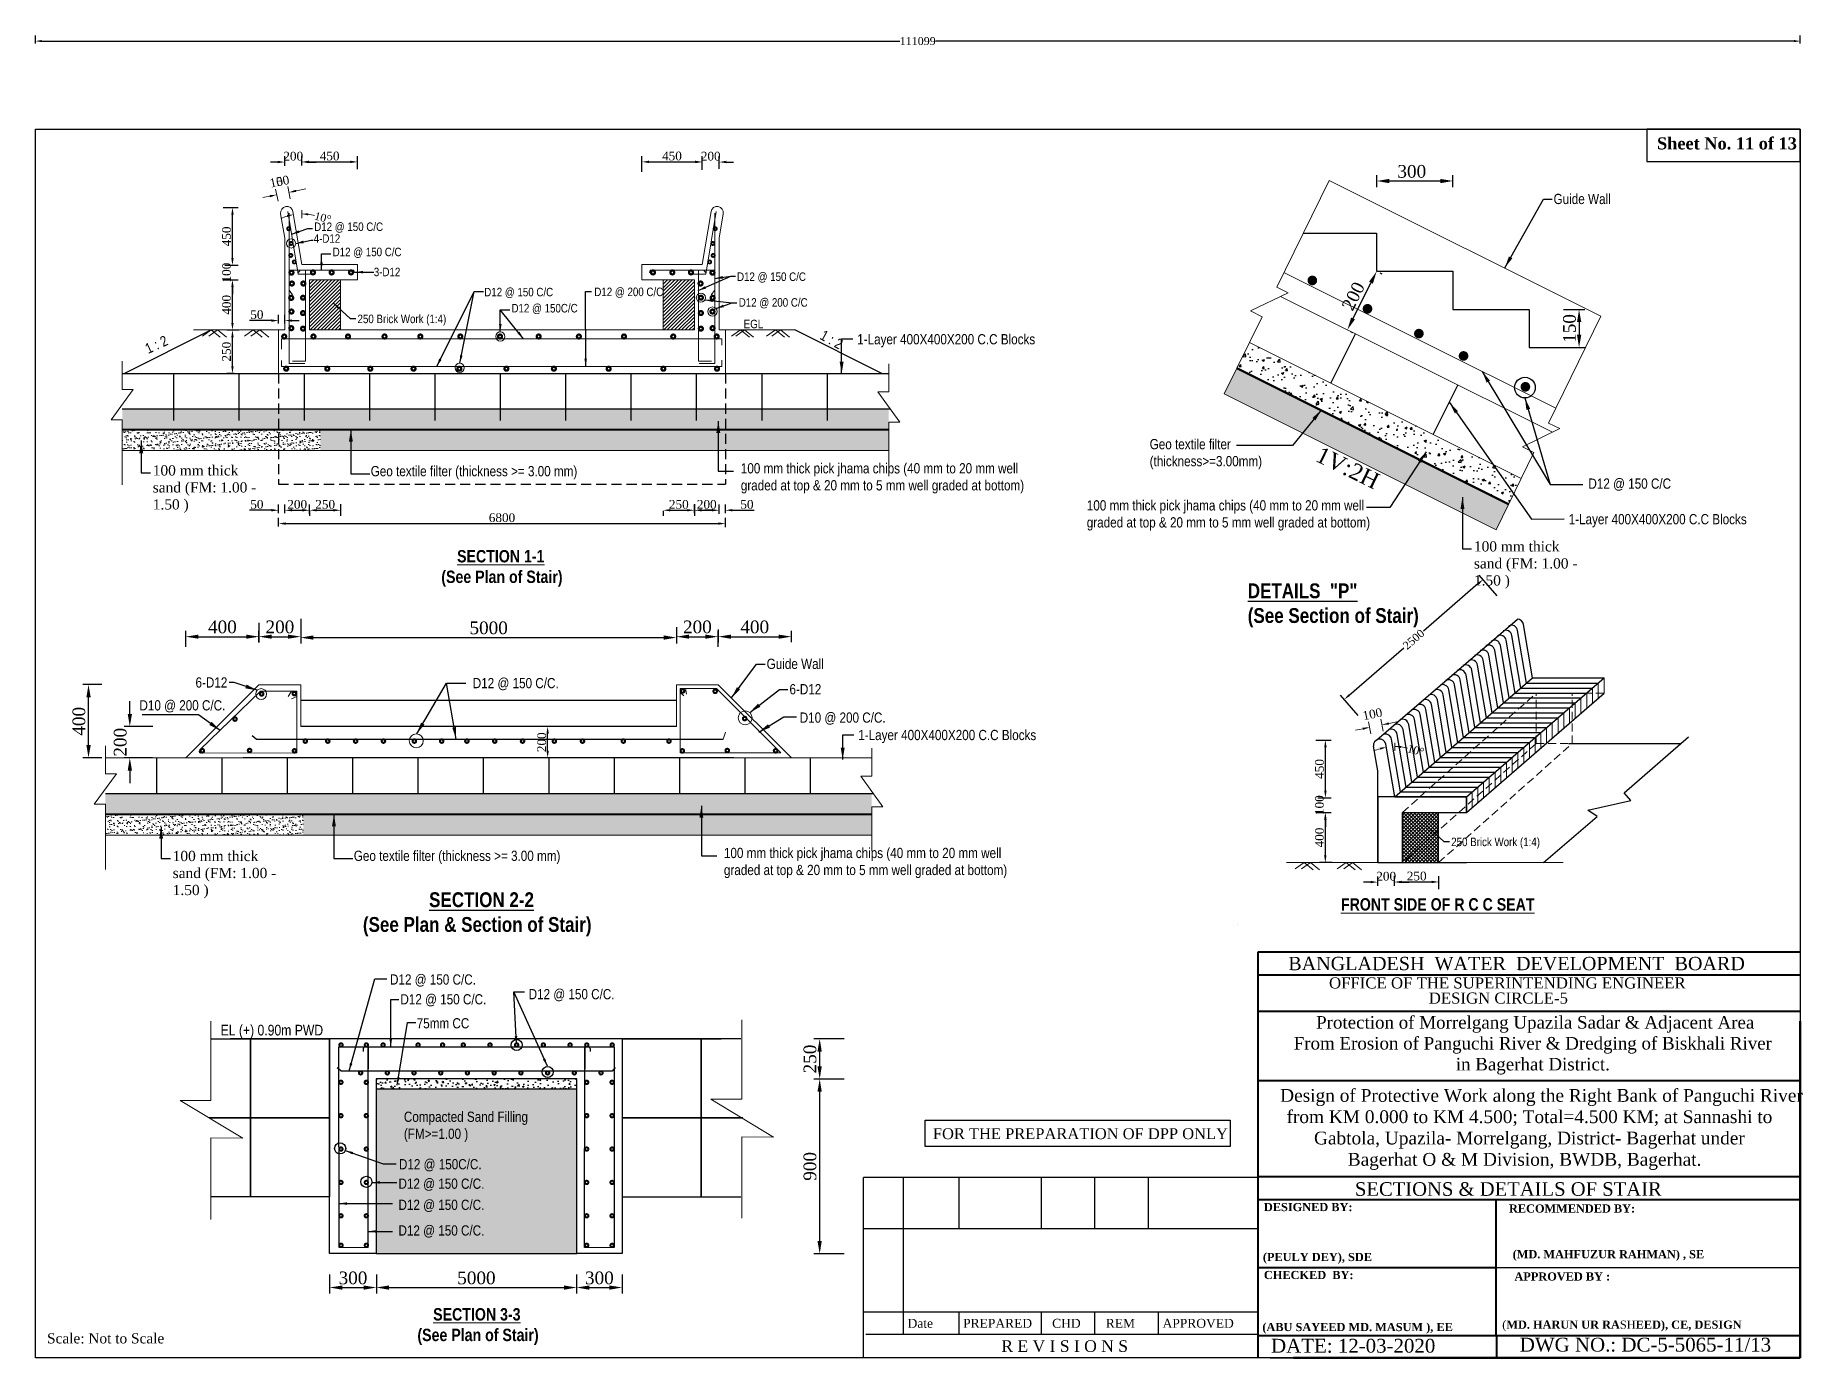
# Model space of a CAD drawing. Header units: metres. Extents: x -2434 to 11656, y -15288 to 8109.
# Drawn here: x 656.2 to 767.5, y -8330.6 to -8247.4 of the extents above; entities that cross this region are included whole.
import ezdxf
from ezdxf.enums import TextEntityAlignment as Align

# ---------------------------------------------------------------- set-up
doc = ezdxf.new("R2010")
doc.units = ezdxf.units.M
doc.linetypes.add('DASHED', pattern=[0.75, 0.5, -0.25])
doc.linetypes.add('DASHEDX2', pattern=[38.1, 25.4, -12.7])
doc.layers.add('Blocks', color=11, linetype='Continuous', lineweight=9)
doc.layers.add('Layer1', color=7, linetype='Continuous', lineweight=13)
doc.layers.add('LINE', color=7, linetype='Continuous')
doc.styles.add('Kazi_T_H', font='timesbd.ttf')
doc.styles.get("Standard").update_dxf_attribs({"font": 'times.ttf'})
doc.styles.add('TIMES', font='ARIALN.TTF')
doc.dimstyles.get("Standard").update_dxf_attribs({"dimtxt": 0.5, "dimasz": 0.4075, "dimexe": 0.364, "dimexo": 0.219, "dimgap": 0.09, "dimtad": 0, "dimdec": 0, "dimlfac": 1000, "dimzin": 0, "dimdsep": 46, "dimtxsty": 'Standard', "dimcen": 0.09, "dimadec": 0, "dimazin": 0, "dimtfac": 1, "dimtdec": 0, "dimtofl": 0, "dimtmove": 0, "dimatfit": 3, "dimfxl": 1, "dimtolj": 1, "dimtzin": 0, "dimarcsym": 0})
pattern_1 = [(37.5, (-669.53977, -8279.19276), (-0.01280025, 0.39153059), [0, -0.308864, 0, -0.34544, 0, -0.3302]), (7.5, (-669.53977, -8279.19276), (0.35961863, 0.57346008), [0, -0.166624, 0, -0.278384, 0, -0.10668]), (327.5, (-669.7897, -8279.19276), (0.6327939, 0.00114975), [0, -0.1016, 0, -0.36576, 0, -0.47752]), (317.5, (-669.7897, -8279.19276), (0.61084516, 0.17834346), [0, -0.0508, 0, -0.239776, 0, -0.27432])]
pattern_2 = [(50, (-2381.9697, -9136.367), (0.90462886, -0.07914477), [0.09459212, -1.04051336]), (355, (-2381.9697, -9136.367), (-0.1749971, 0.94868602), [0.0756737, -0.8324107]), (100.4514, (-2381.8943, -9136.3736), (0.72963242, 0.86954068), [0.08039093, -0.8843003]), (46.1842, (-2381.9697, -9136.1148), (1.34603463, -0.20875727), [0.1418882, -1.56077005]), (96.6356, (-2381.8575, -9136.1322), (1.1788231, 1.22858505), [0.1205864, -1.3264502]), (351.1842, (-2381.9697, -9136.1148), (1.1788221, 1.22858597), [0.11351055, -1.24861604]), (21, (-2381.8436, -9136.1778), (0.75283608, -0.50779435), [0.09459212, -1.04051336]), (326, (-2381.8436, -9136.1778), (0.3068762, 0.91457977), [0.0756737, -0.8324107]), (71.4514, (-2381.7808, -9136.2201), (1.05971257, 0.4067846), [0.08039093, -0.8843003]), (37.5, (-2381.9697, -9136.367), (0.015336354, 0.419855156), [0, -0.822320865, 0, -0.845022974, 0, -0.83556376]), (7.5, (-2381.9697, -9136.367), (0.33179075, 0.49744322), [0, -0.48178922, 0, -0.80340244, 0, -0.31846015]), (327.5, (-2382.25094, -9136.367), (0.673271974, -0.028446843), [0, -0.31530708, 0, -0.98375809, 0, -1.30537131]), (317.5, (-2382.37707, -9136.367), (0.73553091, 0.12625524), [0, -0.4098992, 0, -0.65331627, 0, -0.92700282])]
pattern_3 = [(50, (-1987.1163, -9328.0727), (0.90462886, -0.07914477), [0.09459212, -1.04051336]), (355, (-1987.1163, -9328.0727), (-0.1749971, 0.94868602), [0.0756737, -0.8324107]), (100.4514, (-1987.0409, -9328.0793), (0.72963242, 0.86954068), [0.08039093, -0.8843003]), (46.1842, (-1987.1163, -9327.8205), (1.34603463, -0.20875727), [0.1418882, -1.56077005]), (96.6356, (-1987.0041, -9327.8379), (1.1788231, 1.22858505), [0.1205864, -1.3264502]), (351.1842, (-1987.1163, -9327.8205), (1.1788221, 1.228586), [0.11351055, -1.24861604]), (21, (-1986.9902, -9327.8835), (0.75283608, -0.50779435), [0.09459212, -1.04051336]), (326, (-1986.9902, -9327.8835), (0.3068762, 0.91457977), [0.0756737, -0.8324107]), (71.4514, (-1986.9274, -9327.9258), (1.05971257, 0.4067846), [0.08039093, -0.8843003]), (37.5, (-1987.1163, -9328.0727), (0.015336354, 0.419855156), [0, -0.82232086, 0, -0.84502297, 0, -0.83556376]), (7.5, (-1987.1163, -9328.0727), (0.33179075, 0.49744322), [0, -0.48178922, 0, -0.80340244, 0, -0.31846015]), (327.5, (-1987.39754, -9328.0727), (0.673271974, -0.028446843), [0, -0.31530708, 0, -0.98375809, 0, -1.30537131]), (317.5, (-1987.52366, -9328.0727), (0.73553091, 0.12625524), [0, -0.4098992, 0, -0.65331627, 0, -0.92700282])]
pattern_4 = [(45, (2333.82486, -4454.2682), (-0.1122532015, 0.1122532015), []), (135, (2333.82486, -4454.2682), (-0.1122532015, -0.1122532015), [])]
pattern_5 = [(50, (-2230.8409, -8270.5643), (1.2752927, -0.1115736), [0.13335, -1.46685]), (355, (-2230.841, -8270.5643), (-0.2466998, 1.3373965), [0.10668, -1.17348]), (100.451, (-2230.7347, -8270.5736), (1.0285975, 1.2258168), [0.11333, -1.24663]), (46.1842, (-2230.841, -8270.2087), (1.8975533, -0.2942963), [0.200025, -2.200275]), (96.6356, (-2230.6828, -8270.2332), (1.6618296, 1.7319789), [0.169995, -1.869945]), (351.184, (-2230.841, -8270.2087), (1.6618322, 1.7319758), [0.16002, -1.76022]), (21, (-2230.6631, -8270.2976), (1.06130416, -0.71585863), [0.13335, -1.46685]), (326, (-2230.6631, -8270.2976), (0.4326142, 1.28931576), [0.10668, -1.17348]), (71.4514, (-2230.5747, -8270.3572), (1.49391544, 0.57346), [0.11333, -1.24663]), (37.5, (-2230.84094, -8270.5643), (0.02162022, 0.59188527), [0, -1.159256, 0, -1.19126, 0, -1.177925]), (7.5, (-2230.84094, -8270.5643), (0.46773764, 0.70126402), [0, -0.679196, 0, -1.132586, 0, -0.448945]), (327.5, (-2231.23744, -8270.5643), (0.94913417, -0.04010121), [0, -0.4445, 0, -1.38684, 0, -1.84023]), (317.5, (-2231.4152, -8270.5643), (1.03690427, 0.17798544), [0, -0.57785, 0, -0.921004, 0, -1.30683])]
pattern_6 = [(37.5, (-2230.84094, -8270.5643), (-0.01280025, 0.39153059), [0, -0.308864, 0, -0.34544, 0, -0.3302]), (7.5, (-2230.84094, -8270.5643), (0.35961863, 0.57346008), [0, -0.166624, 0, -0.278384, 0, -0.10668]), (327.5, (-2231.09088, -8270.5643), (0.632793896, 0.001149748), [0, -0.1016, 0, -0.36576, 0, -0.47752]), (317.5, (-2231.0909, -8270.5643), (0.61084516, 0.17834346), [0, -0.0508, 0, -0.239776, 0, -0.27432])]
pattern_7 = [(50, (-2229.776, -8246.338), (1.2752927, -0.1115736), [0.13335, -1.46685]), (355, (-2229.776, -8246.338), (-0.2466998, 1.3373965), [0.10668, -1.17348]), (100.451, (-2229.6697, -8246.3472), (1.0285975, 1.2258168), [0.11333, -1.24663]), (46.1842, (-2229.776, -8245.9824), (1.8975533, -0.2942963), [0.200025, -2.200275]), (96.6356, (-2229.6178, -8246.0069), (1.6618296, 1.7319789), [0.169995, -1.869945]), (351.184, (-2229.776, -8245.9824), (1.6618322, 1.7319758), [0.16002, -1.76022]), (21, (-2229.5982, -8246.0713), (1.06130416, -0.71585863), [0.13335, -1.46685]), (326, (-2229.5982, -8246.0713), (0.4326142, 1.28931576), [0.10668, -1.17348]), (71.4514, (-2229.5097, -8246.1309), (1.49391544, 0.57346), [0.11333, -1.24663]), (37.5, (-2229.77597, -8246.33795), (0.02162022, 0.59188527), [0, -1.159256, 0, -1.19126, 0, -1.177925]), (7.5, (-2229.776, -8246.33795), (0.46773764, 0.70126402), [0, -0.679196, 0, -1.132586, 0, -0.448945]), (327.5, (-2230.17246, -8246.33795), (0.94913417, -0.04010121), [0, -0.4445, 0, -1.38684, 0, -1.84023]), (317.5, (-2230.3503, -8246.33795), (1.03690427, 0.17798544), [0, -0.57785, 0, -0.921004, 0, -1.30683])]
pattern_8 = [(37.5, (-2229.77597, -8246.33795), (-0.01280025, 0.39153059), [0, -0.308864, 0, -0.34544, 0, -0.3302]), (7.5, (-2229.77597, -8246.33795), (0.35961863, 0.57346008), [0, -0.166624, 0, -0.278384, 0, -0.10668]), (327.5, (-2230.0259, -8246.33795), (0.632793896, 0.001149748), [0, -0.1016, 0, -0.36576, 0, -0.47752]), (317.5, (-2230.0259, -8246.33795), (0.61084516, 0.17834346), [0, -0.0508, 0, -0.239776, 0, -0.27432])]
pattern_9 = [(45, (2244.08856, -4428.52276), (-0.1122532015, 0.1122532015), [])]
pattern_10 = [(45, (2266.35419, -4428.52276), (-0.1122532015, 0.1122532015), [])]
pattern_11 = [(50, (-465.8484, -8366.416), (1.4574774, -0.1275127), [0.1524, -1.6764]), (355, (-465.8484, -8366.416), (-0.2819426, 1.5284531), [0.12192, -1.34112]), (100.451, (-465.7269, -8366.4266), (1.17554, 1.4009335), [0.12952, -1.42472]), (46.1842, (-465.8484, -8366.0096), (2.1686323, -0.3363386), [0.2286, -2.5146]), (96.6356, (-465.6676, -8366.0376), (1.899234, 1.9794044), [0.19428, -2.13708]), (351.184, (-465.8484, -8366.0096), (1.899237, 1.979401), [0.18288, -2.01168]), (21, (-465.6452, -8366.1112), (1.212919, -0.8181241), [0.1524, -1.6764]), (326, (-465.6452, -8366.1112), (0.4944162, 1.4735037), [0.12192, -1.34112]), (71.4514, (-465.5441, -8366.1794), (1.707332, 0.6553829), [0.12952, -1.42472]), (37.5, (-465.84837, -8366.416), (0.02470883, 0.6764403), [0, -1.324864, 0, -1.36144, 0, -1.3462]), (7.5, (-465.8484, -8366.416), (0.5345573, 0.8014446), [0, -0.776224, 0, -1.294384, 0, -0.51308]), (327.5, (-466.3015, -8366.416), (1.08472476, -0.04582995), [0, -0.508, 0, -1.58496, 0, -2.10312]), (317.5, (-466.5047, -8366.416), (1.18503345, 0.2034119), [0, -0.6604, 0, -1.052576, 0, -1.49352])]
pattern_12 = [(37.5, (-465.84837, -8366.41602), (-0.01280025, 0.39153059), [0, -0.308864, 0, -0.34544, 0, -0.3302]), (7.5, (-465.84837, -8366.416), (0.35961863, 0.57346008), [0, -0.166624, 0, -0.278384, 0, -0.10668]), (327.5, (-466.0983, -8366.41602), (0.6327939, 0.00114975), [0, -0.1016, 0, -0.36576, 0, -0.47752]), (317.5, (-466.0983, -8366.416), (0.61084516, 0.17834346), [0, -0.0508, 0, -0.239776, 0, -0.27432])]

msp = doc.modelspace()

# ---------------------------------------------------------------- texts
at = {"color": 7, "lineweight": 30, "ltscale": 0.18, "insert": (758.326278, -8253.781294), "char_height": 0.76320555, "width": 27.41409531, "attachment_point": 1}
msp.add_mtext('{\\fTimes New Roman|b1|i0|c0|p18;Sheet No. 11 of 13}', dxfattribs=at)
at = {"layer": 'Blocks', "color": 0, "linetype": 'ByBlock', "lineweight": 13}
for p in [(673.764527, -8258.947259), (673.764527, -8258.947259), (742.56327, -8292.490176), (742.56327, -8292.490176)]:
    msp.add_text('10° ', height=0.5, rotation=345.25683076, dxfattribs=at).set_placement(p)
at = {"layer": 'Layer1', "color": 7, "lineweight": 13, "char_height": 0.55, "attachment_point": 5, "rotation": 11.31589728}
for s, insert in [('\\A1;150', (671.612487, -8256.562893)), ('\\A1;100', (671.612487, -8256.562893)), ('\\A1;100', (740.41123, -8290.105811))]:
    msp.add_mtext(s, dxfattribs=dict(at, insert=insert))
at = {"layer": 'Layer1', "color": 7, "lineweight": 30, "attachment_point": 1, "style": 'TIMES'}
for s, insert, char_height, width in [('Guide Wall', (751.816761, -8257.341511), 0.6422922, 5.62835096), ('Guide Wall', (751.816761, -8257.341511), 0.6422922, 5.62835096), ('1-Layer 400X400X200 C.C Blocks', (707.980141, -8266.176157), 0.6422922, 11.74285428), ('1-Layer 400X400X200 C.C Blocks', (707.980141, -8266.176157), 0.6422922, 11.74285428), ('Geo textile filter (thickness>=3.00mm)', (726.390332, -8272.783501), 0.6422922, 7.84404943), ('Geo textile filter (thickness>=3.00mm)', (726.390332, -8272.783501), 0.6422922, 7.84404943), ('{\\fTimes New Roman|b0|i0|c0|p18;100 mm thick sand (FM: 1.00 - 1.50 )}', (663.635187, -8274.436507), 0.6422922, 7.3790872), ('{\\fTimes New Roman|b0|i0|c0|p18;100 mm thick sand (FM: 1.00 - 1.50 )}', (663.635187, -8274.436507), 0.6422922, 7.3790872), ('Geo textile filter (thickness >= 3.00 mm)', (677.35552, -8274.483147), 0.6422922, 19.45257056), ('Geo textile filter (thickness >= 3.00 mm)', (677.35552, -8274.483147), 0.6422922, 19.45257056), ('100 mm thick pick jhama chips (40 mm to 20 mm well graded at top & 20 mm to 5 mm well graded at bottom) ', (700.654906, -8274.304453), 0.6422922, 19.45257056), ('100 mm thick pick jhama chips (40 mm to 20 mm well graded at top & 20 mm to 5 mm well graded at bottom) ', (700.654906, -8274.304453), 0.6422922, 19.45257056), ('D12 @ 150 C/C', (754.008394, -8275.268297), 0.6422922, 11.74285428), ('D12 @ 150 C/C', (754.008394, -8275.268297), 0.6422922, 11.74285428), ('100 mm thick pick jhama chips (40 mm to 20 mm well graded at top & 20 mm to 5 mm well graded at bottom) ', (722.433394, -8276.638484), 0.6422922, 19.45257056), ('100 mm thick pick jhama chips (40 mm to 20 mm well graded at top & 20 mm to 5 mm well graded at bottom) ', (722.433394, -8276.638484), 0.6422922, 19.45257056), ('1-Layer 400X400X200 C.C Blocks', (752.766948, -8277.508929), 0.6422922, 11.74285428), ('1-Layer 400X400X200 C.C Blocks', (752.766948, -8277.508929), 0.6422922, 11.74285428), ('{\\fTimes New Roman|b0|i0|c0|p18;100 mm thick sand (FM: 1.00 - 1.50 )}', (746.800759, -8279.223289), 0.6422922, 7.3790872), ('{\\fTimes New Roman|b0|i0|c0|p18;100 mm thick sand (FM: 1.00 - 1.50 )}', (746.800759, -8279.223289), 0.6422922, 7.3790872), ('{\\fArial Narrow|b1|i0|c0|p34;\\LDETAILS  "P"\\P\\l(See Section of Stair)}', (732.565753, -8281.875327), 0.9342432, 21.86326478), ('{\\fArial Narrow|b1|i0|c0|p34;\\LDETAILS  "P"\\P\\l(See Section of Stair)}', (732.565753, -8281.875327), 0.9342432, 21.86326478), ('Guide Wall', (702.279564, -8286.619081), 0.6422922, 5.62835096), ('Guide Wall', (702.279564, -8286.619081), 0.6422922, 5.62835096), ('6-D12', (666.326351, -8287.792107), 0.6422922, 5.62835096), ('6-D12', (666.326351, -8287.792107), 0.6422922, 5.62835096), ('D12 @ 150 C/C.', (683.781001, -8287.832764), 0.6422922, 5.62835096), ('D12 @ 150 C/C.', (683.781001, -8287.832764), 0.6422922, 5.62835096), ('D10 @ 200 C/C.', (662.797502, -8289.232012), 0.6422922, 5.62835096), ('D10 @ 200 C/C.', (662.797502, -8289.232012), 0.6422922, 5.62835096), ('6-D12', (703.716846, -8288.217059), 0.6422922, 5.62835096), ('6-D12', (703.716846, -8288.217059), 0.6422922, 5.62835096), ('D10 @ 200 C/C.', (704.362912, -8290.004319), 0.6422922, 5.62835096), ('D10 @ 200 C/C.', (704.362912, -8290.004319), 0.6422922, 5.62835096), ('1-Layer 400X400X200 C.C Blocks', (708.045806, -8291.10136), 0.6422922, 11.74285428), ('1-Layer 400X400X200 C.C Blocks', (708.045806, -8291.10136), 0.6422922, 11.74285428), ('{\\fTimes New Roman|b0|i0|c0|p18;100 mm thick sand (FM: 1.00 - 1.50 )}', (664.890848, -8298.721396), 0.6422922, 7.3790872), ('{\\fTimes New Roman|b0|i0|c0|p18;100 mm thick sand (FM: 1.00 - 1.50 )}', (664.890848, -8298.721396), 0.6422922, 7.3790872), ('Geo textile filter (thickness >= 3.00 mm)', (676.290544, -8298.709483), 0.6422922, 19.45257056), ('Geo textile filter (thickness >= 3.00 mm)', (676.290544, -8298.709483), 0.6422922, 19.45257056), ('100 mm thick pick jhama chips (40 mm to 20 mm well graded at top & 20 mm to 5 mm well graded at bottom) ', (699.58993, -8298.530788), 0.6422922, 19.45257056), ('100 mm thick pick jhama chips (40 mm to 20 mm well graded at top & 20 mm to 5 mm well graded at bottom) ', (699.58993, -8298.530788), 0.6422922, 19.45257056), ('{\\fArial Narrow|b1|i0|c0|p34;                             \\LSECTION 2-2\\P\\l               (See Plan & Section of Stair)}', (672.402297, -8301.330056), 0.9342432, 29.41431237), ('{\\fArial Narrow|b1|i0|c0|p34;                             \\LSECTION 2-2\\P\\l               (See Plan & Section of Stair)}', (672.402297, -8301.330056), 0.9342432, 29.41431237), ('D12 @ 150 C/C.', (678.5714, -8306.499161), 0.6422922, 5.62835096), ('D12 @ 150 C/C.', (678.5714, -8306.499161), 0.6422922, 5.62835096), ('D12 @ 150 C/C.', (679.224769, -8307.746071), 0.6422922, 5.62835096), ('D12 @ 150 C/C.', (679.224769, -8307.746071), 0.6422922, 5.62835096), ('D12 @ 150 C/C.', (687.297468, -8307.422871), 0.6422922, 5.62835096), ('D12 @ 150 C/C.', (687.297468, -8307.422871), 0.6422922, 5.62835096), ('75mm CC', (680.251044, -8309.257037), 0.6422922, 5.62835096), ('75mm CC', (680.251044, -8309.257037), 0.6422922, 5.62835096), ('EL (+) 0.90m PWD', (667.909239, -8309.675798), 0.66905437, 7.13924674), ('Compacted Sand Filling\\P(FM>=1.00 )', (679.444775, -8315.143997), 0.6422922, 12.51920321), ('Compacted Sand Filling\\P(FM>=1.00 )', (679.444775, -8315.143997), 0.6422922, 12.51920321), ('D12 @ 150C/C.', (679.133461, -8318.13341), 0.6422922, 5.62835096), ('D12 @ 150C/C.', (679.133461, -8318.13341), 0.6422922, 5.62835096), ('D12 @ 150 C/C.', (679.103278, -8319.35928), 0.6422922, 5.62835096), ('D12 @ 150 C/C.', (679.103278, -8319.35928), 0.6422922, 5.62835096), ('D12 @ 150 C/C.', (679.103278, -8320.690667), 0.6422922, 5.62835096), ('D12 @ 150 C/C.', (679.103278, -8320.690667), 0.6422922, 5.62835096), ('D12 @ 150 C/C.', (679.103278, -8322.306197), 0.6422922, 5.62835096), ('D12 @ 150 C/C.', (679.103278, -8322.306197), 0.6422922, 5.62835096)]:
    msp.add_mtext(s, dxfattribs=dict(at, insert=insert, char_height=char_height, width=width))
at = {"layer": 'Layer1', "color": 7, "lineweight": 13, "attachment_point": 1, "style": 'TIMES'}
for s, insert, char_height, width in [('D12 @ 150 C/C', (673.798212, -8259.144749), 0.5352435, 5.87162151), ('D12 @ 150 C/C', (673.798212, -8259.144749), 0.5352435, 5.87162151), ('4-D12', (673.767681, -8259.887282), 0.5352435, 5.87162151), ('4-D12', (673.767681, -8259.887282), 0.5352435, 5.87162151), ('D12 @ 150 C/C', (674.960087, -8260.732481), 0.5352435, 5.87162151), ('D12 @ 150 C/C', (674.960087, -8260.732481), 0.5352435, 5.87162151), ('3-D12', (677.549915, -8261.991265), 0.5352435, 5.87162151), ('3-D12', (677.549915, -8261.991265), 0.5352435, 5.87162151), ('D12 @ 150 C/C', (700.415138, -8262.290395), 0.5352435, 5.87162151), ('D12 @ 150 C/C', (700.415138, -8262.290395), 0.5352435, 5.87162151), ('D12 @ 150 C/C', (684.504129, -8263.260185), 0.5352435, 5.87162151), ('D12 @ 150 C/C', (684.504129, -8263.260185), 0.5352435, 5.87162151), ('D12 @ 200 C/C', (691.432321, -8263.245663), 0.5352435, 5.87162151), ('D12 @ 200 C/C', (691.432321, -8263.245663), 0.5352435, 5.87162151), ('D12 @ 150C/C', (686.216414, -8264.2739), 0.5352435, 5.87162151), ('D12 @ 150C/C', (686.216414, -8264.2739), 0.5352435, 5.87162151), ('D12 @ 200 C/C', (700.52347, -8263.913038), 0.5352435, 5.87162151), ('D12 @ 200 C/C', (700.52347, -8263.913038), 0.5352435, 5.87162151), ('250 Brick Work (1:4)', (676.525968, -8264.947761), 0.5352435, 5.87162151), ('250 Brick Work (1:4)', (676.525968, -8264.947761), 0.5352435, 5.87162151), ('EGL', (700.835013, -8265.271093), 0.5352435, 5.87162151), ('EGL', (700.835013, -8265.271093), 0.5352435, 5.87162151), ('{\\fArial Narrow|b1|i0|c0|p34;                    \\LSECTION 1-1\\P\\l                (See Plan of Stair)}', (677.832955, -8279.773125), 0.778536, 17.37826797), ('{\\fArial Narrow|b1|i0|c0|p34;                    \\LSECTION 1-1\\P\\l                (See Plan of Stair)}', (677.832955, -8279.773125), 0.778536, 17.37826797), ('250 Brick Work (1:4)', (745.372686, -8297.886943), 0.5352435, 5.87162151), ('{\\fArial Narrow|b1|i0|c0|p34;\\LFRONT SIDE OF R C C SEAT\\P\\l        }', (738.42977, -8301.699437), 0.778536, 14.66484432), ('{\\fArial Narrow|b1|i0|c0|p34;\\LFRONT SIDE OF R C C SEAT\\P\\l        }', (738.42977, -8301.699437), 0.778536, 14.66484432), ('{\\fArial Narrow|b1|i0|c0|p34;                    \\LSECTION 3-3\\P\\l                (See Plan of Stair)}', (676.32794, -8327.519274), 0.778536, 17.37826797), ('{\\fArial Narrow|b1|i0|c0|p34;                    \\LSECTION 3-3\\P\\l                (See Plan of Stair)}', (676.32794, -8327.519274), 0.778536, 17.37826797)]:
    msp.add_mtext(s, dxfattribs=dict(at, insert=insert, char_height=char_height, width=width))
at = {"layer": 'Layer1', "color": 7, "lineweight": 30, "attachment_point": 1, "style": 'TIMES'}
for s, insert, char_height, width, rotation in [('1 : 2', (663.072764, -8266.84044), 0.65, 11.06858846, 24.78762823), ('1 : 2', (705.890883, -8265.887195), 0.65, 11.06858846, 331.09856119), ('{\\fTimes New Roman|b0|i0|c0|p18;\\C0;1V:2H}', (737.197722, -8273.212826), 1.0218285, 10.07861282, 334.01259383)]:
    msp.add_mtext(s, dxfattribs=dict(at, insert=insert, char_height=char_height, width=width, rotation=rotation))
at = {"layer": 'LINE', "color": 0, "linetype": 'ByBlock', "lineweight": 40, "ltscale": 0.5}
for s, height, p in [('BANGLADESH  WATER  DEVELOPMENT  BOARD', 0.83751797, (749.486438, -8306.233474)), ('OFFICE OF THE SUPERINTENDING ENGINEER', 0.698544, (748.905074, -8307.386975)), ('DESIGN CIRCLE-5', 0.698544, (748.339872, -8308.34142))]:
    msp.add_text(s, height=height, dxfattribs=at).set_placement(p, align=Align.CENTER)
at = {"layer": 'LINE', "lineweight": -2, "ltscale": 0.5}
for s, height, p in [('SECTIONS & DETAILS OF STAIR ', 0.85884208, (749.130377, -8320.445373)), ('R E V I S I O N S', 0.73111054, (721.04114, -8330.273314))]:
    msp.add_text(s, height=height, dxfattribs=at).set_placement(p, align=Align.CENTER)
at = {"layer": 'LINE', "color": 0, "linetype": 'ByBlock', "lineweight": 40, "ltscale": 0.5, "style": 'Kazi_T_H'}
for s, p in [('DESIGNED BY:', (733.581012, -8321.410735)), ('RECOMMENDED BY:', (749.006954, -8321.500922)), ('(PEULY DEY), SDE', (733.515306, -8324.554928)), ('(MD. MAHFUZUR RAHMAN) , SE', (749.240739, -8324.380459)), ('CHECKED  BY:', (733.581012, -8325.687267)), ('APPROVED BY :', (749.348971, -8325.781891)), ('(ABU SAYEED MD. MASUM ), EE', (733.482662, -8328.965725))]:
    msp.add_text(s, height=0.51318384, dxfattribs=at).set_placement(p)
at = {"layer": 'LINE', "lineweight": -2, "ltscale": 0.5}
for s, p in [('Date', (711.151677, -8328.755256)), ('PREPARED', (714.648885, -8328.755256)), ('CHD', (720.25245, -8328.755256)), ('REM', (723.628438, -8328.755256)), ('APPROVED', (727.204504, -8328.755256))]:
    msp.add_text(s, height=0.5618566, dxfattribs=at).set_placement(p)
at = {"layer": 'LINE', "color": 0, "linetype": 'ByBlock', "lineweight": 40, "ltscale": 0.5}
for s, p in [('DATE: 12-03-2020', (734.032571, -8330.322949)), ('DWG NO.: DC-5-5065-11/13', (749.689968, -8330.254778))]:
    msp.add_text(s, height=0.87095503, dxfattribs=at).set_placement(p)
at = {"layer": 'LINE', "color": 0, "linetype": 'ByBlock', "lineweight": 40, "ltscale": 0.5, "attachment_point": 2}
for s, insert, char_height, width in [(' Protection of Morrelgang Upazila Sadar & Adjacent Area \\PFrom Erosion of Panguchi River & Dredging of Biskhali River \\Pin Bagerhat District.', (750.511361, -8309.126239), 0.78947585, 44.92476513), ('       Design of Protective Work along the Right Bank of Panguchi River    \\P  from KM 0.000 to KM 4.500; Total=4.500 KM; at Sannashi to \\P  Gabtola, Upazila- Morrelgang, District- Bagerhat under \\PBagerhat O & M Division, BWDB, Bagerhat.', (749.990971, -8313.718552), 0.80526537, 35.82224836)]:
    msp.add_mtext(s, dxfattribs=dict(at, insert=insert, char_height=char_height, width=width))
at = {"layer": 'LINE', "color": 0, "linetype": 'ByBlock', "lineweight": 30, "ltscale": 0.5, "insert": (712.741686, -8316.187899), "char_height": 0.68631446, "width": 67.13921254, "attachment_point": 1}
msp.add_mtext('\\pi-812,l812,t405.9,812;FOR THE PREPARATION OF DPP ONLY', dxfattribs=at)
at = {"layer": 'LINE', "color": 7, "linetype": 'ByBlock', "lineweight": 30, "ltscale": 0.5, "insert": (656.981297, -8329.102185), "char_height": 0.63961538, "width": 13.43449086, "attachment_point": 1}
msp.add_mtext('Scale: Not to Scale', dxfattribs=at)
msp.add_mtext('Scale: Not to Scale', dxfattribs=at)
at = {"layer": 'LINE', "color": 0, "linetype": 'ByBlock', "lineweight": 40, "ltscale": 0.5, "insert": (756.119707, -8328.301691), "char_height": 0.513183839, "width": 18.97389568, "attachment_point": 2, "style": 'Kazi_T_H'}
msp.add_mtext('{\\fTimes New Roman|b0|i0|c0|p18;\\C7;(\\fTimes New Roman|b1|i0|c0|p18;MD. HARUN UR RA\\fTimes New Roman|b0|i0|c0|p18;SH}EED), CE, DESIGN', dxfattribs=at)

# ---------------------------------------------------------------- blocks, each defined once
blk = doc.blocks.new('*D913')
at = {"layer": 'Defpoints', "color": 0, "lineweight": -3}
for p in [(662.19, -8290.89), (663.86, -8290.89), (663.85, -8292.86)]:
    blk.add_point(p, dxfattribs=at)
at = {"layer": 'Layer1', "color": 7, "lineweight": -2}
for p, q in [((662.19, -8290.09), (662.19, -8289.29)), ((662.19, -8293.66), (662.19, -8294.46))]:
    blk.add_line(p, q, dxfattribs=at)
at = {"layer": 'Layer1', "color": 0, "lineweight": -2}
for p, q in [((663.64, -8290.89), (661.83, -8290.89)), ((663.63, -8292.86), (661.83, -8292.86))]:
    blk.add_line(p, q, dxfattribs=at)
at = {"layer": 'Layer1', "color": 7, "lineweight": -3}
for points in [[(662.06, -8290.09), (662.33, -8290.09), (662.19, -8290.89)], [(662.06, -8293.66), (662.33, -8293.66), (662.19, -8292.86)]]:
    blk.add_solid(points, dxfattribs=at)
at = {"layer": 'Layer1', "color": 0, "lineweight": 30, "insert": (661.59, -8291.88), "char_height": 0.8, "attachment_point": 5, "rotation": 90}
blk.add_mtext('\\A1;200', dxfattribs=at)
blk = doc.blocks.new('*D914')
at = {"layer": 'Defpoints', "color": 0, "lineweight": -3}
for p in [(670.32, -8284.14), (672.95, -8283.89), (672.95, -8285.23)]:
    blk.add_point(p, dxfattribs=at)
at = {"layer": 'Layer1', "color": 0, "lineweight": -2}
for p, q in [((670.32, -8284.36), (670.32, -8285.59)), ((672.95, -8284.11), (672.95, -8285.59))]:
    blk.add_line(p, q, dxfattribs=at)
at = {"layer": 'Layer1', "color": 7, "lineweight": -2}
blk.add_line((671.12, -8285.23), (672.15, -8285.23), dxfattribs=at)
at = {"layer": 'Layer1', "color": 7, "lineweight": -3}
for points in [[(671.12, -8285.1), (671.12, -8285.36), (670.32, -8285.23)], [(672.15, -8285.1), (672.15, -8285.36), (672.95, -8285.23)]]:
    blk.add_solid(points, dxfattribs=at)
at = {"layer": 'Layer1', "color": 0, "lineweight": 30, "insert": (671.64, -8284.62), "char_height": 0.8, "attachment_point": 5}
blk.add_mtext('\\A1;200', dxfattribs=at)
blk = doc.blocks.new('*D915')
at = {"layer": 'Defpoints', "color": 0, "lineweight": -3}
for p in [(696.6, -8284.55), (699.23, -8284.55), (699.23, -8285.23)]:
    blk.add_point(p, dxfattribs=at)
at = {"layer": 'Layer1', "color": 0, "lineweight": -2}
for p, q in [((696.6, -8284.77), (696.6, -8285.59)), ((699.23, -8284.77), (699.23, -8285.59))]:
    blk.add_line(p, q, dxfattribs=at)
at = {"layer": 'Layer1', "color": 7, "lineweight": -2}
blk.add_line((697.4, -8285.23), (698.43, -8285.23), dxfattribs=at)
at = {"layer": 'Layer1', "color": 7, "lineweight": -3}
for points in [[(697.4, -8285.1), (697.4, -8285.36), (696.6, -8285.23)], [(698.43, -8285.1), (698.43, -8285.36), (699.23, -8285.23)]]:
    blk.add_solid(points, dxfattribs=at)
at = {"layer": 'Layer1', "color": 0, "lineweight": 30, "insert": (697.92, -8284.62), "char_height": 0.8, "attachment_point": 5}
blk.add_mtext('\\A1;200', dxfattribs=at)
blk = doc.blocks.new('*D916')
at = {"layer": 'Defpoints', "color": 0, "lineweight": -3}
for p in [(703.84, -8285.23), (703.84, -8285.8), (699.23, -8286.1)]:
    blk.add_point(p, dxfattribs=at)
at = {"layer": 'Layer1', "color": 0, "lineweight": -2}
for p, q in [((699.23, -8285.88), (699.23, -8284.87)), ((703.84, -8285.58), (703.84, -8284.87))]:
    blk.add_line(p, q, dxfattribs=at)
at = {"layer": 'Layer1', "color": 7, "lineweight": -2}
blk.add_line((700.03, -8285.23), (703.04, -8285.23), dxfattribs=at)
at = {"layer": 'Layer1', "color": 7, "lineweight": -3}
for points in [[(700.03, -8285.1), (700.03, -8285.36), (699.23, -8285.23)], [(703.04, -8285.1), (703.04, -8285.36), (703.84, -8285.23)]]:
    blk.add_solid(points, dxfattribs=at)
at = {"layer": 'Layer1', "color": 0, "lineweight": 30, "insert": (701.53, -8284.62), "char_height": 0.8, "attachment_point": 5}
blk.add_mtext('\\A1;400', dxfattribs=at)
blk = doc.blocks.new('*D917')
at = {"layer": 'Defpoints', "color": 0, "lineweight": -3}
for p in [(659.59, -8288.25), (660.64, -8288.25), (660.65, -8292.86)]:
    blk.add_point(p, dxfattribs=at)
at = {"layer": 'Layer1', "color": 0, "lineweight": -2}
for p, q in [((660.42, -8288.25), (659.23, -8288.25)), ((660.43, -8292.86), (659.23, -8292.86))]:
    blk.add_line(p, q, dxfattribs=at)
at = {"layer": 'Layer1', "color": 7, "lineweight": -2}
blk.add_line((659.59, -8292.06), (659.59, -8289.05), dxfattribs=at)
at = {"layer": 'Layer1', "color": 7, "lineweight": -3}
for points in [[(659.46, -8289.05), (659.73, -8289.05), (659.59, -8288.25)], [(659.46, -8292.06), (659.73, -8292.06), (659.59, -8292.86)]]:
    blk.add_solid(points, dxfattribs=at)
at = {"layer": 'Layer1', "color": 0, "lineweight": 30, "insert": (658.99, -8290.56), "char_height": 0.8, "attachment_point": 5, "rotation": 90}
blk.add_mtext('\\A1;400', dxfattribs=at)
blk = doc.blocks.new('*D918')
at = {"layer": 'Defpoints', "color": 0, "lineweight": -3}
for p in [(705.62, -8313.09), (707.38, -8313.09), (707.38, -8324.09)]:
    blk.add_point(p, dxfattribs=at)
at = {"layer": 'Layer1', "color": 0, "lineweight": -2}
for p, q in [((707.16, -8313.09), (705.25, -8313.09)), ((707.16, -8324.09), (705.25, -8324.09))]:
    blk.add_line(p, q, dxfattribs=at)
at = {"layer": 'Layer1', "color": 7, "lineweight": -2}
blk.add_line((705.62, -8323.29), (705.62, -8313.89), dxfattribs=at)
at = {"layer": 'Layer1', "color": 7, "lineweight": -3}
for points in [[(705.48, -8313.89), (705.75, -8313.89), (705.62, -8313.09)], [(705.48, -8323.29), (705.75, -8323.29), (705.62, -8324.09)]]:
    blk.add_solid(points, dxfattribs=at)
at = {"layer": 'Layer1', "color": 0, "lineweight": 30, "insert": (705.01, -8318.59), "char_height": 0.8, "attachment_point": 5, "rotation": 90}
blk.add_mtext('\\A1;900', dxfattribs=at)
blk = doc.blocks.new('*D919')
at = {"layer": 'Defpoints', "color": 0, "lineweight": -3}
for p in [(705.62, -8310.56), (707.38, -8310.56), (707.38, -8313.09)]:
    blk.add_point(p, dxfattribs=at)
at = {"layer": 'Layer1', "color": 0, "lineweight": -2}
for p, q in [((707.16, -8310.56), (705.25, -8310.56)), ((707.16, -8313.09), (705.25, -8313.09))]:
    blk.add_line(p, q, dxfattribs=at)
at = {"layer": 'Layer1', "color": 7, "lineweight": -2}
blk.add_line((705.62, -8312.29), (705.62, -8311.36), dxfattribs=at)
at = {"layer": 'Layer1', "color": 7, "lineweight": -3}
for points in [[(705.48, -8311.36), (705.75, -8311.36), (705.62, -8310.56)], [(705.48, -8312.29), (705.75, -8312.29), (705.62, -8313.09)]]:
    blk.add_solid(points, dxfattribs=at)
at = {"layer": 'Layer1', "color": 0, "lineweight": 30, "insert": (705.01, -8311.83), "char_height": 0.8, "attachment_point": 5, "rotation": 90}
blk.add_mtext('\\A1;250', dxfattribs=at)
blk = doc.blocks.new('*D920')
at = {"layer": 'Defpoints', "color": 0, "lineweight": -3}
for p in [(674.77, -8325.18), (677.71, -8325.18), (677.71, -8326.22)]:
    blk.add_point(p, dxfattribs=at)
at = {"layer": 'Layer1', "color": 0, "lineweight": -2}
for p, q in [((674.77, -8325.4), (674.77, -8326.59)), ((677.71, -8325.4), (677.71, -8326.59))]:
    blk.add_line(p, q, dxfattribs=at)
at = {"layer": 'Layer1', "color": 7, "lineweight": -2}
blk.add_line((675.57, -8326.22), (676.91, -8326.22), dxfattribs=at)
at = {"layer": 'Layer1', "color": 7, "lineweight": -3}
for points in [[(675.57, -8326.09), (675.57, -8326.36), (674.77, -8326.22)], [(676.91, -8326.09), (676.91, -8326.36), (677.71, -8326.22)]]:
    blk.add_solid(points, dxfattribs=at)
at = {"layer": 'Layer1', "color": 0, "lineweight": 30, "insert": (676.24, -8325.62), "char_height": 0.8, "attachment_point": 5}
blk.add_mtext('\\A1;300', dxfattribs=at)
blk = doc.blocks.new('*D921')
at = {"layer": 'Defpoints', "color": 0, "lineweight": -3}
for p in [(690.32, -8325.18), (693.18, -8325.18), (693.18, -8326.22)]:
    blk.add_point(p, dxfattribs=at)
at = {"layer": 'Layer1', "color": 0, "lineweight": -2}
for p, q in [((690.32, -8325.4), (690.32, -8326.59)), ((693.18, -8325.4), (693.18, -8326.59))]:
    blk.add_line(p, q, dxfattribs=at)
at = {"layer": 'Layer1', "color": 7, "lineweight": -2}
blk.add_line((691.12, -8326.22), (692.38, -8326.22), dxfattribs=at)
at = {"layer": 'Layer1', "color": 7, "lineweight": -3}
for points in [[(691.12, -8326.09), (691.12, -8326.36), (690.32, -8326.22)], [(692.38, -8326.09), (692.38, -8326.36), (693.18, -8326.22)]]:
    blk.add_solid(points, dxfattribs=at)
at = {"layer": 'Layer1', "color": 0, "lineweight": 30, "insert": (691.75, -8325.62), "char_height": 0.8, "attachment_point": 5}
blk.add_mtext('\\A1;300', dxfattribs=at)
blk = doc.blocks.new('*D922')
at = {"layer": 'Defpoints', "color": 0, "lineweight": -3}
for p in [(688.49, -8290.89), (689.55, -8290.89), (689.54, -8292.86)]:
    blk.add_point(p, dxfattribs=at)
at = {"layer": 'Layer1', "color": 0, "lineweight": -2}
for p, q in [((689.33, -8290.89), (688.13, -8290.89)), ((689.33, -8292.86), (688.13, -8292.86))]:
    blk.add_line(p, q, dxfattribs=at)
at = {"layer": 'Layer1', "color": 7, "lineweight": -2}
blk.add_line((688.49, -8292.41), (688.49, -8291.34), dxfattribs=at)
at = {"layer": 'Layer1', "color": 7, "lineweight": -3}
for points in [[(688.42, -8291.34), (688.57, -8291.34), (688.49, -8290.89)], [(688.42, -8292.41), (688.57, -8292.41), (688.49, -8292.86)]]:
    blk.add_solid(points, dxfattribs=at)
at = {"layer": 'Layer1', "color": 0, "lineweight": 30, "insert": (688.12, -8291.88), "char_height": 0.55, "attachment_point": 5, "rotation": 90}
blk.add_mtext('\\A1;200', dxfattribs=at)
blk = doc.blocks.new('*D923')
at = {"layer": 'Defpoints', "color": 0, "lineweight": -3}
for p in [(670.32, -8285.23), (670.32, -8285.8), (665.71, -8286.1)]:
    blk.add_point(p, dxfattribs=at)
at = {"layer": 'Layer1', "color": 0, "lineweight": -2}
for p, q in [((665.71, -8285.88), (665.71, -8284.87)), ((670.32, -8285.58), (670.32, -8284.87))]:
    blk.add_line(p, q, dxfattribs=at)
at = {"layer": 'Layer1', "color": 7, "lineweight": -2}
blk.add_line((666.51, -8285.23), (669.52, -8285.23), dxfattribs=at)
at = {"layer": 'Layer1', "color": 7, "lineweight": -3}
for points in [[(666.51, -8285.1), (666.51, -8285.36), (665.71, -8285.23)], [(669.52, -8285.1), (669.52, -8285.36), (670.32, -8285.23)]]:
    blk.add_solid(points, dxfattribs=at)
at = {"layer": 'Layer1', "color": 0, "lineweight": 30, "insert": (668.02, -8284.62), "char_height": 0.8, "attachment_point": 5}
blk.add_mtext('\\A1;400', dxfattribs=at)
blk = doc.blocks.new('*D924')
at = {"layer": 'Defpoints', "color": 0, "lineweight": -3}
for p in [(736.62, -8296.3), (737.45, -8296.3), (738.09, -8299.46)]:
    blk.add_point(p, dxfattribs=at)
at = {"layer": 'Layer1', "color": 0, "lineweight": -2}
for p, q in [((736.84, -8296.3), (737.81, -8296.3)), ((737.87, -8299.46), (737.09, -8299.46))]:
    blk.add_line(p, q, dxfattribs=at)
at = {"layer": 'Layer1', "color": 7, "lineweight": -2}
blk.add_line((737.45, -8299.01), (737.45, -8296.75), dxfattribs=at)
at = {"layer": 'Layer1', "color": 7, "lineweight": -3}
for points in [[(737.37, -8296.75), (737.52, -8296.75), (737.45, -8296.3)], [(737.37, -8299.01), (737.52, -8299.01), (737.45, -8299.46)]]:
    blk.add_solid(points, dxfattribs=at)
at = {"layer": 'Layer1', "color": 0, "lineweight": 13, "insert": (737.08, -8297.88), "char_height": 0.55, "attachment_point": 5, "rotation": 90}
blk.add_mtext('\\A1;400', dxfattribs=at)
blk = doc.blocks.new('*D925')
at = {"layer": 'Defpoints', "color": 0, "lineweight": -3}
for p in [(736.77, -8295.38), (737.45, -8295.38), (736.62, -8296.3)]:
    blk.add_point(p, dxfattribs=at)
at = {"layer": 'Layer1', "color": 7, "lineweight": -2}
for p, q in [((737.45, -8294.93), (737.45, -8294.48)), ((737.45, -8296.75), (737.45, -8297.2))]:
    blk.add_line(p, q, dxfattribs=at)
at = {"layer": 'Layer1', "color": 0, "lineweight": -2}
for p, q in [((736.99, -8295.38), (737.82, -8295.38)), ((736.84, -8296.3), (737.82, -8296.3))]:
    blk.add_line(p, q, dxfattribs=at)
at = {"layer": 'Layer1', "color": 7, "lineweight": -3}
for points in [[(737.38, -8294.93), (737.53, -8294.93), (737.45, -8295.38)], [(737.38, -8296.75), (737.53, -8296.75), (737.45, -8296.3)]]:
    blk.add_solid(points, dxfattribs=at)
at = {"layer": 'Layer1', "color": 0, "lineweight": 13, "insert": (737.08, -8295.84), "char_height": 0.55, "attachment_point": 5, "rotation": 90}
blk.add_mtext('\\A1;100', dxfattribs=at)
blk = doc.blocks.new('*D926')
at = {"layer": 'Defpoints', "color": 0, "lineweight": -3}
for p in [(736.64, -8291.74), (737.45, -8291.74), (736.75, -8295.38)]:
    blk.add_point(p, dxfattribs=at)
at = {"layer": 'Layer1', "color": 0, "lineweight": -2}
for p, q in [((736.86, -8291.74), (737.82, -8291.74)), ((736.97, -8295.38), (737.82, -8295.38))]:
    blk.add_line(p, q, dxfattribs=at)
at = {"layer": 'Layer1', "color": 7, "lineweight": -2}
blk.add_line((737.45, -8294.93), (737.45, -8292.19), dxfattribs=at)
at = {"layer": 'Layer1', "color": 7, "lineweight": -3}
for points in [[(737.38, -8292.19), (737.53, -8292.19), (737.45, -8291.74)], [(737.38, -8294.93), (737.53, -8294.93), (737.45, -8295.38)]]:
    blk.add_solid(points, dxfattribs=at)
at = {"layer": 'Layer1', "color": 0, "lineweight": 13, "insert": (737.08, -8293.56), "char_height": 0.55, "attachment_point": 5, "rotation": 90}
blk.add_mtext('\\A1;450', dxfattribs=at)
blk = doc.blocks.new('*D927')
at = {"layer": 'Defpoints', "color": 0, "lineweight": -3}
for p in [(741.81, -8301.13), (744.59, -8300.68), (744.59, -8301.35)]:
    blk.add_point(p, dxfattribs=at)
at = {"layer": 'Layer1', "color": 0, "lineweight": -2}
for p, q in [((741.81, -8300.92), (741.81, -8300.31)), ((744.59, -8301.13), (744.59, -8300.31))]:
    blk.add_line(p, q, dxfattribs=at)
at = {"layer": 'Layer1', "color": 7, "lineweight": -2}
blk.add_line((742.26, -8300.68), (744.14, -8300.68), dxfattribs=at)
at = {"layer": 'Layer1', "color": 7, "lineweight": -3}
for points in [[(742.26, -8300.6), (742.26, -8300.75), (741.81, -8300.68)], [(744.14, -8300.6), (744.14, -8300.75), (744.59, -8300.68)]]:
    blk.add_solid(points, dxfattribs=at)
at = {"layer": 'Layer1', "color": 0, "lineweight": 13, "insert": (743.2, -8300.31), "char_height": 0.55, "attachment_point": 5}
blk.add_mtext('\\A1;250', dxfattribs=at)
blk = doc.blocks.new('*D928')
at = {"layer": 'Defpoints', "color": 0, "lineweight": -3}
for p in [(740.75, -8301.14), (741.81, -8300.69), (741.81, -8301.13)]:
    blk.add_point(p, dxfattribs=at)
at = {"layer": 'Layer1', "color": 0, "lineweight": -2}
for p, q in [((740.75, -8300.92), (740.75, -8300.33)), ((741.81, -8300.92), (741.81, -8300.33))]:
    blk.add_line(p, q, dxfattribs=at)
at = {"layer": 'Layer1', "color": 7, "lineweight": -2}
for p, q in [((740.3, -8300.69), (739.85, -8300.69)), ((742.26, -8300.69), (742.71, -8300.69))]:
    blk.add_line(p, q, dxfattribs=at)
at = {"layer": 'Layer1', "color": 7, "lineweight": -3}
for points in [[(740.3, -8300.61), (740.3, -8300.76), (740.75, -8300.69)], [(742.26, -8300.61), (742.26, -8300.76), (741.81, -8300.69)]]:
    blk.add_solid(points, dxfattribs=at)
at = {"layer": 'Layer1', "color": 0, "lineweight": 13, "insert": (741.28, -8300.32), "char_height": 0.55, "attachment_point": 5}
blk.add_mtext('\\A1;200', dxfattribs=at)
blk = doc.blocks.new('*D929')
at = {"layer": 'Blocks', "color": 0, "linetype": 'ByBlock', "lineweight": -2, "ltscale": 0.5}
for p, q in [((748.26, -8282.65), (747.14, -8281.35)), ((747.07, -8281.89), (743.62, -8284.88)), ((738.95, -8288.91), (742.4, -8285.93)), ((739.52, -8290.2), (738.4, -8288.91))]:
    blk.add_line(p, q, dxfattribs=at)
at = {"layer": 'Blocks', "color": 0, "linetype": 'ByBlock', "lineweight": -3, "ltscale": 0.5}
for points in [[(747.03, -8281.84), (747.12, -8281.95), (747.38, -8281.63)], [(738.91, -8288.86), (738.99, -8288.97), (738.64, -8289.18)]]:
    blk.add_solid(points, dxfattribs=at)
at = {"layer": 'Defpoints', "color": 0, "linetype": 'ByBlock', "lineweight": -3, "ltscale": 0.5}
for p in [(747.38, -8281.63), (748.41, -8282.81), (739.67, -8290.37)]:
    blk.add_point(p, dxfattribs=at)
at = {"layer": 'Blocks', "color": 0, "linetype": 'ByBlock', "lineweight": 13, "ltscale": 0.5, "insert": (743.01, -8285.4), "char_height": 0.5, "attachment_point": 5, "rotation": 40.8322}
blk.add_mtext('\\A1;2500', dxfattribs=at)
blk = doc.blocks.new('*D930')
at = {"layer": 'Defpoints', "color": 0, "lineweight": -3}
for p in [(668.65, -8265.92), (669.13, -8265.92), (668.99, -8268.65)]:
    blk.add_point(p, dxfattribs=at)
at = {"layer": 'Layer1', "color": 0, "lineweight": -2}
for p, q in [((668.91, -8265.92), (668.29, -8265.92)), ((668.77, -8268.65), (668.29, -8268.65))]:
    blk.add_line(p, q, dxfattribs=at)
at = {"layer": 'Layer1', "color": 7, "lineweight": -2}
blk.add_line((668.65, -8268.2), (668.65, -8266.37), dxfattribs=at)
at = {"layer": 'Layer1', "color": 7, "lineweight": -3}
for points in [[(668.58, -8266.37), (668.73, -8266.37), (668.65, -8265.92)], [(668.58, -8268.2), (668.73, -8268.2), (668.65, -8268.65)]]:
    blk.add_solid(points, dxfattribs=at)
at = {"layer": 'Layer1', "color": 0, "lineweight": 13, "insert": (668.28, -8267.28), "char_height": 0.55, "attachment_point": 5, "rotation": 90}
blk.add_mtext('\\A1;250', dxfattribs=at)
blk = doc.blocks.new('*D931')
at = {"layer": 'Defpoints', "color": 0, "lineweight": -3}
for p in [(671.56, -8277.67), (671.95, -8277.27), (671.95, -8277.67)]:
    blk.add_point(p, dxfattribs=at)
at = {"layer": 'Layer1', "color": 0, "lineweight": -2}
for p, q in [((671.56, -8277.45), (671.56, -8276.9)), ((671.95, -8277.45), (671.95, -8276.9))]:
    blk.add_line(p, q, dxfattribs=at)
at = {"layer": 'Layer1', "color": 7, "lineweight": -2}
for p, q in [((671.11, -8277.27), (669.73, -8277.27)), ((672.4, -8277.27), (672.85, -8277.27))]:
    blk.add_line(p, q, dxfattribs=at)
at = {"layer": 'Layer1', "color": 7, "lineweight": -3}
for points in [[(671.11, -8277.19), (671.11, -8277.34), (671.56, -8277.27)], [(672.4, -8277.19), (672.4, -8277.34), (671.95, -8277.27)]]:
    blk.add_solid(points, dxfattribs=at)
at = {"layer": 'Layer1', "color": 0, "lineweight": 13, "insert": (670.19, -8276.9), "char_height": 0.55, "attachment_point": 5}
blk.add_mtext('\\A1;50', dxfattribs=at)
blk = doc.blocks.new('*D932')
at = {"layer": 'Defpoints', "color": 0, "lineweight": -3}
for p in [(671.95, -8277.67), (673.51, -8277.27), (673.51, -8277.71)]:
    blk.add_point(p, dxfattribs=at)
at = {"layer": 'Layer1', "color": 0, "lineweight": -2}
for p, q in [((671.95, -8277.45), (671.95, -8276.9)), ((673.51, -8277.49), (673.51, -8276.9))]:
    blk.add_line(p, q, dxfattribs=at)
at = {"layer": 'Layer1', "color": 7, "lineweight": -2}
blk.add_line((672.4, -8277.27), (673.06, -8277.27), dxfattribs=at)
at = {"layer": 'Layer1', "color": 7, "lineweight": -3}
for points in [[(672.4, -8277.19), (672.4, -8277.34), (671.95, -8277.27)], [(673.06, -8277.19), (673.06, -8277.34), (673.51, -8277.27)]]:
    blk.add_solid(points, dxfattribs=at)
at = {"layer": 'Layer1', "color": 0, "lineweight": 13, "insert": (672.73, -8276.9), "char_height": 0.55, "attachment_point": 5}
blk.add_mtext('\\A1;200', dxfattribs=at)
blk = doc.blocks.new('*D933')
at = {"layer": 'Defpoints', "color": 0, "lineweight": -3}
for p in [(675.46, -8276.66), (673.51, -8277.08), (675.46, -8277.27)]:
    blk.add_point(p, dxfattribs=at)
at = {"layer": 'Layer1', "color": 0, "lineweight": -2}
for p, q in [((675.46, -8276.88), (675.46, -8277.63)), ((673.51, -8277.3), (673.51, -8277.63))]:
    blk.add_line(p, q, dxfattribs=at)
at = {"layer": 'Layer1', "color": 7, "lineweight": -2}
blk.add_line((673.96, -8277.27), (675.01, -8277.27), dxfattribs=at)
at = {"layer": 'Layer1', "color": 7, "lineweight": -3}
for points in [[(673.96, -8277.19), (673.96, -8277.34), (673.51, -8277.27)], [(675.01, -8277.19), (675.01, -8277.34), (675.46, -8277.27)]]:
    blk.add_solid(points, dxfattribs=at)
at = {"layer": 'Layer1', "color": 0, "lineweight": 13, "insert": (674.49, -8276.9), "char_height": 0.55, "attachment_point": 5}
blk.add_mtext('\\A1;250', dxfattribs=at)
blk = doc.blocks.new('*D934')
at = {"layer": 'Defpoints', "color": 0, "lineweight": -3}
for p in [(667.83, -8262.75), (668.65, -8262.75), (669.29, -8265.92)]:
    blk.add_point(p, dxfattribs=at)
at = {"layer": 'Layer1', "color": 0, "lineweight": -2}
for p, q in [((668.05, -8262.75), (669.02, -8262.75)), ((669.07, -8265.92), (668.29, -8265.92))]:
    blk.add_line(p, q, dxfattribs=at)
at = {"layer": 'Layer1', "color": 7, "lineweight": -2}
blk.add_line((668.65, -8265.47), (668.65, -8263.2), dxfattribs=at)
at = {"layer": 'Layer1', "color": 7, "lineweight": -3}
for points in [[(668.58, -8263.2), (668.73, -8263.2), (668.65, -8262.75)], [(668.58, -8265.47), (668.73, -8265.47), (668.65, -8265.92)]]:
    blk.add_solid(points, dxfattribs=at)
at = {"layer": 'Layer1', "color": 0, "lineweight": 13, "insert": (668.28, -8264.33), "char_height": 0.55, "attachment_point": 5, "rotation": 90}
blk.add_mtext('\\A1;400', dxfattribs=at)
blk = doc.blocks.new('*D935')
at = {"layer": 'Defpoints', "color": 0, "lineweight": -3}
for p in [(667.97, -8261.84), (668.65, -8261.84), (667.83, -8262.75)]:
    blk.add_point(p, dxfattribs=at)
at = {"layer": 'Layer1', "color": 7, "lineweight": -2}
for p, q in [((668.65, -8261.39), (668.65, -8260.94)), ((668.65, -8263.2), (668.65, -8263.65))]:
    blk.add_line(p, q, dxfattribs=at)
at = {"layer": 'Layer1', "color": 0, "lineweight": -2}
for p, q in [((668.19, -8261.84), (669.02, -8261.84)), ((668.05, -8262.75), (669.02, -8262.75))]:
    blk.add_line(p, q, dxfattribs=at)
at = {"layer": 'Layer1', "color": 7, "lineweight": -3}
for points in [[(668.58, -8261.39), (668.73, -8261.39), (668.65, -8261.84)], [(668.58, -8263.2), (668.73, -8263.2), (668.65, -8262.75)]]:
    blk.add_solid(points, dxfattribs=at)
at = {"layer": 'Layer1', "color": 0, "lineweight": 13, "insert": (668.28, -8262.3), "char_height": 0.55, "attachment_point": 5, "rotation": 90}
blk.add_mtext('\\A1;100', dxfattribs=at)
blk = doc.blocks.new('*D936')
at = {"layer": 'Defpoints', "color": 0, "lineweight": -3}
for p in [(667.84, -8258.2), (668.65, -8258.2), (667.95, -8261.84)]:
    blk.add_point(p, dxfattribs=at)
at = {"layer": 'Layer1', "color": 0, "lineweight": -2}
for p, q in [((668.06, -8258.2), (669.02, -8258.2)), ((668.17, -8261.84), (669.02, -8261.84))]:
    blk.add_line(p, q, dxfattribs=at)
at = {"layer": 'Layer1', "color": 7, "lineweight": -2}
blk.add_line((668.65, -8261.39), (668.65, -8258.65), dxfattribs=at)
at = {"layer": 'Layer1', "color": 7, "lineweight": -3}
for points in [[(668.58, -8258.65), (668.73, -8258.65), (668.65, -8258.2)], [(668.58, -8261.39), (668.73, -8261.39), (668.65, -8261.84)]]:
    blk.add_solid(points, dxfattribs=at)
at = {"layer": 'Layer1', "color": 0, "lineweight": 13, "insert": (668.28, -8260.02), "char_height": 0.55, "attachment_point": 5, "rotation": 90}
blk.add_mtext('\\A1;450', dxfattribs=at)
blk = doc.blocks.new('*D937')
at = {"layer": 'Defpoints', "color": 0, "lineweight": -3}
for p in [(673.02, -8255.78), (676.53, -8255.33), (676.53, -8256)]:
    blk.add_point(p, dxfattribs=at)
at = {"layer": 'Layer1', "color": 0, "lineweight": -2}
for p, q in [((673.02, -8255.56), (673.02, -8254.96)), ((676.53, -8255.78), (676.53, -8254.96))]:
    blk.add_line(p, q, dxfattribs=at)
at = {"layer": 'Layer1', "color": 7, "lineweight": -2}
blk.add_line((673.47, -8255.33), (676.08, -8255.33), dxfattribs=at)
at = {"layer": 'Layer1', "color": 7, "lineweight": -3}
for points in [[(673.47, -8255.25), (673.47, -8255.4), (673.02, -8255.33)], [(676.08, -8255.25), (676.08, -8255.4), (676.53, -8255.33)]]:
    blk.add_solid(points, dxfattribs=at)
at = {"layer": 'Layer1', "color": 0, "lineweight": 13, "insert": (674.77, -8254.96), "char_height": 0.55, "attachment_point": 5}
blk.add_mtext('\\A1;450', dxfattribs=at)
blk = doc.blocks.new('*D938')
at = {"layer": 'Defpoints', "color": 0, "lineweight": -3}
for p in [(671.56, -8265.73), (671.95, -8265.32), (671.95, -8265.72)]:
    blk.add_point(p, dxfattribs=at)
at = {"layer": 'Layer1', "color": 7, "lineweight": -2}
for p, q in [((671.11, -8265.32), (669.73, -8265.32)), ((672.4, -8265.32), (672.85, -8265.32))]:
    blk.add_line(p, q, dxfattribs=at)
at = {"layer": 'Layer1', "color": 0, "lineweight": -2}
for p, q in [((671.56, -8265.51), (671.56, -8264.96)), ((671.95, -8265.5), (671.95, -8264.96))]:
    blk.add_line(p, q, dxfattribs=at)
at = {"layer": 'Layer1', "color": 7, "lineweight": -3}
for points in [[(671.11, -8265.25), (671.11, -8265.4), (671.56, -8265.32)], [(672.4, -8265.25), (672.4, -8265.4), (671.95, -8265.32)]]:
    blk.add_solid(points, dxfattribs=at)
at = {"layer": 'Layer1', "color": 0, "lineweight": 13, "insert": (670.19, -8264.95), "char_height": 0.55, "attachment_point": 5}
blk.add_mtext('\\A1;50', dxfattribs=at)
blk = doc.blocks.new('*D939')
at = {"layer": 'Defpoints', "color": 0, "lineweight": -3}
for p in [(671.95, -8255.79), (673.02, -8255.34), (673.02, -8255.78)]:
    blk.add_point(p, dxfattribs=at)
at = {"layer": 'Layer1', "color": 7, "lineweight": -2}
for p, q in [((671.5, -8255.34), (671.05, -8255.34)), ((673.47, -8255.34), (673.92, -8255.34))]:
    blk.add_line(p, q, dxfattribs=at)
at = {"layer": 'Layer1', "color": 0, "lineweight": -2}
for p, q in [((671.95, -8255.57), (671.95, -8254.97)), ((673.02, -8255.56), (673.02, -8254.97))]:
    blk.add_line(p, q, dxfattribs=at)
at = {"layer": 'Layer1', "color": 7, "lineweight": -3}
for points in [[(671.5, -8255.26), (671.5, -8255.41), (671.95, -8255.34)], [(673.47, -8255.26), (673.47, -8255.41), (673.02, -8255.34)]]:
    blk.add_solid(points, dxfattribs=at)
at = {"layer": 'Layer1', "color": 0, "lineweight": 13, "insert": (672.48, -8254.97), "char_height": 0.55, "attachment_point": 5}
blk.add_mtext('\\A1;200', dxfattribs=at)
blk = doc.blocks.new('*D940')
at = {"layer": 'Defpoints', "color": 0, "lineweight": -3}
for p in [(698.22, -8255.74), (699.29, -8255.34), (699.29, -8255.98)]:
    blk.add_point(p, dxfattribs=at)
at = {"layer": 'Layer1', "color": 7, "lineweight": -2}
for p, q in [((697.77, -8255.34), (697.32, -8255.34)), ((699.74, -8255.34), (700.19, -8255.34))]:
    blk.add_line(p, q, dxfattribs=at)
at = {"layer": 'Layer1', "color": 0, "lineweight": -2}
for p, q in [((698.22, -8255.52), (698.22, -8254.97)), ((699.29, -8255.76), (699.29, -8254.97))]:
    blk.add_line(p, q, dxfattribs=at)
at = {"layer": 'Layer1', "color": 7, "lineweight": -3}
for points in [[(697.77, -8255.26), (697.77, -8255.41), (698.22, -8255.34)], [(699.74, -8255.26), (699.74, -8255.41), (699.29, -8255.34)]]:
    blk.add_solid(points, dxfattribs=at)
at = {"layer": 'Layer1', "color": 0, "lineweight": 13, "insert": (698.76, -8254.97), "char_height": 0.55, "attachment_point": 5}
blk.add_mtext('\\A1;200', dxfattribs=at)
blk = doc.blocks.new('*D941')
at = {"layer": 'Defpoints', "color": 0, "lineweight": -3}
for p in [(698.22, -8255.33), (694.43, -8256.16), (698.22, -8256.05)]:
    blk.add_point(p, dxfattribs=at)
at = {"layer": 'Layer1', "color": 0, "lineweight": -2}
for p, q in [((694.43, -8255.95), (694.43, -8254.96)), ((698.22, -8255.83), (698.22, -8254.96))]:
    blk.add_line(p, q, dxfattribs=at)
at = {"layer": 'Layer1', "color": 7, "lineweight": -2}
blk.add_line((694.88, -8255.33), (697.77, -8255.33), dxfattribs=at)
at = {"layer": 'Layer1', "color": 7, "lineweight": -3}
for points in [[(694.88, -8255.25), (694.88, -8255.4), (694.43, -8255.33)], [(697.77, -8255.25), (697.77, -8255.4), (698.22, -8255.33)]]:
    blk.add_solid(points, dxfattribs=at)
at = {"layer": 'Layer1', "color": 0, "lineweight": 13, "insert": (696.32, -8254.96), "char_height": 0.55, "attachment_point": 5}
blk.add_mtext('\\A1;450', dxfattribs=at)
blk = doc.blocks.new('*D942')
at = {"layer": 'Defpoints', "color": 0, "lineweight": -3}
for p in [(699.29, -8277.67), (699.68, -8277.27), (699.68, -8277.67)]:
    blk.add_point(p, dxfattribs=at)
at = {"layer": 'Layer1', "color": 0, "lineweight": -2}
for p, q in [((699.29, -8277.45), (699.29, -8276.9)), ((699.68, -8277.45), (699.68, -8276.9))]:
    blk.add_line(p, q, dxfattribs=at)
at = {"layer": 'Layer1', "color": 7, "lineweight": -2}
for p, q in [((698.84, -8277.27), (698.39, -8277.27)), ((700.13, -8277.27), (701.5, -8277.27))]:
    blk.add_line(p, q, dxfattribs=at)
at = {"layer": 'Layer1', "color": 7, "lineweight": -3}
for points in [[(698.84, -8277.19), (698.84, -8277.34), (699.29, -8277.27)], [(700.13, -8277.19), (700.13, -8277.34), (699.68, -8277.27)]]:
    blk.add_solid(points, dxfattribs=at)
at = {"layer": 'Layer1', "color": 0, "lineweight": 13, "insert": (701.04, -8276.9), "char_height": 0.55, "attachment_point": 5}
blk.add_mtext('\\A1;50', dxfattribs=at)
blk = doc.blocks.new('*D943')
at = {"layer": 'Defpoints', "color": 0, "lineweight": -3}
for p in [(697.73, -8277.67), (699.29, -8277.27), (699.29, -8277.71)]:
    blk.add_point(p, dxfattribs=at)
at = {"layer": 'Layer1', "color": 0, "lineweight": -2}
for p, q in [((697.73, -8277.45), (697.73, -8276.9)), ((699.29, -8277.49), (699.29, -8276.9))]:
    blk.add_line(p, q, dxfattribs=at)
at = {"layer": 'Layer1', "color": 7, "lineweight": -2}
blk.add_line((698.18, -8277.27), (698.84, -8277.27), dxfattribs=at)
at = {"layer": 'Layer1', "color": 7, "lineweight": -3}
for points in [[(698.18, -8277.19), (698.18, -8277.34), (697.73, -8277.27)], [(698.84, -8277.19), (698.84, -8277.34), (699.29, -8277.27)]]:
    blk.add_solid(points, dxfattribs=at)
at = {"layer": 'Layer1', "color": 0, "lineweight": 13, "insert": (698.51, -8276.9), "char_height": 0.55, "attachment_point": 5}
blk.add_mtext('\\A1;200', dxfattribs=at)
blk = doc.blocks.new('*D944')
at = {"layer": 'Defpoints', "color": 0, "lineweight": -3}
for p in [(697.73, -8276.66), (695.77, -8277.08), (697.73, -8277.27)]:
    blk.add_point(p, dxfattribs=at)
at = {"layer": 'Layer1', "color": 0, "lineweight": -2}
for p, q in [((697.73, -8276.88), (697.73, -8277.63)), ((695.77, -8277.3), (695.77, -8277.63))]:
    blk.add_line(p, q, dxfattribs=at)
at = {"layer": 'Layer1', "color": 7, "lineweight": -2}
blk.add_line((696.22, -8277.27), (697.28, -8277.27), dxfattribs=at)
at = {"layer": 'Layer1', "color": 7, "lineweight": -3}
for points in [[(696.22, -8277.19), (696.22, -8277.34), (695.77, -8277.27)], [(697.28, -8277.19), (697.28, -8277.34), (697.73, -8277.27)]]:
    blk.add_solid(points, dxfattribs=at)
at = {"layer": 'Layer1', "color": 0, "lineweight": 13, "insert": (696.75, -8276.9), "char_height": 0.55, "attachment_point": 5}
blk.add_mtext('\\A1;250', dxfattribs=at)
blk = doc.blocks.new('*D956')
at = {"color": 0, "lineweight": -2, "ltscale": 0.5}
for p, q in [((656.25, -8247.87), (656.25, -8247.36)), ((656.65, -8247.72), (710.66, -8247.72)), ((766.94, -8247.72), (712.93, -8247.72)), ((767.34, -8247.87), (767.34, -8247.36))]:
    blk.add_line(p, q, dxfattribs=at)
at = {"color": 0, "linetype": 'Continuous', "lineweight": -3, "ltscale": 0.5}
for points in [[(656.65, -8247.65), (656.65, -8247.79), (656.25, -8247.72)], [(766.94, -8247.65), (766.94, -8247.79), (767.34, -8247.72)]]:
    blk.add_solid(points, dxfattribs=at)
at = {"layer": 'Defpoints', "color": 0, "linetype": 'Continuous', "lineweight": -3, "ltscale": 0.5}
for p in [(767.34, -8247.72), (656.25, -8253.28), (767.34, -8253.28)]:
    blk.add_point(p, dxfattribs=at)
at = {"color": 0, "linetype": 'Continuous', "lineweight": -3, "ltscale": 0.5, "insert": (711.79, -8247.72), "char_height": 0.5, "attachment_point": 5}
blk.add_mtext('\\A1;111099', dxfattribs=at)
blk = doc.blocks.new('*D1006')
at = {"layer": 'Defpoints', "color": 0, "lineweight": -3}
for p in [(752.23, -8264.62), (752.18, -8267.02), (753.42, -8267.02)]:
    blk.add_point(p, dxfattribs=at)
at = {"layer": 'Layer1', "color": 0, "lineweight": -2}
for p, q in [((752.45, -8264.62), (753.79, -8264.62)), ((752.4, -8267.02), (753.79, -8267.02))]:
    blk.add_line(p, q, dxfattribs=at)
at = {"layer": 'Layer1', "color": 7, "lineweight": -2}
blk.add_line((753.42, -8265.42), (753.42, -8266.22), dxfattribs=at)
at = {"layer": 'Layer1', "color": 7, "lineweight": -3}
for points in [[(753.29, -8265.42), (753.56, -8265.42), (753.42, -8264.62)], [(753.29, -8266.22), (753.56, -8266.22), (753.42, -8267.02)]]:
    blk.add_solid(points, dxfattribs=at)
at = {"layer": 'Layer1', "color": 0, "lineweight": 30, "insert": (752.82, -8265.82), "char_height": 0.8, "attachment_point": 5, "rotation": 90}
blk.add_mtext('\\A1;150', dxfattribs=at)
blk = doc.blocks.new('*D1007')
at = {"layer": 'Defpoints', "color": 0, "lineweight": -3}
for p in [(740.68, -8262.22), (740.68, -8262.22), (738.84, -8265.9)]:
    blk.add_point(p, dxfattribs=at)
at = {"layer": 'Layer1', "color": 0, "lineweight": -2}
for p, q in [((740.87, -8262.32), (741, -8262.38)), ((739.03, -8266), (739.16, -8266.07))]:
    blk.add_line(p, q, dxfattribs=at)
at = {"layer": 'Layer1', "color": 7, "lineweight": -2}
blk.add_line((739.19, -8265.19), (740.32, -8262.94), dxfattribs=at)
at = {"layer": 'Layer1', "color": 7, "lineweight": -3}
for points in [[(740.2, -8262.88), (740.44, -8263), (740.68, -8262.22)], [(739.07, -8265.13), (739.31, -8265.25), (738.84, -8265.9)]]:
    blk.add_solid(points, dxfattribs=at)
at = {"layer": 'Layer1', "color": 0, "lineweight": 30, "insert": (739.21, -8263.79), "char_height": 0.8, "attachment_point": 5, "rotation": 63.4349}
blk.add_mtext('\\A1;200', dxfattribs=at)
blk = doc.blocks.new('*D1008')
at = {"layer": 'Defpoints', "color": 0, "lineweight": -3}
for p in [(745.48, -8256.53), (740.68, -8257.14), (745.48, -8257.14)]:
    blk.add_point(p, dxfattribs=at)
at = {"layer": 'Layer1', "color": 0, "lineweight": -2}
for p, q in [((740.68, -8256.92), (740.68, -8256.17)), ((745.48, -8256.92), (745.48, -8256.17))]:
    blk.add_line(p, q, dxfattribs=at)
at = {"layer": 'Layer1', "color": 7, "lineweight": -2}
blk.add_line((741.48, -8256.53), (744.68, -8256.53), dxfattribs=at)
at = {"layer": 'Layer1', "color": 7, "lineweight": -3}
for points in [[(741.48, -8256.4), (741.48, -8256.67), (740.68, -8256.53)], [(744.68, -8256.4), (744.68, -8256.67), (745.48, -8256.53)]]:
    blk.add_solid(points, dxfattribs=at)
at = {"layer": 'Layer1', "color": 0, "lineweight": 30, "insert": (742.89, -8255.93), "char_height": 0.8, "attachment_point": 5}
blk.add_mtext('\\A1;300', dxfattribs=at)
blk = doc.blocks.new('*D1037')
at = {"layer": 'Defpoints', "color": 0, "lineweight": -3}
for p in [(662.19, -8290.89), (663.86, -8290.89), (663.85, -8292.86)]:
    blk.add_point(p, dxfattribs=at)
at = {"layer": 'Layer1', "color": 7, "lineweight": -2}
for p, q in [((662.19, -8290.09), (662.19, -8289.29)), ((662.19, -8293.66), (662.19, -8294.46))]:
    blk.add_line(p, q, dxfattribs=at)
at = {"layer": 'Layer1', "color": 0, "lineweight": -2}
for p, q in [((663.64, -8290.89), (661.83, -8290.89)), ((663.63, -8292.86), (661.83, -8292.86))]:
    blk.add_line(p, q, dxfattribs=at)
at = {"layer": 'Layer1', "color": 7, "lineweight": -3}
for points in [[(662.06, -8290.09), (662.33, -8290.09), (662.19, -8290.89)], [(662.06, -8293.66), (662.33, -8293.66), (662.19, -8292.86)]]:
    blk.add_solid(points, dxfattribs=at)
at = {"layer": 'Layer1', "color": 0, "lineweight": 30, "insert": (661.59, -8291.88), "char_height": 0.8, "attachment_point": 5, "rotation": 90}
blk.add_mtext('\\A1;200', dxfattribs=at)
blk = doc.blocks.new('*D1038')
at = {"layer": 'Defpoints', "color": 0, "lineweight": -3}
for p in [(670.32, -8284.14), (672.95, -8283.89), (672.95, -8285.23)]:
    blk.add_point(p, dxfattribs=at)
at = {"layer": 'Layer1', "color": 0, "lineweight": -2}
for p, q in [((670.32, -8284.36), (670.32, -8285.59)), ((672.95, -8284.11), (672.95, -8285.59))]:
    blk.add_line(p, q, dxfattribs=at)
at = {"layer": 'Layer1', "color": 7, "lineweight": -2}
blk.add_line((671.12, -8285.23), (672.15, -8285.23), dxfattribs=at)
at = {"layer": 'Layer1', "color": 7, "lineweight": -3}
for points in [[(671.12, -8285.1), (671.12, -8285.36), (670.32, -8285.23)], [(672.15, -8285.1), (672.15, -8285.36), (672.95, -8285.23)]]:
    blk.add_solid(points, dxfattribs=at)
at = {"layer": 'Layer1', "color": 0, "lineweight": 30, "insert": (671.64, -8284.62), "char_height": 0.8, "attachment_point": 5}
blk.add_mtext('\\A1;200', dxfattribs=at)
blk = doc.blocks.new('*D1039')
at = {"layer": 'Defpoints', "color": 0, "lineweight": -3}
for p in [(672.95, -8284.09), (696.6, -8284.42), (696.6, -8285.29)]:
    blk.add_point(p, dxfattribs=at)
at = {"layer": 'Layer1', "color": 0, "lineweight": -2}
for p, q in [((672.95, -8284.31), (672.95, -8285.65)), ((696.6, -8284.64), (696.6, -8285.65))]:
    blk.add_line(p, q, dxfattribs=at)
at = {"layer": 'Layer1', "color": 7, "lineweight": -2}
blk.add_line((673.75, -8285.29), (695.8, -8285.29), dxfattribs=at)
at = {"layer": 'Layer1', "color": 7, "lineweight": -3}
for points in [[(673.75, -8285.15), (673.75, -8285.42), (672.95, -8285.29)], [(695.8, -8285.15), (695.8, -8285.42), (696.6, -8285.29)]]:
    blk.add_solid(points, dxfattribs=at)
at = {"layer": 'Layer1', "color": 0, "lineweight": 30, "insert": (684.78, -8284.68), "char_height": 0.8, "attachment_point": 5}
blk.add_mtext('\\A1;5000', dxfattribs=at)
blk = doc.blocks.new('*D1040')
at = {"layer": 'Defpoints', "color": 0, "lineweight": -3}
for p in [(696.6, -8284.55), (699.23, -8284.55), (699.23, -8285.23)]:
    blk.add_point(p, dxfattribs=at)
at = {"layer": 'Layer1', "color": 0, "lineweight": -2}
for p, q in [((696.6, -8284.77), (696.6, -8285.59)), ((699.23, -8284.77), (699.23, -8285.59))]:
    blk.add_line(p, q, dxfattribs=at)
at = {"layer": 'Layer1', "color": 7, "lineweight": -2}
blk.add_line((697.4, -8285.23), (698.43, -8285.23), dxfattribs=at)
at = {"layer": 'Layer1', "color": 7, "lineweight": -3}
for points in [[(697.4, -8285.1), (697.4, -8285.36), (696.6, -8285.23)], [(698.43, -8285.1), (698.43, -8285.36), (699.23, -8285.23)]]:
    blk.add_solid(points, dxfattribs=at)
at = {"layer": 'Layer1', "color": 0, "lineweight": 30, "insert": (697.92, -8284.62), "char_height": 0.8, "attachment_point": 5}
blk.add_mtext('\\A1;200', dxfattribs=at)
blk = doc.blocks.new('*D1041')
at = {"layer": 'Defpoints', "color": 0, "lineweight": -3}
for p in [(703.84, -8285.23), (703.84, -8285.8), (699.23, -8286.1)]:
    blk.add_point(p, dxfattribs=at)
at = {"layer": 'Layer1', "color": 0, "lineweight": -2}
for p, q in [((699.23, -8285.88), (699.23, -8284.87)), ((703.84, -8285.58), (703.84, -8284.87))]:
    blk.add_line(p, q, dxfattribs=at)
at = {"layer": 'Layer1', "color": 7, "lineweight": -2}
blk.add_line((700.03, -8285.23), (703.04, -8285.23), dxfattribs=at)
at = {"layer": 'Layer1', "color": 7, "lineweight": -3}
for points in [[(700.03, -8285.1), (700.03, -8285.36), (699.23, -8285.23)], [(703.04, -8285.1), (703.04, -8285.36), (703.84, -8285.23)]]:
    blk.add_solid(points, dxfattribs=at)
at = {"layer": 'Layer1', "color": 0, "lineweight": 30, "insert": (701.53, -8284.62), "char_height": 0.8, "attachment_point": 5}
blk.add_mtext('\\A1;400', dxfattribs=at)
blk = doc.blocks.new('*D1042')
at = {"layer": 'Defpoints', "color": 0, "lineweight": -3}
for p in [(659.59, -8288.25), (660.64, -8288.25), (660.65, -8292.86)]:
    blk.add_point(p, dxfattribs=at)
at = {"layer": 'Layer1', "color": 0, "lineweight": -2}
for p, q in [((660.42, -8288.25), (659.23, -8288.25)), ((660.43, -8292.86), (659.23, -8292.86))]:
    blk.add_line(p, q, dxfattribs=at)
at = {"layer": 'Layer1', "color": 7, "lineweight": -2}
blk.add_line((659.59, -8292.06), (659.59, -8289.05), dxfattribs=at)
at = {"layer": 'Layer1', "color": 7, "lineweight": -3}
for points in [[(659.46, -8289.05), (659.73, -8289.05), (659.59, -8288.25)], [(659.46, -8292.06), (659.73, -8292.06), (659.59, -8292.86)]]:
    blk.add_solid(points, dxfattribs=at)
at = {"layer": 'Layer1', "color": 0, "lineweight": 30, "insert": (658.99, -8290.56), "char_height": 0.8, "attachment_point": 5, "rotation": 90}
blk.add_mtext('\\A1;400', dxfattribs=at)
blk = doc.blocks.new('*D1043')
at = {"layer": 'Defpoints', "color": 0, "lineweight": -3}
for p in [(705.62, -8313.09), (707.38, -8313.09), (707.38, -8324.09)]:
    blk.add_point(p, dxfattribs=at)
at = {"layer": 'Layer1', "color": 0, "lineweight": -2}
for p, q in [((707.16, -8313.09), (705.25, -8313.09)), ((707.16, -8324.09), (705.25, -8324.09))]:
    blk.add_line(p, q, dxfattribs=at)
at = {"layer": 'Layer1', "color": 7, "lineweight": -2}
blk.add_line((705.62, -8323.29), (705.62, -8313.89), dxfattribs=at)
at = {"layer": 'Layer1', "color": 7, "lineweight": -3}
for points in [[(705.48, -8313.89), (705.75, -8313.89), (705.62, -8313.09)], [(705.48, -8323.29), (705.75, -8323.29), (705.62, -8324.09)]]:
    blk.add_solid(points, dxfattribs=at)
at = {"layer": 'Layer1', "color": 0, "lineweight": 30, "insert": (705.01, -8318.59), "char_height": 0.8, "attachment_point": 5, "rotation": 90}
blk.add_mtext('\\A1;900', dxfattribs=at)
blk = doc.blocks.new('*D1044')
at = {"layer": 'Defpoints', "color": 0, "lineweight": -3}
for p in [(705.62, -8310.56), (707.38, -8310.56), (707.38, -8313.09)]:
    blk.add_point(p, dxfattribs=at)
at = {"layer": 'Layer1', "color": 0, "lineweight": -2}
for p, q in [((707.16, -8310.56), (705.25, -8310.56)), ((707.16, -8313.09), (705.25, -8313.09))]:
    blk.add_line(p, q, dxfattribs=at)
at = {"layer": 'Layer1', "color": 7, "lineweight": -2}
blk.add_line((705.62, -8312.29), (705.62, -8311.36), dxfattribs=at)
at = {"layer": 'Layer1', "color": 7, "lineweight": -3}
for points in [[(705.48, -8311.36), (705.75, -8311.36), (705.62, -8310.56)], [(705.48, -8312.29), (705.75, -8312.29), (705.62, -8313.09)]]:
    blk.add_solid(points, dxfattribs=at)
at = {"layer": 'Layer1', "color": 0, "lineweight": 30, "insert": (705.01, -8311.83), "char_height": 0.8, "attachment_point": 5, "rotation": 90}
blk.add_mtext('\\A1;250', dxfattribs=at)
blk = doc.blocks.new('*D1045')
at = {"layer": 'Defpoints', "color": 0, "lineweight": -3}
for p in [(674.77, -8325.18), (677.71, -8325.18), (677.71, -8326.22)]:
    blk.add_point(p, dxfattribs=at)
at = {"layer": 'Layer1', "color": 0, "lineweight": -2}
for p, q in [((674.77, -8325.4), (674.77, -8326.59)), ((677.71, -8325.4), (677.71, -8326.59))]:
    blk.add_line(p, q, dxfattribs=at)
at = {"layer": 'Layer1', "color": 7, "lineweight": -2}
blk.add_line((675.57, -8326.22), (676.91, -8326.22), dxfattribs=at)
at = {"layer": 'Layer1', "color": 7, "lineweight": -3}
for points in [[(675.57, -8326.09), (675.57, -8326.36), (674.77, -8326.22)], [(676.91, -8326.09), (676.91, -8326.36), (677.71, -8326.22)]]:
    blk.add_solid(points, dxfattribs=at)
at = {"layer": 'Layer1', "color": 0, "lineweight": 30, "insert": (676.24, -8325.62), "char_height": 0.8, "attachment_point": 5}
blk.add_mtext('\\A1;300', dxfattribs=at)
blk = doc.blocks.new('*D1046')
at = {"layer": 'Defpoints', "color": 0, "lineweight": -3}
for p in [(690.32, -8325.18), (693.18, -8325.18), (693.18, -8326.22)]:
    blk.add_point(p, dxfattribs=at)
at = {"layer": 'Layer1', "color": 0, "lineweight": -2}
for p, q in [((690.32, -8325.4), (690.32, -8326.59)), ((693.18, -8325.4), (693.18, -8326.59))]:
    blk.add_line(p, q, dxfattribs=at)
at = {"layer": 'Layer1', "color": 7, "lineweight": -2}
blk.add_line((691.12, -8326.22), (692.38, -8326.22), dxfattribs=at)
at = {"layer": 'Layer1', "color": 7, "lineweight": -3}
for points in [[(691.12, -8326.09), (691.12, -8326.36), (690.32, -8326.22)], [(692.38, -8326.09), (692.38, -8326.36), (693.18, -8326.22)]]:
    blk.add_solid(points, dxfattribs=at)
at = {"layer": 'Layer1', "color": 0, "lineweight": 30, "insert": (691.75, -8325.62), "char_height": 0.8, "attachment_point": 5}
blk.add_mtext('\\A1;300', dxfattribs=at)
blk = doc.blocks.new('*D1047')
at = {"layer": 'Defpoints', "color": 0, "lineweight": -3}
for p in [(677.71, -8325.18), (690.32, -8325.18), (690.32, -8326.22)]:
    blk.add_point(p, dxfattribs=at)
at = {"layer": 'Layer1', "color": 0, "lineweight": -2}
for p, q in [((677.71, -8325.4), (677.71, -8326.59)), ((690.32, -8325.4), (690.32, -8326.59))]:
    blk.add_line(p, q, dxfattribs=at)
at = {"layer": 'Layer1', "color": 7, "lineweight": -2}
blk.add_line((678.51, -8326.22), (689.52, -8326.22), dxfattribs=at)
at = {"layer": 'Layer1', "color": 7, "lineweight": -3}
for points in [[(678.51, -8326.09), (678.51, -8326.36), (677.71, -8326.22)], [(689.52, -8326.09), (689.52, -8326.36), (690.32, -8326.22)]]:
    blk.add_solid(points, dxfattribs=at)
at = {"layer": 'Layer1', "color": 0, "lineweight": 30, "insert": (684.01, -8325.62), "char_height": 0.8, "attachment_point": 5}
blk.add_mtext('\\A1;5000', dxfattribs=at)
blk = doc.blocks.new('*D1048')
at = {"layer": 'Defpoints', "color": 0, "lineweight": -3}
for p in [(688.49, -8290.89), (689.55, -8290.89), (689.54, -8292.86)]:
    blk.add_point(p, dxfattribs=at)
at = {"layer": 'Layer1', "color": 0, "lineweight": -2}
for p, q in [((689.33, -8290.89), (688.13, -8290.89)), ((689.33, -8292.86), (688.13, -8292.86))]:
    blk.add_line(p, q, dxfattribs=at)
at = {"layer": 'Layer1', "color": 7, "lineweight": -2}
blk.add_line((688.49, -8292.41), (688.49, -8291.34), dxfattribs=at)
at = {"layer": 'Layer1', "color": 7, "lineweight": -3}
for points in [[(688.42, -8291.34), (688.57, -8291.34), (688.49, -8290.89)], [(688.42, -8292.41), (688.57, -8292.41), (688.49, -8292.86)]]:
    blk.add_solid(points, dxfattribs=at)
at = {"layer": 'Layer1', "color": 0, "lineweight": 30, "insert": (688.12, -8291.88), "char_height": 0.55, "attachment_point": 5, "rotation": 90}
blk.add_mtext('\\A1;200', dxfattribs=at)
blk = doc.blocks.new('*D1049')
at = {"layer": 'Defpoints', "color": 0, "lineweight": -3}
for p in [(670.32, -8285.23), (670.32, -8285.8), (665.71, -8286.1)]:
    blk.add_point(p, dxfattribs=at)
at = {"layer": 'Layer1', "color": 0, "lineweight": -2}
for p, q in [((665.71, -8285.88), (665.71, -8284.87)), ((670.32, -8285.58), (670.32, -8284.87))]:
    blk.add_line(p, q, dxfattribs=at)
at = {"layer": 'Layer1', "color": 7, "lineweight": -2}
blk.add_line((666.51, -8285.23), (669.52, -8285.23), dxfattribs=at)
at = {"layer": 'Layer1', "color": 7, "lineweight": -3}
for points in [[(666.51, -8285.1), (666.51, -8285.36), (665.71, -8285.23)], [(669.52, -8285.1), (669.52, -8285.36), (670.32, -8285.23)]]:
    blk.add_solid(points, dxfattribs=at)
at = {"layer": 'Layer1', "color": 0, "lineweight": 30, "insert": (668.02, -8284.62), "char_height": 0.8, "attachment_point": 5}
blk.add_mtext('\\A1;400', dxfattribs=at)
blk = doc.blocks.new('*D1050')
at = {"layer": 'Defpoints', "color": 0, "lineweight": -3}
for p in [(736.62, -8296.3), (737.45, -8296.3), (738.09, -8299.46)]:
    blk.add_point(p, dxfattribs=at)
at = {"layer": 'Layer1', "color": 0, "lineweight": -2}
for p, q in [((736.84, -8296.3), (737.81, -8296.3)), ((737.87, -8299.46), (737.09, -8299.46))]:
    blk.add_line(p, q, dxfattribs=at)
at = {"layer": 'Layer1', "color": 7, "lineweight": -2}
blk.add_line((737.45, -8299.01), (737.45, -8296.75), dxfattribs=at)
at = {"layer": 'Layer1', "color": 7, "lineweight": -3}
for points in [[(737.37, -8296.75), (737.52, -8296.75), (737.45, -8296.3)], [(737.37, -8299.01), (737.52, -8299.01), (737.45, -8299.46)]]:
    blk.add_solid(points, dxfattribs=at)
at = {"layer": 'Layer1', "color": 0, "lineweight": 13, "insert": (737.08, -8297.88), "char_height": 0.55, "attachment_point": 5, "rotation": 90}
blk.add_mtext('\\A1;400', dxfattribs=at)
blk = doc.blocks.new('*D1051')
at = {"layer": 'Defpoints', "color": 0, "lineweight": -3}
for p in [(736.77, -8295.38), (737.45, -8295.38), (736.62, -8296.3)]:
    blk.add_point(p, dxfattribs=at)
at = {"layer": 'Layer1', "color": 7, "lineweight": -2}
for p, q in [((737.45, -8294.93), (737.45, -8294.48)), ((737.45, -8296.75), (737.45, -8297.2))]:
    blk.add_line(p, q, dxfattribs=at)
at = {"layer": 'Layer1', "color": 0, "lineweight": -2}
for p, q in [((736.99, -8295.38), (737.82, -8295.38)), ((736.84, -8296.3), (737.82, -8296.3))]:
    blk.add_line(p, q, dxfattribs=at)
at = {"layer": 'Layer1', "color": 7, "lineweight": -3}
for points in [[(737.38, -8294.93), (737.53, -8294.93), (737.45, -8295.38)], [(737.38, -8296.75), (737.53, -8296.75), (737.45, -8296.3)]]:
    blk.add_solid(points, dxfattribs=at)
at = {"layer": 'Layer1', "color": 0, "lineweight": 13, "insert": (737.08, -8295.84), "char_height": 0.55, "attachment_point": 5, "rotation": 90}
blk.add_mtext('\\A1;100', dxfattribs=at)
blk = doc.blocks.new('*D1052')
at = {"layer": 'Defpoints', "color": 0, "lineweight": -3}
for p in [(736.64, -8291.74), (737.45, -8291.74), (736.75, -8295.38)]:
    blk.add_point(p, dxfattribs=at)
at = {"layer": 'Layer1', "color": 0, "lineweight": -2}
for p, q in [((736.86, -8291.74), (737.82, -8291.74)), ((736.97, -8295.38), (737.82, -8295.38))]:
    blk.add_line(p, q, dxfattribs=at)
at = {"layer": 'Layer1', "color": 7, "lineweight": -2}
blk.add_line((737.45, -8294.93), (737.45, -8292.19), dxfattribs=at)
at = {"layer": 'Layer1', "color": 7, "lineweight": -3}
for points in [[(737.38, -8292.19), (737.53, -8292.19), (737.45, -8291.74)], [(737.38, -8294.93), (737.53, -8294.93), (737.45, -8295.38)]]:
    blk.add_solid(points, dxfattribs=at)
at = {"layer": 'Layer1', "color": 0, "lineweight": 13, "insert": (737.08, -8293.56), "char_height": 0.55, "attachment_point": 5, "rotation": 90}
blk.add_mtext('\\A1;450', dxfattribs=at)
blk = doc.blocks.new('*D1053')
at = {"layer": 'Defpoints', "color": 0, "lineweight": -3}
for p in [(741.81, -8301.13), (744.59, -8300.68), (744.59, -8301.35)]:
    blk.add_point(p, dxfattribs=at)
at = {"layer": 'Layer1', "color": 0, "lineweight": -2}
for p, q in [((741.81, -8300.92), (741.81, -8300.31)), ((744.59, -8301.13), (744.59, -8300.31))]:
    blk.add_line(p, q, dxfattribs=at)
at = {"layer": 'Layer1', "color": 7, "lineweight": -2}
blk.add_line((742.26, -8300.68), (744.14, -8300.68), dxfattribs=at)
at = {"layer": 'Layer1', "color": 7, "lineweight": -3}
for points in [[(742.26, -8300.6), (742.26, -8300.75), (741.81, -8300.68)], [(744.14, -8300.6), (744.14, -8300.75), (744.59, -8300.68)]]:
    blk.add_solid(points, dxfattribs=at)
at = {"layer": 'Layer1', "color": 0, "lineweight": 13, "insert": (743.2, -8300.31), "char_height": 0.55, "attachment_point": 5}
blk.add_mtext('\\A1;250', dxfattribs=at)
blk = doc.blocks.new('*D1054')
at = {"layer": 'Defpoints', "color": 0, "lineweight": -3}
for p in [(740.75, -8301.14), (741.81, -8300.69), (741.81, -8301.13)]:
    blk.add_point(p, dxfattribs=at)
at = {"layer": 'Layer1', "color": 0, "lineweight": -2}
for p, q in [((740.75, -8300.92), (740.75, -8300.33)), ((741.81, -8300.92), (741.81, -8300.33))]:
    blk.add_line(p, q, dxfattribs=at)
at = {"layer": 'Layer1', "color": 7, "lineweight": -2}
for p, q in [((740.3, -8300.69), (739.85, -8300.69)), ((742.26, -8300.69), (742.71, -8300.69))]:
    blk.add_line(p, q, dxfattribs=at)
at = {"layer": 'Layer1', "color": 7, "lineweight": -3}
for points in [[(740.3, -8300.61), (740.3, -8300.76), (740.75, -8300.69)], [(742.26, -8300.61), (742.26, -8300.76), (741.81, -8300.69)]]:
    blk.add_solid(points, dxfattribs=at)
at = {"layer": 'Layer1', "color": 0, "lineweight": 13, "insert": (741.28, -8300.32), "char_height": 0.55, "attachment_point": 5}
blk.add_mtext('\\A1;200', dxfattribs=at)
blk = doc.blocks.new('*D1055')
at = {"layer": 'Blocks', "color": 0, "linetype": 'ByBlock', "lineweight": -2, "ltscale": 0.5}
for p, q in [((748.26, -8282.65), (747.14, -8281.35)), ((747.07, -8281.89), (743.62, -8284.88)), ((738.95, -8288.91), (742.4, -8285.93)), ((739.52, -8290.2), (738.4, -8288.91))]:
    blk.add_line(p, q, dxfattribs=at)
at = {"layer": 'Blocks', "color": 0, "linetype": 'ByBlock', "lineweight": -3, "ltscale": 0.5}
for points in [[(747.03, -8281.84), (747.12, -8281.95), (747.38, -8281.63)], [(738.91, -8288.86), (738.99, -8288.97), (738.64, -8289.18)]]:
    blk.add_solid(points, dxfattribs=at)
at = {"layer": 'Defpoints', "color": 0, "linetype": 'ByBlock', "lineweight": -3, "ltscale": 0.5}
for p in [(747.38, -8281.63), (748.41, -8282.81), (739.67, -8290.37)]:
    blk.add_point(p, dxfattribs=at)
at = {"layer": 'Blocks', "color": 0, "linetype": 'ByBlock', "lineweight": 13, "ltscale": 0.5, "insert": (743.01, -8285.4), "char_height": 0.5, "attachment_point": 5, "rotation": 40.8322}
blk.add_mtext('\\A1;2500', dxfattribs=at)
blk = doc.blocks.new('*D1056')
at = {"layer": 'Defpoints', "color": 0, "lineweight": -3}
for p in [(668.65, -8265.92), (669.13, -8265.92), (668.99, -8268.65)]:
    blk.add_point(p, dxfattribs=at)
at = {"layer": 'Layer1', "color": 0, "lineweight": -2}
for p, q in [((668.91, -8265.92), (668.29, -8265.92)), ((668.77, -8268.65), (668.29, -8268.65))]:
    blk.add_line(p, q, dxfattribs=at)
at = {"layer": 'Layer1', "color": 7, "lineweight": -2}
blk.add_line((668.65, -8268.2), (668.65, -8266.37), dxfattribs=at)
at = {"layer": 'Layer1', "color": 7, "lineweight": -3}
for points in [[(668.58, -8266.37), (668.73, -8266.37), (668.65, -8265.92)], [(668.58, -8268.2), (668.73, -8268.2), (668.65, -8268.65)]]:
    blk.add_solid(points, dxfattribs=at)
at = {"layer": 'Layer1', "color": 0, "lineweight": 13, "insert": (668.28, -8267.28), "char_height": 0.55, "attachment_point": 5, "rotation": 90}
blk.add_mtext('\\A1;250', dxfattribs=at)
blk = doc.blocks.new('*D1057')
at = {"layer": 'Defpoints', "color": 0, "lineweight": -3}
for p in [(671.56, -8277.67), (671.95, -8277.27), (671.95, -8277.67)]:
    blk.add_point(p, dxfattribs=at)
at = {"layer": 'Layer1', "color": 0, "lineweight": -2}
for p, q in [((671.56, -8277.45), (671.56, -8276.9)), ((671.95, -8277.45), (671.95, -8276.9))]:
    blk.add_line(p, q, dxfattribs=at)
at = {"layer": 'Layer1', "color": 7, "lineweight": -2}
for p, q in [((671.11, -8277.27), (669.73, -8277.27)), ((672.4, -8277.27), (672.85, -8277.27))]:
    blk.add_line(p, q, dxfattribs=at)
at = {"layer": 'Layer1', "color": 7, "lineweight": -3}
for points in [[(671.11, -8277.19), (671.11, -8277.34), (671.56, -8277.27)], [(672.4, -8277.19), (672.4, -8277.34), (671.95, -8277.27)]]:
    blk.add_solid(points, dxfattribs=at)
at = {"layer": 'Layer1', "color": 0, "lineweight": 13, "insert": (670.19, -8276.9), "char_height": 0.55, "attachment_point": 5}
blk.add_mtext('\\A1;50', dxfattribs=at)
blk = doc.blocks.new('*D1058')
at = {"layer": 'Defpoints', "color": 0, "lineweight": -3}
for p in [(671.95, -8277.67), (673.51, -8277.27), (673.51, -8277.71)]:
    blk.add_point(p, dxfattribs=at)
at = {"layer": 'Layer1', "color": 0, "lineweight": -2}
for p, q in [((671.95, -8277.45), (671.95, -8276.9)), ((673.51, -8277.49), (673.51, -8276.9))]:
    blk.add_line(p, q, dxfattribs=at)
at = {"layer": 'Layer1', "color": 7, "lineweight": -2}
blk.add_line((672.4, -8277.27), (673.06, -8277.27), dxfattribs=at)
at = {"layer": 'Layer1', "color": 7, "lineweight": -3}
for points in [[(672.4, -8277.19), (672.4, -8277.34), (671.95, -8277.27)], [(673.06, -8277.19), (673.06, -8277.34), (673.51, -8277.27)]]:
    blk.add_solid(points, dxfattribs=at)
at = {"layer": 'Layer1', "color": 0, "lineweight": 13, "insert": (672.73, -8276.9), "char_height": 0.55, "attachment_point": 5}
blk.add_mtext('\\A1;200', dxfattribs=at)
blk = doc.blocks.new('*D1059')
at = {"layer": 'Defpoints', "color": 0, "lineweight": -3}
for p in [(675.46, -8276.66), (673.51, -8277.08), (675.46, -8277.27)]:
    blk.add_point(p, dxfattribs=at)
at = {"layer": 'Layer1', "color": 0, "lineweight": -2}
for p, q in [((675.46, -8276.88), (675.46, -8277.63)), ((673.51, -8277.3), (673.51, -8277.63))]:
    blk.add_line(p, q, dxfattribs=at)
at = {"layer": 'Layer1', "color": 7, "lineweight": -2}
blk.add_line((673.96, -8277.27), (675.01, -8277.27), dxfattribs=at)
at = {"layer": 'Layer1', "color": 7, "lineweight": -3}
for points in [[(673.96, -8277.19), (673.96, -8277.34), (673.51, -8277.27)], [(675.01, -8277.19), (675.01, -8277.34), (675.46, -8277.27)]]:
    blk.add_solid(points, dxfattribs=at)
at = {"layer": 'Layer1', "color": 0, "lineweight": 13, "insert": (674.49, -8276.9), "char_height": 0.55, "attachment_point": 5}
blk.add_mtext('\\A1;250', dxfattribs=at)
blk = doc.blocks.new('*D1060')
at = {"layer": 'Defpoints', "color": 0, "lineweight": -3}
for p in [(667.83, -8262.75), (668.65, -8262.75), (669.29, -8265.92)]:
    blk.add_point(p, dxfattribs=at)
at = {"layer": 'Layer1', "color": 0, "lineweight": -2}
for p, q in [((668.05, -8262.75), (669.02, -8262.75)), ((669.07, -8265.92), (668.29, -8265.92))]:
    blk.add_line(p, q, dxfattribs=at)
at = {"layer": 'Layer1', "color": 7, "lineweight": -2}
blk.add_line((668.65, -8265.47), (668.65, -8263.2), dxfattribs=at)
at = {"layer": 'Layer1', "color": 7, "lineweight": -3}
for points in [[(668.58, -8263.2), (668.73, -8263.2), (668.65, -8262.75)], [(668.58, -8265.47), (668.73, -8265.47), (668.65, -8265.92)]]:
    blk.add_solid(points, dxfattribs=at)
at = {"layer": 'Layer1', "color": 0, "lineweight": 13, "insert": (668.28, -8264.33), "char_height": 0.55, "attachment_point": 5, "rotation": 90}
blk.add_mtext('\\A1;400', dxfattribs=at)
blk = doc.blocks.new('*D1061')
at = {"layer": 'Defpoints', "color": 0, "lineweight": -3}
for p in [(667.97, -8261.84), (668.65, -8261.84), (667.83, -8262.75)]:
    blk.add_point(p, dxfattribs=at)
at = {"layer": 'Layer1', "color": 7, "lineweight": -2}
for p, q in [((668.65, -8261.39), (668.65, -8260.94)), ((668.65, -8263.2), (668.65, -8263.65))]:
    blk.add_line(p, q, dxfattribs=at)
at = {"layer": 'Layer1', "color": 0, "lineweight": -2}
for p, q in [((668.19, -8261.84), (669.02, -8261.84)), ((668.05, -8262.75), (669.02, -8262.75))]:
    blk.add_line(p, q, dxfattribs=at)
at = {"layer": 'Layer1', "color": 7, "lineweight": -3}
for points in [[(668.58, -8261.39), (668.73, -8261.39), (668.65, -8261.84)], [(668.58, -8263.2), (668.73, -8263.2), (668.65, -8262.75)]]:
    blk.add_solid(points, dxfattribs=at)
at = {"layer": 'Layer1', "color": 0, "lineweight": 13, "insert": (668.28, -8262.3), "char_height": 0.55, "attachment_point": 5, "rotation": 90}
blk.add_mtext('\\A1;100', dxfattribs=at)
blk = doc.blocks.new('*D1062')
at = {"layer": 'Defpoints', "color": 0, "lineweight": -3}
for p in [(667.84, -8258.2), (668.65, -8258.2), (667.95, -8261.84)]:
    blk.add_point(p, dxfattribs=at)
at = {"layer": 'Layer1', "color": 0, "lineweight": -2}
for p, q in [((668.06, -8258.2), (669.02, -8258.2)), ((668.17, -8261.84), (669.02, -8261.84))]:
    blk.add_line(p, q, dxfattribs=at)
at = {"layer": 'Layer1', "color": 7, "lineweight": -2}
blk.add_line((668.65, -8261.39), (668.65, -8258.65), dxfattribs=at)
at = {"layer": 'Layer1', "color": 7, "lineweight": -3}
for points in [[(668.58, -8258.65), (668.73, -8258.65), (668.65, -8258.2)], [(668.58, -8261.39), (668.73, -8261.39), (668.65, -8261.84)]]:
    blk.add_solid(points, dxfattribs=at)
at = {"layer": 'Layer1', "color": 0, "lineweight": 13, "insert": (668.28, -8260.02), "char_height": 0.55, "attachment_point": 5, "rotation": 90}
blk.add_mtext('\\A1;450', dxfattribs=at)
blk = doc.blocks.new('*D1063')
at = {"layer": 'Defpoints', "color": 0, "lineweight": -3}
for p in [(673.02, -8255.78), (676.53, -8255.33), (676.53, -8256)]:
    blk.add_point(p, dxfattribs=at)
at = {"layer": 'Layer1', "color": 0, "lineweight": -2}
for p, q in [((673.02, -8255.56), (673.02, -8254.96)), ((676.53, -8255.78), (676.53, -8254.96))]:
    blk.add_line(p, q, dxfattribs=at)
at = {"layer": 'Layer1', "color": 7, "lineweight": -2}
blk.add_line((673.47, -8255.33), (676.08, -8255.33), dxfattribs=at)
at = {"layer": 'Layer1', "color": 7, "lineweight": -3}
for points in [[(673.47, -8255.25), (673.47, -8255.4), (673.02, -8255.33)], [(676.08, -8255.25), (676.08, -8255.4), (676.53, -8255.33)]]:
    blk.add_solid(points, dxfattribs=at)
at = {"layer": 'Layer1', "color": 0, "lineweight": 13, "insert": (674.77, -8254.96), "char_height": 0.55, "attachment_point": 5}
blk.add_mtext('\\A1;450', dxfattribs=at)
blk = doc.blocks.new('*D1064')
at = {"layer": 'Defpoints', "color": 0, "lineweight": -3}
for p in [(699.68, -8278.11), (671.56, -8278.51), (699.68, -8278.55)]:
    blk.add_point(p, dxfattribs=at)
at = {"layer": 'Layer1', "color": 0, "lineweight": -2}
for p, q in [((671.56, -8278.29), (671.56, -8277.74)), ((699.68, -8278.33), (699.68, -8277.74))]:
    blk.add_line(p, q, dxfattribs=at)
at = {"layer": 'Layer1', "color": 7, "lineweight": -2}
blk.add_line((672.01, -8278.11), (699.23, -8278.11), dxfattribs=at)
at = {"layer": 'Layer1', "color": 7, "lineweight": -3}
for points in [[(672.01, -8278.03), (672.01, -8278.18), (671.56, -8278.11)], [(699.23, -8278.03), (699.23, -8278.18), (699.68, -8278.11)]]:
    blk.add_solid(points, dxfattribs=at)
at = {"layer": 'Layer1', "color": 0, "lineweight": 13, "insert": (685.62, -8277.74), "char_height": 0.55, "attachment_point": 5}
blk.add_mtext('\\A1;6800', dxfattribs=at)
blk = doc.blocks.new('*D1065')
at = {"layer": 'Defpoints', "color": 0, "lineweight": -3}
for p in [(671.56, -8265.73), (671.95, -8265.32), (671.95, -8265.72)]:
    blk.add_point(p, dxfattribs=at)
at = {"layer": 'Layer1', "color": 7, "lineweight": -2}
for p, q in [((671.11, -8265.32), (669.73, -8265.32)), ((672.4, -8265.32), (672.85, -8265.32))]:
    blk.add_line(p, q, dxfattribs=at)
at = {"layer": 'Layer1', "color": 0, "lineweight": -2}
for p, q in [((671.56, -8265.51), (671.56, -8264.96)), ((671.95, -8265.5), (671.95, -8264.96))]:
    blk.add_line(p, q, dxfattribs=at)
at = {"layer": 'Layer1', "color": 7, "lineweight": -3}
for points in [[(671.11, -8265.25), (671.11, -8265.4), (671.56, -8265.32)], [(672.4, -8265.25), (672.4, -8265.4), (671.95, -8265.32)]]:
    blk.add_solid(points, dxfattribs=at)
at = {"layer": 'Layer1', "color": 0, "lineweight": 13, "insert": (670.19, -8264.95), "char_height": 0.55, "attachment_point": 5}
blk.add_mtext('\\A1;50', dxfattribs=at)
blk = doc.blocks.new('*D1066')
at = {"layer": 'Defpoints', "color": 0, "lineweight": -3}
for p in [(671.95, -8255.79), (673.02, -8255.34), (673.02, -8255.78)]:
    blk.add_point(p, dxfattribs=at)
at = {"layer": 'Layer1', "color": 7, "lineweight": -2}
for p, q in [((671.5, -8255.34), (671.05, -8255.34)), ((673.47, -8255.34), (673.92, -8255.34))]:
    blk.add_line(p, q, dxfattribs=at)
at = {"layer": 'Layer1', "color": 0, "lineweight": -2}
for p, q in [((671.95, -8255.57), (671.95, -8254.97)), ((673.02, -8255.56), (673.02, -8254.97))]:
    blk.add_line(p, q, dxfattribs=at)
at = {"layer": 'Layer1', "color": 7, "lineweight": -3}
for points in [[(671.5, -8255.26), (671.5, -8255.41), (671.95, -8255.34)], [(673.47, -8255.26), (673.47, -8255.41), (673.02, -8255.34)]]:
    blk.add_solid(points, dxfattribs=at)
at = {"layer": 'Layer1', "color": 0, "lineweight": 13, "insert": (672.48, -8254.97), "char_height": 0.55, "attachment_point": 5}
blk.add_mtext('\\A1;200', dxfattribs=at)
blk = doc.blocks.new('*D1067')
at = {"layer": 'Defpoints', "color": 0, "lineweight": -3}
for p in [(698.22, -8255.74), (699.29, -8255.34), (699.29, -8255.98)]:
    blk.add_point(p, dxfattribs=at)
at = {"layer": 'Layer1', "color": 7, "lineweight": -2}
for p, q in [((697.77, -8255.34), (697.32, -8255.34)), ((699.74, -8255.34), (700.19, -8255.34))]:
    blk.add_line(p, q, dxfattribs=at)
at = {"layer": 'Layer1', "color": 0, "lineweight": -2}
for p, q in [((698.22, -8255.52), (698.22, -8254.97)), ((699.29, -8255.76), (699.29, -8254.97))]:
    blk.add_line(p, q, dxfattribs=at)
at = {"layer": 'Layer1', "color": 7, "lineweight": -3}
for points in [[(697.77, -8255.26), (697.77, -8255.41), (698.22, -8255.34)], [(699.74, -8255.26), (699.74, -8255.41), (699.29, -8255.34)]]:
    blk.add_solid(points, dxfattribs=at)
at = {"layer": 'Layer1', "color": 0, "lineweight": 13, "insert": (698.76, -8254.97), "char_height": 0.55, "attachment_point": 5}
blk.add_mtext('\\A1;200', dxfattribs=at)
blk = doc.blocks.new('*D1068')
at = {"layer": 'Defpoints', "color": 0, "lineweight": -3}
for p in [(698.22, -8255.33), (694.43, -8256.16), (698.22, -8256.05)]:
    blk.add_point(p, dxfattribs=at)
at = {"layer": 'Layer1', "color": 0, "lineweight": -2}
for p, q in [((694.43, -8255.95), (694.43, -8254.96)), ((698.22, -8255.83), (698.22, -8254.96))]:
    blk.add_line(p, q, dxfattribs=at)
at = {"layer": 'Layer1', "color": 7, "lineweight": -2}
blk.add_line((694.88, -8255.33), (697.77, -8255.33), dxfattribs=at)
at = {"layer": 'Layer1', "color": 7, "lineweight": -3}
for points in [[(694.88, -8255.25), (694.88, -8255.4), (694.43, -8255.33)], [(697.77, -8255.25), (697.77, -8255.4), (698.22, -8255.33)]]:
    blk.add_solid(points, dxfattribs=at)
at = {"layer": 'Layer1', "color": 0, "lineweight": 13, "insert": (696.32, -8254.96), "char_height": 0.55, "attachment_point": 5}
blk.add_mtext('\\A1;450', dxfattribs=at)
blk = doc.blocks.new('*D1069')
at = {"layer": 'Defpoints', "color": 0, "lineweight": -3}
for p in [(699.29, -8277.67), (699.68, -8277.27), (699.68, -8277.67)]:
    blk.add_point(p, dxfattribs=at)
at = {"layer": 'Layer1', "color": 0, "lineweight": -2}
for p, q in [((699.29, -8277.45), (699.29, -8276.9)), ((699.68, -8277.45), (699.68, -8276.9))]:
    blk.add_line(p, q, dxfattribs=at)
at = {"layer": 'Layer1', "color": 7, "lineweight": -2}
for p, q in [((698.84, -8277.27), (698.39, -8277.27)), ((700.13, -8277.27), (701.5, -8277.27))]:
    blk.add_line(p, q, dxfattribs=at)
at = {"layer": 'Layer1', "color": 7, "lineweight": -3}
for points in [[(698.84, -8277.19), (698.84, -8277.34), (699.29, -8277.27)], [(700.13, -8277.19), (700.13, -8277.34), (699.68, -8277.27)]]:
    blk.add_solid(points, dxfattribs=at)
at = {"layer": 'Layer1', "color": 0, "lineweight": 13, "insert": (701.04, -8276.9), "char_height": 0.55, "attachment_point": 5}
blk.add_mtext('\\A1;50', dxfattribs=at)
blk = doc.blocks.new('*D1070')
at = {"layer": 'Defpoints', "color": 0, "lineweight": -3}
for p in [(697.73, -8277.67), (699.29, -8277.27), (699.29, -8277.71)]:
    blk.add_point(p, dxfattribs=at)
at = {"layer": 'Layer1', "color": 0, "lineweight": -2}
for p, q in [((697.73, -8277.45), (697.73, -8276.9)), ((699.29, -8277.49), (699.29, -8276.9))]:
    blk.add_line(p, q, dxfattribs=at)
at = {"layer": 'Layer1', "color": 7, "lineweight": -2}
blk.add_line((698.18, -8277.27), (698.84, -8277.27), dxfattribs=at)
at = {"layer": 'Layer1', "color": 7, "lineweight": -3}
for points in [[(698.18, -8277.19), (698.18, -8277.34), (697.73, -8277.27)], [(698.84, -8277.19), (698.84, -8277.34), (699.29, -8277.27)]]:
    blk.add_solid(points, dxfattribs=at)
at = {"layer": 'Layer1', "color": 0, "lineweight": 13, "insert": (698.51, -8276.9), "char_height": 0.55, "attachment_point": 5}
blk.add_mtext('\\A1;200', dxfattribs=at)
blk = doc.blocks.new('*D1071')
at = {"layer": 'Defpoints', "color": 0, "lineweight": -3}
for p in [(697.73, -8276.66), (695.77, -8277.08), (697.73, -8277.27)]:
    blk.add_point(p, dxfattribs=at)
at = {"layer": 'Layer1', "color": 0, "lineweight": -2}
for p, q in [((697.73, -8276.88), (697.73, -8277.63)), ((695.77, -8277.3), (695.77, -8277.63))]:
    blk.add_line(p, q, dxfattribs=at)
at = {"layer": 'Layer1', "color": 7, "lineweight": -2}
blk.add_line((696.22, -8277.27), (697.28, -8277.27), dxfattribs=at)
at = {"layer": 'Layer1', "color": 7, "lineweight": -3}
for points in [[(696.22, -8277.19), (696.22, -8277.34), (695.77, -8277.27)], [(697.28, -8277.19), (697.28, -8277.34), (697.73, -8277.27)]]:
    blk.add_solid(points, dxfattribs=at)
at = {"layer": 'Layer1', "color": 0, "lineweight": 13, "insert": (696.75, -8276.9), "char_height": 0.55, "attachment_point": 5}
blk.add_mtext('\\A1;250', dxfattribs=at)
blk = doc.blocks.new('*D1083')
at = {"color": 0, "lineweight": -2, "ltscale": 0.5}
for p, q in [((656.25, -8247.87), (656.25, -8247.36)), ((656.65, -8247.72), (710.66, -8247.72)), ((766.94, -8247.72), (712.93, -8247.72)), ((767.34, -8247.87), (767.34, -8247.36))]:
    blk.add_line(p, q, dxfattribs=at)
at = {"color": 0, "linetype": 'Continuous', "lineweight": -3, "ltscale": 0.5}
for points in [[(656.65, -8247.65), (656.65, -8247.79), (656.25, -8247.72)], [(766.94, -8247.65), (766.94, -8247.79), (767.34, -8247.72)]]:
    blk.add_solid(points, dxfattribs=at)
at = {"layer": 'Defpoints', "color": 0, "linetype": 'Continuous', "lineweight": -3, "ltscale": 0.5}
for p in [(767.34, -8247.72), (656.25, -8253.28), (767.34, -8253.28)]:
    blk.add_point(p, dxfattribs=at)
at = {"color": 0, "linetype": 'Continuous', "lineweight": -3, "ltscale": 0.5, "insert": (711.79, -8247.72), "char_height": 0.5, "attachment_point": 5}
blk.add_mtext('\\A1;111099', dxfattribs=at)
blk = doc.blocks.new('*D1133')
at = {"layer": 'Defpoints', "color": 0, "lineweight": -3}
for p in [(752.23, -8264.62), (752.18, -8267.02), (753.42, -8267.02)]:
    blk.add_point(p, dxfattribs=at)
at = {"layer": 'Layer1', "color": 0, "lineweight": -2}
for p, q in [((752.45, -8264.62), (753.79, -8264.62)), ((752.4, -8267.02), (753.79, -8267.02))]:
    blk.add_line(p, q, dxfattribs=at)
at = {"layer": 'Layer1', "color": 7, "lineweight": -2}
blk.add_line((753.42, -8265.42), (753.42, -8266.22), dxfattribs=at)
at = {"layer": 'Layer1', "color": 7, "lineweight": -3}
for points in [[(753.29, -8265.42), (753.56, -8265.42), (753.42, -8264.62)], [(753.29, -8266.22), (753.56, -8266.22), (753.42, -8267.02)]]:
    blk.add_solid(points, dxfattribs=at)
at = {"layer": 'Layer1', "color": 0, "lineweight": 30, "insert": (752.82, -8265.82), "char_height": 0.8, "attachment_point": 5, "rotation": 90}
blk.add_mtext('\\A1;150', dxfattribs=at)
blk = doc.blocks.new('*D1134')
at = {"layer": 'Defpoints', "color": 0, "lineweight": -3}
for p in [(740.68, -8262.22), (740.68, -8262.22), (738.84, -8265.9)]:
    blk.add_point(p, dxfattribs=at)
at = {"layer": 'Layer1', "color": 0, "lineweight": -2}
for p, q in [((740.87, -8262.32), (741, -8262.38)), ((739.03, -8266), (739.16, -8266.07))]:
    blk.add_line(p, q, dxfattribs=at)
at = {"layer": 'Layer1', "color": 7, "lineweight": -2}
blk.add_line((739.19, -8265.19), (740.32, -8262.94), dxfattribs=at)
at = {"layer": 'Layer1', "color": 7, "lineweight": -3}
for points in [[(740.2, -8262.88), (740.44, -8263), (740.68, -8262.22)], [(739.07, -8265.13), (739.31, -8265.25), (738.84, -8265.9)]]:
    blk.add_solid(points, dxfattribs=at)
at = {"layer": 'Layer1', "color": 0, "lineweight": 30, "insert": (739.21, -8263.79), "char_height": 0.8, "attachment_point": 5, "rotation": 63.4349}
blk.add_mtext('\\A1;200', dxfattribs=at)
blk = doc.blocks.new('*D1135')
at = {"layer": 'Defpoints', "color": 0, "lineweight": -3}
for p in [(745.48, -8256.53), (740.68, -8257.14), (745.48, -8257.14)]:
    blk.add_point(p, dxfattribs=at)
at = {"layer": 'Layer1', "color": 0, "lineweight": -2}
for p, q in [((740.68, -8256.92), (740.68, -8256.17)), ((745.48, -8256.92), (745.48, -8256.17))]:
    blk.add_line(p, q, dxfattribs=at)
at = {"layer": 'Layer1', "color": 7, "lineweight": -2}
blk.add_line((741.48, -8256.53), (744.68, -8256.53), dxfattribs=at)
at = {"layer": 'Layer1', "color": 7, "lineweight": -3}
for points in [[(741.48, -8256.4), (741.48, -8256.67), (740.68, -8256.53)], [(744.68, -8256.4), (744.68, -8256.67), (745.48, -8256.53)]]:
    blk.add_solid(points, dxfattribs=at)
at = {"layer": 'Layer1', "color": 0, "lineweight": 30, "insert": (742.89, -8255.93), "char_height": 0.8, "attachment_point": 5}
blk.add_mtext('\\A1;300', dxfattribs=at)

# ---------------------------------------------------------------- dimensions: what is measured, and where the dimension line sits
at = {"color": 0, "linetype": 'Continuous', "lineweight": -3, "ltscale": 0.5}
for picture in ['*D956', '*D1083']:
    dim = msp.add_linear_dim(base=(767.344096, -8247.721221), p1=(656.245016, -8253.277124), p2=(767.344096, -8253.277124), dimstyle='Standard', override={"dimfxl": 0.15, "dimfxlon": 1}, dxfattribs=at)
    dim.commit()
    dim.dimension.update_dxf_attribs({"geometry": picture, "text_midpoint": (711.794556, -8247.721221)})
at = {"layer": 'Blocks', "color": 0, "linetype": 'ByBlock', "lineweight": 13, "ltscale": 0.5}
for picture in ['*D929', '*D1055']:
    dim = msp.add_aligned_dim(p1=(739.665733, -8290.366071), p2=(748.405089, -8282.813893), distance=1.567013, text='2500', dimstyle='Standard', override={"dimdec": 2, "dimlfac": 1, "dimpost": ' m', "dimtdec": 2, "dimfxl": 700, "dimfxlon": 1}, dxfattribs=at)
    dim.commit()
    dim.dimension.update_dxf_attribs({"geometry": picture, "text_midpoint": (743.010827, -8285.404336)})
at = {"layer": 'Layer1', "color": 7, "lineweight": 13}
for base, p1, p2, text, picture, middle in [((673.015416, -8255.338836), (671.946294, -8255.788268), (673.015416, -8255.783254), '200', '*D939', (672.480855, -8255.338836)), ((673.015416, -8255.338836), (671.946294, -8255.788268), (673.015416, -8255.783254), '200', '*D1066', (672.480855, -8255.338836)), ((699.290044, -8255.338836), (698.220923, -8255.737927), (699.290044, -8255.983888), '200', '*D940', (698.755484, -8255.338836)), ((699.290044, -8255.338836), (698.220923, -8255.737927), (699.290044, -8255.983888), '200', '*D1067', (698.755484, -8255.338836)), ((671.946294, -8265.323455), (671.555669, -8265.729389), (671.946294, -8265.722545), '50', '*D938', (670.193517, -8265.323455)), ((671.946294, -8265.323455), (671.555669, -8265.729389), (671.946294, -8265.722545), '50', '*D1065', (670.193517, -8265.323455)), ((671.946294, -8277.266367), (671.555669, -8277.672301), (671.946294, -8277.665457), '50', '*D931', (670.193517, -8277.266367)), ((671.946294, -8277.266367), (671.555669, -8277.672301), (671.946294, -8277.665457), '50', '*D1057', (670.193517, -8277.266367)), ((673.508794, -8277.266367), (671.946294, -8277.665457), (673.508794, -8277.710784), '200', '*D932', (672.727544, -8277.266367)), ((673.508794, -8277.266367), (671.946294, -8277.665457), (673.508794, -8277.710784), '200', '*D1058', (672.727544, -8277.266367)), ((675.461919, -8277.266367), (673.508794, -8277.079995), (675.461919, -8276.658469), '250', '*D933', (674.485357, -8277.266367)), ((675.461919, -8277.266367), (673.508794, -8277.079995), (675.461919, -8276.658469), '250', '*D1059', (674.485357, -8277.266367)), ((697.727544, -8277.266367), (695.774419, -8277.079995), (697.727544, -8276.658469), '250', '*D944', (696.750982, -8277.266367)), ((697.727544, -8277.266367), (695.774419, -8277.079995), (697.727544, -8276.658469), '250', '*D1071', (696.750982, -8277.266367)), ((699.290044, -8277.266367), (697.727544, -8277.665457), (699.290044, -8277.710784), '200', '*D943', (698.508794, -8277.266367)), ((699.290044, -8277.266367), (697.727544, -8277.665457), (699.290044, -8277.710784), '200', '*D1070', (698.508794, -8277.266367)), ((699.680669, -8277.266367), (699.290044, -8277.672301), (699.680669, -8277.665457), '50', '*D942', (701.042822, -8277.266367)), ((699.680669, -8277.266367), (699.290044, -8277.672301), (699.680669, -8277.665457), '50', '*D1069', (701.042822, -8277.266367)), ((699.680669, -8278.107646), (671.555669, -8278.506737), (699.680669, -8278.552063), '6800', '*D1064', (685.618169, -8278.107646)), ((741.814159, -8300.689686), (740.745038, -8301.139118), (741.814159, -8301.134103), '200', '*D928', (741.279599, -8300.689686)), ((741.814159, -8300.689686), (740.745038, -8301.139118), (741.814159, -8301.134103), '200', '*D1054', (741.279599, -8300.689686))]:
    dim = msp.add_linear_dim(base=base, p1=p1, p2=p2, text=text, dimstyle='Standard', override={"dimtxt": 0.55, "dimasz": 0.45, "dimtad": 1, "dimdec": 2, "dimrnd": 0.002, "dimpost": 'm', "dimcen": 0.05, "dimclrd": 7, "dimadec": 1, "dimtdec": 2, "dimfrac": 2}, dxfattribs=at)
    dim.commit()
    dim.dimension.update_dxf_attribs({"geometry": picture, "text_midpoint": middle, "dimtype": 160})
for base, p1, p2, text, picture, middle in [((676.528661, -8255.327111), (673.015416, -8255.783254), (676.528661, -8255.997577), '450', '*D937', (674.772038, -8254.957353)), ((676.528661, -8255.327111), (673.015416, -8255.783254), (676.528661, -8255.997577), '450', '*D1063', (674.772038, -8254.957353)), ((698.220923, -8255.327111), (694.42534, -8256.16498), (698.220923, -8256.048705), '450', '*D941', (696.323132, -8254.957353)), ((698.220923, -8255.327111), (694.42534, -8256.16498), (698.220923, -8256.048705), '450', '*D1068', (696.323132, -8254.957353)), ((744.587153, -8300.677961), (741.814159, -8301.134103), (744.587153, -8301.348426), '250', '*D927', (743.200656, -8300.308202)), ((744.587153, -8300.677961), (741.814159, -8301.134103), (744.587153, -8301.348426), '250', '*D1053', (743.200656, -8300.308202))]:
    dim = msp.add_linear_dim(base=base, p1=p1, p2=p2, text=text, dimstyle='Standard', override={"dimtxt": 0.55, "dimasz": 0.45, "dimtad": 1, "dimdec": 2, "dimrnd": 0.002, "dimpost": 'm', "dimcen": 0.05, "dimclrd": 7, "dimadec": 1, "dimtdec": 2, "dimfrac": 2}, dxfattribs=at)
    dim.commit()
    dim.dimension.update_dxf_attribs({"geometry": picture, "text_midpoint": middle})
at = {"layer": 'Layer1', "color": 7, "lineweight": 30}
for picture in ['*D1008', '*D1135']:
    dim = msp.add_linear_dim(base=(745.47788, -8256.53427), p1=(740.67788, -8257.142345), p2=(745.47788, -8257.142345), text='300', dimstyle='Standard', override={"dimtxt": 0.8, "dimasz": 0.8, "dimgap": 0.2, "dimtad": 1, "dimdec": 2, "dimrnd": 0.002, "dimpost": 'm', "dimcen": 0.05, "dimclrd": 7, "dimadec": 1, "dimtdec": 2, "dimfrac": 2}, dxfattribs=at)
    dim.commit()
    dim.dimension.update_dxf_attribs({"geometry": picture, "text_midpoint": (742.893927, -8256.53427), "dimtype": 160})
at = {"layer": 'Layer1', "color": 7, "lineweight": 13}
for base, p1, p2, text, picture, middle in [((668.65344, -8258.19638), (667.948, -8261.840031), (667.84244, -8258.19638), '450', '*D936', (668.283682, -8260.018205)), ((668.65344, -8258.19638), (667.948, -8261.840031), (667.84244, -8258.19638), '450', '*D1062', (668.283682, -8260.018205)), ((668.651231, -8262.752298), (669.288145, -8265.915604), (667.826006, -8262.752298), '400', '*D934', (668.281472, -8264.333951)), ((668.651231, -8262.752298), (669.288145, -8265.915604), (667.826006, -8262.752298), '400', '*D1060', (668.281472, -8264.333951)), ((668.651231, -8265.915604), (668.993009, -8268.649979), (669.126225, -8265.915604), '250', '*D930', (668.281472, -8267.282791)), ((668.651231, -8265.915604), (668.993009, -8268.649979), (669.126225, -8265.915604), '250', '*D1056', (668.281472, -8267.282791)), ((737.452184, -8291.739298), (736.746744, -8295.382949), (736.641183, -8291.739298), '450', '*D926', (737.082425, -8293.561123)), ((737.452184, -8291.739298), (736.746744, -8295.382949), (736.641183, -8291.739298), '450', '*D1052', (737.082425, -8293.561123)), ((737.449974, -8296.295216), (738.086888, -8299.458522), (736.62475, -8296.295216), '400', '*D924', (737.080216, -8297.876869)), ((737.449974, -8296.295216), (738.086888, -8299.458522), (736.62475, -8296.295216), '400', '*D1050', (737.080216, -8297.876869))]:
    dim = msp.add_linear_dim(base=base, p1=p1, p2=p2, angle=90, text=text, dimstyle='Standard', override={"dimtxt": 0.55, "dimasz": 0.45, "dimtad": 1, "dimdec": 2, "dimrnd": 0.002, "dimpost": 'm', "dimcen": 0.05, "dimclrd": 7, "dimadec": 1, "dimtdec": 2, "dimfrac": 2}, dxfattribs=at)
    dim.commit()
    dim.dimension.update_dxf_attribs({"geometry": picture, "text_midpoint": middle})
for base, p1, p2, picture, middle in [((668.65344, -8261.840031), (667.826006, -8262.752298), (667.968643, -8261.840031), '*D935', (668.65344, -8262.296165)), ((668.65344, -8261.840031), (667.826006, -8262.752298), (667.968643, -8261.840031), '*D1061', (668.65344, -8262.296165)), ((737.452184, -8295.382949), (736.62475, -8296.295216), (736.767386, -8295.382949), '*D925', (737.452184, -8295.839082)), ((737.452184, -8295.382949), (736.62475, -8296.295216), (736.767386, -8295.382949), '*D1051', (737.452184, -8295.839082))]:
    dim = msp.add_linear_dim(base=base, p1=p1, p2=p2, angle=90, text='100', dimstyle='Standard', override={"dimtxt": 0.55, "dimasz": 0.45, "dimtad": 1, "dimdec": 2, "dimrnd": 0.002, "dimpost": 'm', "dimcen": 0.05, "dimclrd": 7, "dimadec": 1, "dimtdec": 2, "dimfrac": 2}, dxfattribs=at)
    dim.commit()
    dim.dimension.update_dxf_attribs({"geometry": picture, "text_midpoint": middle, "dimtype": 160})
at = {"layer": 'Layer1', "color": 7, "lineweight": 30}
for picture in ['*D1007', '*D1134']:
    dim = msp.add_aligned_dim(p1=(738.835787, -8265.90418), p2=(740.67788, -8262.219995), distance=0, text='200', dimstyle='Standard', override={"dimtxt": 0.8, "dimasz": 0.8, "dimgap": 0.2, "dimtad": 1, "dimdec": 2, "dimrnd": 0.002, "dimpost": 'm', "dimcen": 0.05, "dimclrd": 7, "dimadec": 1, "dimtdec": 2, "dimfrac": 2}, dxfattribs=at)
    dim.commit()
    dim.dimension.update_dxf_attribs({"geometry": picture, "text_midpoint": (739.213987, -8263.790664)})
for base, p1, p2, angle, text, override, picture, middle in [((753.422735, -8267.019995), (752.234456, -8264.619995), (752.17758, -8267.019995), 90, '150', {"dimtxt": 0.8, "dimasz": 0.8, "dimgap": 0.2, "dimtad": 1, "dimdec": 2, "dimrnd": 0.002, "dimpost": 'm', "dimcen": 0.05, "dimclrd": 7, "dimadec": 1, "dimtdec": 2, "dimfrac": 2}, '*D1006', (752.815813, -8265.819995)), ((753.422735, -8267.019995), (752.234456, -8264.619995), (752.17758, -8267.019995), 90, '150', {"dimtxt": 0.8, "dimasz": 0.8, "dimgap": 0.2, "dimtad": 1, "dimdec": 2, "dimrnd": 0.002, "dimpost": 'm', "dimcen": 0.05, "dimclrd": 7, "dimadec": 1, "dimtdec": 2, "dimfrac": 2}, '*D1133', (752.815813, -8265.819995)), ((659.59376, -8288.254239), (660.646013, -8292.864426), (660.643788, -8288.254239), 270, '400', {"dimtxt": 0.8, "dimasz": 0.8, "dimgap": 0.2, "dimtad": 1, "dimdec": 2, "dimrnd": 0.002, "dimpost": 'm', "dimcen": 0.05, "dimclrd": 7, "dimadec": 1, "dimtdec": 2, "dimfrac": 2}, '*D917', (658.986839, -8290.559332)), ((659.59376, -8288.254239), (660.646013, -8292.864426), (660.643788, -8288.254239), 270, '400', {"dimtxt": 0.8, "dimasz": 0.8, "dimgap": 0.2, "dimtad": 1, "dimdec": 2, "dimrnd": 0.002, "dimpost": 'm', "dimcen": 0.05, "dimclrd": 7, "dimadec": 1, "dimtdec": 2, "dimfrac": 2}, '*D1042', (658.986839, -8290.559332)), ((688.492728, -8290.893426), (689.544981, -8292.864426), (689.551656, -8290.893426), 270, '200', {"dimtxt": 0.55, "dimasz": 0.45, "dimtad": 1, "dimdec": 2, "dimrnd": 0.002, "dimpost": 'm', "dimcen": 0.05, "dimclrd": 7, "dimadec": 1, "dimtdec": 2, "dimfrac": 2}, '*D922', (688.12297, -8291.878926)), ((688.492728, -8290.893426), (689.544981, -8292.864426), (689.551656, -8290.893426), 270, '200', {"dimtxt": 0.55, "dimasz": 0.45, "dimtad": 1, "dimdec": 2, "dimrnd": 0.002, "dimpost": 'm', "dimcen": 0.05, "dimclrd": 7, "dimadec": 1, "dimtdec": 2, "dimfrac": 2}, '*D1048', (688.12297, -8291.878926)), ((705.616278, -8310.564094), (707.375084, -8313.08655), (707.375084, -8310.564094), 270, '250', {"dimtxt": 0.8, "dimasz": 0.8, "dimgap": 0.2, "dimtad": 1, "dimdec": 2, "dimrnd": 0.002, "dimpost": 'm', "dimcen": 0.05, "dimclrd": 7, "dimadec": 1, "dimtdec": 2, "dimfrac": 2}, '*D919', (705.009357, -8311.825322)), ((705.616278, -8310.564094), (707.375084, -8313.08655), (707.375084, -8310.564094), 270, '250', {"dimtxt": 0.8, "dimasz": 0.8, "dimgap": 0.2, "dimtad": 1, "dimdec": 2, "dimrnd": 0.002, "dimpost": 'm', "dimcen": 0.05, "dimclrd": 7, "dimadec": 1, "dimtdec": 2, "dimfrac": 2}, '*D1044', (705.009357, -8311.825322)), ((705.616278, -8313.08655), (707.375084, -8324.08829), (707.375084, -8313.08655), 270, '900', {"dimtxt": 0.8, "dimasz": 0.8, "dimgap": 0.2, "dimtad": 1, "dimdec": 2, "dimrnd": 0.002, "dimpost": 'm', "dimcen": 0.05, "dimclrd": 7, "dimadec": 1, "dimtdec": 2, "dimfrac": 2}, '*D918', (705.008203, -8318.58742)), ((705.616278, -8313.08655), (707.375084, -8324.08829), (707.375084, -8313.08655), 270, '900', {"dimtxt": 0.8, "dimasz": 0.8, "dimgap": 0.2, "dimtad": 1, "dimdec": 2, "dimrnd": 0.002, "dimpost": 'm', "dimcen": 0.05, "dimclrd": 7, "dimadec": 1, "dimtdec": 2, "dimfrac": 2}, '*D1043', (705.008203, -8318.58742))]:
    dim = msp.add_linear_dim(base=base, p1=p1, p2=p2, angle=angle, text=text, dimstyle='Standard', override=override, dxfattribs=at)
    dim.commit()
    dim.dimension.update_dxf_attribs({"geometry": picture, "text_midpoint": middle})
for base, p1, p2, text, picture, middle in [((670.321655, -8285.230984), (665.711468, -8286.101854), (670.321655, -8285.797294), '400', '*D923', (668.016562, -8284.624062)), ((670.321655, -8285.230984), (665.711468, -8286.101854), (670.321655, -8285.797294), '400', '*D1049', (668.016562, -8284.624062)), ((672.949655, -8285.230984), (670.321655, -8284.144158), (672.949655, -8283.893665), '200', '*D914', (671.635655, -8284.624062)), ((672.949655, -8285.230984), (670.321655, -8284.144158), (672.949655, -8283.893665), '200', '*D1038', (671.635655, -8284.624062)), ((696.601655, -8285.287234), (672.949655, -8284.090765), (696.601655, -8284.419408), '5000', '*D1039', (684.775655, -8284.680312)), ((699.229655, -8285.230984), (696.601655, -8284.551244), (699.229655, -8284.551244), '200', '*D915', (697.915655, -8284.624062)), ((699.229655, -8285.230984), (696.601655, -8284.551244), (699.229655, -8284.551244), '200', '*D1040', (697.915655, -8284.624062)), ((703.839842, -8285.230984), (699.229655, -8286.101854), (703.839842, -8285.797294), '400', '*D916', (701.534749, -8284.624062)), ((703.839842, -8285.230984), (699.229655, -8286.101854), (703.839842, -8285.797294), '400', '*D1041', (701.534749, -8284.624062)), ((677.709183, -8326.223604), (674.766317, -8325.180251), (677.709183, -8325.180251), '300', '*D920', (676.23775, -8325.616682)), ((677.709183, -8326.223604), (674.766317, -8325.180251), (677.709183, -8325.180251), '300', '*D1045', (676.23775, -8325.616682)), ((690.318085, -8326.223604), (677.709183, -8325.180251), (690.318085, -8325.180251), '5000', '*D1047', (684.013634, -8325.616682)), ((693.18025, -8326.223604), (690.321466, -8325.180251), (693.18025, -8325.180251), '300', '*D921', (691.750858, -8325.616682)), ((693.18025, -8326.223604), (690.321466, -8325.180251), (693.18025, -8325.180251), '300', '*D1046', (691.750858, -8325.616682))]:
    dim = msp.add_linear_dim(base=base, p1=p1, p2=p2, text=text, dimstyle='Standard', override={"dimtxt": 0.8, "dimasz": 0.8, "dimgap": 0.2, "dimtad": 1, "dimdec": 2, "dimrnd": 0.002, "dimpost": 'm', "dimcen": 0.05, "dimclrd": 7, "dimadec": 1, "dimtdec": 2, "dimfrac": 2}, dxfattribs=at)
    dim.commit()
    dim.dimension.update_dxf_attribs({"geometry": picture, "text_midpoint": middle})
for picture in ['*D913', '*D1037']:
    dim = msp.add_linear_dim(base=(662.193915, -8290.893426), p1=(663.85309, -8292.864426), p2=(663.859764, -8290.893426), angle=270, text='200', dimstyle='Standard', override={"dimtxt": 0.8, "dimasz": 0.8, "dimgap": 0.2, "dimtad": 1, "dimdec": 2, "dimrnd": 0.002, "dimpost": 'm', "dimcen": 0.05, "dimclrd": 7, "dimadec": 1, "dimtdec": 2, "dimfrac": 2}, dxfattribs=at)
    dim.commit()
    dim.dimension.update_dxf_attribs({"geometry": picture, "text_midpoint": (662.193915, -8291.878926), "dimtype": 160})

# ---------------------------------------------------------------- hatches: boundary and pattern name
at = {"linetype": 'Continuous', "lineweight": -3, "ltscale": 0.5}
h = msp.add_hatch(dxfattribs=at)
h.set_pattern_fill('AR-CONC', color=0, scale=0.008, style=0)
h.set_pattern_definition(pattern_11)
h.paths.add_polyline_path([(732.675846, -8266.706819), (731.882594, -8268.322654), (748.987926, -8276.87532), (749.781178, -8275.259485)])
h = msp.add_hatch(dxfattribs=at)
h.set_pattern_fill('AR-CONC', color=0, scale=0.008, style=0)
h.set_pattern_definition(pattern_11)
h.paths.add_polyline_path([(732.675846, -8266.706819), (731.882594, -8268.322654), (748.987926, -8276.87532), (749.781178, -8275.259485)])
h = msp.add_hatch(dxfattribs=at)
h.set_pattern_fill('AR-SAND', color=0, scale=0.008, style=0)
h.set_pattern_definition(pattern_12)
h.paths.add_polyline_path([(731.882594, -8268.322654), (731.089342, -8269.93849), (748.194674, -8278.491156), (748.987926, -8276.87532)])
h = msp.add_hatch(dxfattribs=at)
h.set_pattern_fill('AR-SAND', color=0, scale=0.008, style=0)
h.set_pattern_definition(pattern_12)
h.paths.add_polyline_path([(731.882594, -8268.322654), (731.089342, -8269.93849), (748.194674, -8278.491156), (748.987926, -8276.87532)])
h = msp.add_hatch(dxfattribs=at)
h.set_pattern_fill('AR-SAND', color=0, scale=0.008, style=0)
h.set_pattern_definition(pattern_1)
h.paths.add_polyline_path([(677.709183, -8324.08829), (690.321466, -8324.08829), (690.321466, -8313.717165), (677.709183, -8313.717165)])
h.paths.add_polyline_path([(679.284202, -8314.983424), (687.331256, -8314.983424), (687.331256, -8317.228526), (679.284202, -8317.228526)], flags=24)
h.paths.add_polyline_path([(678.942705, -8319.198707), (684.554218, -8319.198707), (684.554218, -8320.362369), (678.942705, -8320.362369)], flags=24)
h.paths.add_polyline_path([(678.942705, -8320.530094), (684.554218, -8320.530094), (684.554218, -8321.693755), (678.942705, -8321.693755)], flags=24)
h.paths.add_polyline_path([(678.972888, -8317.972837), (684.379796, -8317.972837), (684.379796, -8319.136499), (678.972888, -8319.136499)], flags=24)
h.paths.add_polyline_path([(678.942705, -8322.145624), (684.554218, -8322.145624), (684.554218, -8323.309286), (678.942705, -8323.309286)], flags=24)
h = msp.add_hatch(dxfattribs=at)
h.set_pattern_fill('AR-SAND', color=0, scale=0.008, style=0)
h.set_pattern_definition(pattern_1)
h.paths.add_polyline_path([(677.709183, -8324.08829), (690.321466, -8324.08829), (690.321466, -8313.717165), (677.709183, -8313.717165)])
h.paths.add_polyline_path([(679.284202, -8314.983424), (687.331256, -8314.983424), (687.331256, -8317.228526), (679.284202, -8317.228526)], flags=24)
h.paths.add_polyline_path([(678.942705, -8319.198707), (684.554218, -8319.198707), (684.554218, -8320.362369), (678.942705, -8320.362369)], flags=24)
h.paths.add_polyline_path([(678.942705, -8320.530094), (684.554218, -8320.530094), (684.554218, -8321.693755), (678.942705, -8321.693755)], flags=24)
h.paths.add_polyline_path([(678.972888, -8317.972837), (684.379796, -8317.972837), (684.379796, -8319.136499), (678.972888, -8319.136499)], flags=24)
h.paths.add_polyline_path([(678.942705, -8322.145624), (684.554218, -8322.145624), (684.554218, -8323.309286), (678.942705, -8323.309286)], flags=24)
at = {"layer": 'Blocks', "lineweight": 9, "ltscale": 0.05}
h = msp.add_hatch(dxfattribs=at)
h.set_pattern_fill('AR-CONC', color=0, scale=0.007, style=0)
h.set_pattern_definition(pattern_7)
h.paths.add_polyline_path([(709.96268, -8270.897549), (661.718583, -8270.897549), (661.718583, -8272.202549), (709.96268, -8272.202549)])
h = msp.add_hatch(dxfattribs=at)
h.set_pattern_fill('AR-CONC', color=0, scale=0.007, style=0)
h.set_pattern_definition(pattern_7)
h.paths.add_polyline_path([(709.96268, -8270.897549), (661.718583, -8270.897549), (661.718583, -8272.202549), (709.96268, -8272.202549)])
h = msp.add_hatch(dxfattribs=at)
h.set_pattern_fill('AR-SAND', color=0, scale=0.008, style=0)
h.set_pattern_definition(pattern_8)
h.paths.add_polyline_path([(661.718583, -8272.202549), (661.718583, -8273.507549), (674.187155, -8273.507549), (674.187155, -8272.202549)])
h = msp.add_hatch(dxfattribs=at)
h.set_pattern_fill('AR-SAND', color=0, scale=0.008, style=0)
h.set_pattern_definition(pattern_8)
h.paths.add_polyline_path([(661.718583, -8272.202549), (661.718583, -8273.507549), (674.187155, -8273.507549), (674.187155, -8272.202549)])
h = msp.add_hatch(dxfattribs=at)
h.set_pattern_fill('AR-SAND', color=0, scale=0.008, style=0)
h.set_pattern_definition(pattern_8)
h.paths.add_polyline_path([(709.96268, -8272.202549), (674.187155, -8272.202549), (674.187155, -8273.507549), (709.96268, -8273.507549)])
h = msp.add_hatch(dxfattribs=at)
h.set_pattern_fill('AR-SAND', color=0, scale=0.008, style=0)
h.set_pattern_definition(pattern_8)
h.paths.add_polyline_path([(709.96268, -8272.202549), (674.187155, -8272.202549), (674.187155, -8273.507549), (709.96268, -8273.507549)])
h = msp.add_hatch(dxfattribs=at)
h.set_pattern_fill('AR-CONC', color=0, scale=0.007, style=0)
h.set_pattern_definition(pattern_5)
h.paths.add_polyline_path([(708.897703, -8295.123884), (660.653607, -8295.123884), (660.653607, -8296.428884), (708.897703, -8296.428884)])
h = msp.add_hatch(dxfattribs=at)
h.set_pattern_fill('AR-CONC', color=0, scale=0.007, style=0)
h.set_pattern_definition(pattern_5)
h.paths.add_polyline_path([(708.897703, -8295.123884), (660.653607, -8295.123884), (660.653607, -8296.428884), (708.897703, -8296.428884)])
h = msp.add_hatch(dxfattribs=at)
h.set_pattern_fill('AR-SAND', color=0, scale=0.008, style=0)
h.set_pattern_definition(pattern_6)
h.paths.add_polyline_path([(660.653607, -8296.428884), (660.653607, -8297.733884), (673.122179, -8297.733884), (673.122179, -8296.428884)])
h = msp.add_hatch(dxfattribs=at)
h.set_pattern_fill('AR-SAND', color=0, scale=0.008, style=0)
h.set_pattern_definition(pattern_6)
h.paths.add_polyline_path([(660.653607, -8296.428884), (660.653607, -8297.733884), (673.122179, -8297.733884), (673.122179, -8296.428884)])
h = msp.add_hatch(dxfattribs=at)
h.set_pattern_fill('AR-SAND', color=0, scale=0.008, style=0)
h.set_pattern_definition(pattern_6)
h.paths.add_polyline_path([(708.897703, -8296.428884), (673.122179, -8296.428884), (673.122179, -8297.733884), (708.897703, -8297.733884)])
h = msp.add_hatch(dxfattribs=at)
h.set_pattern_fill('AR-SAND', color=0, scale=0.008, style=0)
h.set_pattern_definition(pattern_6)
h.paths.add_polyline_path([(708.897703, -8296.428884), (673.122179, -8296.428884), (673.122179, -8297.733884), (708.897703, -8297.733884)])
at = {"layer": 'Blocks', "linetype": 'ByBlock', "lineweight": 5, "ltscale": 0.5}
h = msp.add_hatch(dxfattribs=at)
h.set_pattern_fill('ANSI37', color=0, scale=0.05, style=0)
h.set_pattern_definition(pattern_4)
h.paths.add_polyline_path([(744.575067, -8299.458522), (744.575067, -8296.295216), (742.307538, -8296.295216), (742.307538, -8299.458522)])
h = msp.add_hatch(dxfattribs=at)
h.set_pattern_fill('ANSI37', color=0, scale=0.05, style=0)
h.set_pattern_definition(pattern_4)
h.paths.add_polyline_path([(744.575067, -8299.458522), (744.575067, -8296.295216), (742.307538, -8296.295216), (742.307538, -8299.458522)])
at = {"layer": 'Layer1', "lineweight": 5}
h = msp.add_hatch(dxfattribs=at)
h.set_pattern_fill('LINE', scale=0.05, angle=45, style=0)
h.set_pattern_definition(pattern_9)
h.paths.add_polyline_path([(673.508794, -8265.915604), (675.461919, -8265.915604), (675.461919, -8262.752298), (673.508794, -8262.752298)])
h = msp.add_hatch(dxfattribs=at)
h.set_pattern_fill('LINE', scale=0.05, angle=45, style=0)
h.set_pattern_definition(pattern_9)
h.paths.add_polyline_path([(673.508794, -8265.915604), (675.461919, -8265.915604), (675.461919, -8262.752298), (673.508794, -8262.752298)])
h = msp.add_hatch(dxfattribs=at)
h.set_pattern_fill('LINE', scale=0.05, angle=45, style=0)
h.set_pattern_definition(pattern_10)
h.paths.add_polyline_path([(695.774419, -8265.915604), (697.727544, -8265.915604), (697.727544, -8262.752298), (695.774419, -8262.752298)])
h = msp.add_hatch(dxfattribs=at)
h.set_pattern_fill('LINE', scale=0.05, angle=45, style=0)
h.set_pattern_definition(pattern_10)
h.paths.add_polyline_path([(695.774419, -8265.915604), (697.727544, -8265.915604), (697.727544, -8262.752298), (695.774419, -8262.752298)])
at = {"layer": 'Layer1', "lineweight": 30}
h = msp.add_hatch(dxfattribs=at)
h.set_pattern_fill('AR-CONC', scale=0.126123, style=0)
h.set_pattern_definition(pattern_3)
h.paths.add_polyline_path([(677.709183, -8313.08655), (677.709183, -8313.717165), (678.620095, -8313.717165), (678.620095, -8313.08655)])
h = msp.add_hatch(dxfattribs=at)
h.set_pattern_fill('AR-CONC', scale=0.126123, style=0)
h.set_pattern_definition(pattern_3)
h.paths.add_polyline_path([(677.709183, -8313.08655), (677.709183, -8313.717165), (678.620095, -8313.717165), (678.620095, -8313.08655)])
h = msp.add_hatch(dxfattribs=at)
h.set_pattern_fill('AR-CONC', scale=0.126123, style=0)
h.set_pattern_definition(pattern_2)
h.paths.add_polyline_path([(689.060238, -8313.08655), (678.970411, -8313.08655), (678.339797, -8313.717165), (689.690852, -8313.717165)])
h = msp.add_hatch(dxfattribs=at)
h.set_pattern_fill('AR-CONC', scale=0.126123, style=0)
h.set_pattern_definition(pattern_2)
h.paths.add_polyline_path([(689.060238, -8313.08655), (678.970411, -8313.08655), (678.339797, -8313.717165), (689.690852, -8313.717165)])
h = msp.add_hatch(dxfattribs=at)
h.set_pattern_fill('AR-CONC', scale=0.126123, style=0)
h.set_pattern_definition(pattern_3)
h.paths.add_polyline_path([(689.399393, -8313.717165), (690.321466, -8313.717165), (690.321466, -8313.08655), (689.399393, -8313.08655)])
h = msp.add_hatch(dxfattribs=at)
h.set_pattern_fill('AR-CONC', scale=0.126123, style=0)
h.set_pattern_definition(pattern_3)
h.paths.add_polyline_path([(689.399393, -8313.717165), (690.321466, -8313.717165), (690.321466, -8313.08655), (689.399393, -8313.08655)])

# ---------------------------------------------------------------- linework, layer by layer
at = {"color": 0, "linetype": 'Continuous', "lineweight": -3, "ltscale": 0.5}
for p, q in [((736.056751, -8259.819995), (740.67788, -8259.819995)), ((736.056751, -8259.819995), (740.67788, -8259.819995)), ((740.67788, -8259.819995), (740.67788, -8262.219995)), ((740.67788, -8259.819995), (740.67788, -8262.219995)), ((740.67788, -8262.219995), (745.47788, -8262.219995)), ((740.67788, -8262.219995), (745.47788, -8262.219995)), ((745.47788, -8262.219995), (745.47788, -8264.619995)), ((745.47788, -8262.219995), (745.47788, -8264.619995)), ((745.47788, -8264.619995), (750.27788, -8264.619995)), ((745.47788, -8264.619995), (750.27788, -8264.619995)), ((750.27788, -8264.619995), (750.27788, -8267.019995)), ((750.27788, -8264.619995), (750.27788, -8267.019995)), ((661.843622, -8268.649979), (667.312372, -8265.915604)), ((709.532495, -8268.649979), (704.063745, -8265.915604)), ((737.803069, -8269.270431), (739.356113, -8266.164343)), ((737.803069, -8269.270431), (739.356113, -8266.164343)), ((750.27788, -8267.019995), (753.826139, -8267.019995)), ((750.27788, -8267.019995), (753.826139, -8267.019995)), ((661.718583, -8268.649979), (709.96268, -8268.649979)), ((661.718583, -8268.649979), (709.96268, -8268.649979)), ((664.931954, -8268.649979), (664.931954, -8271.623002)), ((664.931954, -8268.649979), (664.931954, -8271.623002)), ((669.047121, -8268.649979), (669.047121, -8271.623002)), ((669.047121, -8268.649979), (669.047121, -8271.623002)), ((673.162289, -8268.649979), (673.162289, -8271.623002)), ((673.162289, -8268.649979), (673.162289, -8271.623002)), ((677.277457, -8268.649979), (677.277457, -8271.623002)), ((677.277457, -8268.649979), (677.277457, -8271.623002)), ((681.392625, -8268.649979), (681.392625, -8271.623002)), ((681.392625, -8268.649979), (681.392625, -8271.623002)), ((685.507792, -8268.649979), (685.507792, -8271.623002)), ((685.507792, -8268.649979), (685.507792, -8271.623002)), ((689.62296, -8268.649979), (689.62296, -8271.623002)), ((689.62296, -8268.649979), (689.62296, -8271.623002)), ((693.738128, -8268.649979), (693.738128, -8271.623002)), ((693.738128, -8268.649979), (693.738128, -8271.623002)), ((697.853296, -8268.649979), (697.853296, -8271.623002)), ((697.853296, -8268.649979), (697.853296, -8271.623002)), ((701.968464, -8268.649979), (701.968464, -8271.623002)), ((701.968464, -8268.649979), (701.968464, -8271.623002)), ((706.083631, -8268.649979), (706.083631, -8271.623002)), ((706.083631, -8268.649979), (706.083631, -8271.623002)), ((744.242945, -8272.490369), (745.795989, -8269.384281)), ((744.242945, -8272.490369), (745.795989, -8269.384281)), ((661.718583, -8270.88725), (710.054742, -8270.88725)), ((661.718583, -8270.88725), (710.054742, -8270.88725)), ((752.751027, -8291.95596), (759.838245, -8291.95596)), ((752.751027, -8291.95596), (759.838245, -8291.95596)), ((663.866977, -8292.864426), (663.866977, -8295.113585)), ((663.866977, -8292.864426), (663.866977, -8295.113585)), ((667.982145, -8292.864426), (667.982145, -8295.113585)), ((667.982145, -8292.864426), (667.982145, -8295.113585)), ((672.097313, -8292.864426), (672.097313, -8295.113585)), ((672.097313, -8292.864426), (672.097313, -8295.113585)), ((676.212481, -8292.864426), (676.212481, -8295.113585)), ((676.212481, -8292.864426), (676.212481, -8295.113585)), ((680.327649, -8292.864426), (680.327649, -8295.113585)), ((680.327649, -8292.864426), (680.327649, -8295.113585)), ((684.442816, -8292.864426), (684.442816, -8295.113585)), ((684.442816, -8292.864426), (684.442816, -8295.113585)), ((688.557984, -8292.864426), (688.557984, -8295.113585)), ((688.557984, -8292.864426), (688.557984, -8295.113585)), ((692.673152, -8292.864426), (692.673152, -8295.113585)), ((692.673152, -8292.864426), (692.673152, -8295.113585)), ((696.78832, -8292.864426), (696.78832, -8295.113585)), ((696.78832, -8292.864426), (696.78832, -8295.113585)), ((700.903488, -8292.864426), (700.903488, -8295.113585)), ((700.903488, -8292.864426), (700.903488, -8295.113585)), ((705.018655, -8292.864426), (705.018655, -8295.113585)), ((705.018655, -8292.864426), (705.018655, -8295.113585)), ((660.653607, -8295.113585), (708.998422, -8295.113585)), ((660.653607, -8295.113585), (708.998422, -8295.113585)), ((744.575067, -8299.458522), (744.575067, -8296.295216)), ((744.575067, -8299.458522), (744.575067, -8296.295216)), ((731.90198, -8303.359784), (731.90198, -8303.359784)), ((734.678552, -8305.496855), (734.678552, -8305.496855)), ((734.678552, -8305.496855), (734.678552, -8305.496855)), ((677.709183, -8324.08829), (690.321466, -8324.08829)), ((677.709183, -8324.08829), (690.321466, -8324.08829)), ((748.196686, -8324.968809), (767.344096, -8324.968809)), ((733.974978, -8330.63887), (767.344096, -8330.63887))]:
    msp.add_line(p, q, dxfattribs=at)
at = {"color": 0, "linetype": 'DASHED', "lineweight": 9}
for p, q in [((742.307538, -8296.295216), (750.720799, -8288.792655)), ((742.307538, -8296.295216), (750.720799, -8288.792655)), ((750.720799, -8288.792655), (755.00865, -8288.792655)), ((750.720799, -8291.95596), (750.720799, -8288.792655)), ((750.720799, -8288.792655), (755.00865, -8288.792655)), ((750.720799, -8291.95596), (750.720799, -8288.792655)), ((752.988328, -8291.95596), (752.988328, -8288.792655)), ((752.988328, -8291.95596), (752.988328, -8288.792655)), ((750.720799, -8291.95596), (742.307538, -8299.458522)), ((750.720799, -8291.95596), (742.307538, -8299.458522)), ((744.575067, -8299.458522), (752.988328, -8291.95596)), ((744.575067, -8299.458522), (752.988328, -8291.95596)), ((750.720799, -8291.95596), (752.988328, -8291.95596)), ((750.720799, -8291.95596), (752.988328, -8291.95596))]:
    msp.add_line(p, q, dxfattribs=at)
at = {"lineweight": 50, "ltscale": 0.5}
for p in [(767.344096, -8309.455259), (735.447139, -8330.63887)]:
    msp.add_line(p, (767.344096, -8330.63887), dxfattribs=at)
at = {"color": 7, "lineweight": 30, "ltscale": 0.18}
msp.add_lwpolyline([(767.344096, -8253.277124), (757.689273, -8253.277124), (757.689273, -8255.302489), (767.344096, -8255.302489)], close=True, dxfattribs=at)
msp.add_lwpolyline([(767.344096, -8253.277124), (757.689273, -8253.277124), (757.689273, -8255.302489), (767.344096, -8255.302489)], close=True, dxfattribs=at)
at = {"color": 0, "linetype": 'Continuous', "lineweight": -3, "ltscale": 0.5}
msp.add_lwpolyline([(751.181501, -8299.458522), (754.551211, -8296.546562), (753.962297, -8296.156396), (756.679542, -8295.546672), (756.264314, -8295.066172), (760.308865, -8291.546404)], dxfattribs=at)
msp.add_lwpolyline([(751.181501, -8299.458522), (754.551211, -8296.546562), (753.962297, -8296.156396), (756.679542, -8295.546672), (756.264314, -8295.066172), (760.308865, -8291.546404)], dxfattribs=at)
msp.add_lwpolyline([(712.2601, -8315.679458), (731.457921, -8315.679458), (731.457921, -8317.336029), (712.2601, -8317.336029)], close=True, dxfattribs=at)
at = {"color": 7, "lineweight": 30, "ltscale": 0.18}
for centre in [(686.540045, -8310.94895), (686.540045, -8310.94895), (688.497906, -8312.644141), (688.497906, -8312.644141), (675.431659, -8317.459206), (675.431659, -8317.459206), (677.084463, -8319.564563), (677.084463, -8319.564563)]:
    msp.add_circle(centre, 0.350301, dxfattribs=at)
at = {"layer": 'Blocks', "color": 0, "linetype": 'ByBlock', "lineweight": 13, "ltscale": 0.5}
for p, q in [((672.216456, -8258.549588), (672.216456, -8268.017403)), ((672.216456, -8258.549588), (672.216456, -8268.017403)), ((673.015416, -8258.87867), (673.015416, -8258.377148)), ((673.015416, -8258.87867), (673.015416, -8258.377148)), ((699.019883, -8258.549588), (699.019883, -8268.017403)), ((699.019883, -8258.549588), (699.019883, -8268.017403)), ((676.287528, -8262.145905), (672.216456, -8262.145905)), ((676.287528, -8262.145905), (672.216456, -8262.145905)), ((673.808078, -8262.403545), (672.796132, -8262.403545)), ((673.808078, -8262.403545), (672.796132, -8262.403545)), ((672.906649, -8262.145905), (672.816329, -8262.296026)), ((672.906649, -8262.145905), (672.816329, -8262.296026)), ((673.245501, -8262.145905), (673.245501, -8267.873997)), ((673.245501, -8262.145905), (673.245501, -8267.873997)), ((676.287528, -8262.145905), (676.337224, -8262.31643)), ((676.287528, -8262.145905), (676.337224, -8262.31643)), ((676.528661, -8261.780276), (676.528661, -8262.752298)), ((676.528661, -8261.780276), (676.528661, -8262.752298)), ((694.42534, -8262.752298), (694.42534, -8261.780276)), ((694.42534, -8262.752298), (694.42534, -8261.780276)), ((694.948811, -8262.145905), (694.899115, -8262.31643)), ((694.948811, -8262.145905), (694.899115, -8262.31643)), ((694.948811, -8262.145905), (699.019883, -8262.145905)), ((694.948811, -8262.145905), (699.019883, -8262.145905)), ((697.429079, -8262.398681), (698.441026, -8262.398681)), ((697.429079, -8262.398681), (698.441026, -8262.398681)), ((697.990838, -8262.145905), (697.990838, -8267.873997)), ((697.990838, -8262.145905), (697.990838, -8267.873997)), ((698.32969, -8262.145905), (698.42001, -8262.296026)), ((698.32969, -8262.145905), (698.42001, -8262.296026)), ((672.216456, -8263.406745), (672.442765, -8263.693277)), ((672.216456, -8263.406745), (672.442765, -8263.693277)), ((675.46372, -8262.752298), (675.46372, -8265.915604)), ((675.46372, -8262.752298), (675.46372, -8265.915604)), ((694.42534, -8262.752298), (697.727544, -8262.752298)), ((694.42534, -8262.752298), (697.727544, -8262.752298)), ((699.019883, -8263.406745), (698.793573, -8263.693277)), ((699.019883, -8263.406745), (698.793573, -8263.693277)), ((671.555669, -8265.915604), (666.207075, -8265.915604)), ((671.555669, -8265.915604), (666.207075, -8265.915604)), ((671.745386, -8266.470633), (671.745386, -8267.121521)), ((671.745386, -8266.470633), (671.745386, -8267.121521)), ((699.462681, -8266.470633), (699.462681, -8266.875968)), ((699.462681, -8266.470633), (699.462681, -8266.875968)), ((699.680669, -8265.915604), (704.063745, -8265.915604)), ((699.680669, -8265.915604), (704.063745, -8265.915604)), ((671.737944, -8268.214101), (671.737944, -8267.836634)), ((671.737944, -8268.214101), (671.737944, -8267.836634)), ((672.216456, -8268.017403), (673.203858, -8268.017403)), ((672.216456, -8268.017403), (673.203858, -8268.017403)), ((673.245501, -8267.873997), (672.432062, -8267.873997)), ((673.245501, -8267.873997), (672.432062, -8267.873997)), ((697.990838, -8267.873997), (698.804277, -8267.873997)), ((697.990838, -8267.873997), (698.804277, -8267.873997)), ((699.019883, -8268.017403), (698.032481, -8268.017403)), ((699.019883, -8268.017403), (698.032481, -8268.017403)), ((699.455341, -8268.214101), (699.455341, -8267.807213)), ((699.455341, -8268.214101), (699.455341, -8267.807213)), ((755.00865, -8287.820632), (755.00865, -8288.792655)), ((755.00865, -8287.820632), (755.00865, -8288.792655)), ((753.539673, -8289.090059), (753.539673, -8290.062082)), ((753.539673, -8289.090059), (753.539673, -8290.062082)), ((753.900321, -8288.778403), (753.900321, -8289.750425)), ((753.900321, -8288.778403), (753.900321, -8289.750425)), ((754.260969, -8288.466746), (754.260969, -8289.438769)), ((754.260969, -8288.466746), (754.260969, -8289.438769)), ((754.621617, -8288.155089), (754.621617, -8289.127112)), ((754.621617, -8288.155089), (754.621617, -8289.127112)), ((752.09708, -8290.336686), (752.09708, -8291.308709)), ((752.09708, -8290.336686), (752.09708, -8291.308709)), ((752.457728, -8290.02503), (752.457728, -8290.997052)), ((752.457728, -8290.02503), (752.457728, -8290.997052)), ((752.818376, -8289.713373), (752.818376, -8290.685396)), ((752.818376, -8289.713373), (752.818376, -8290.685396)), ((753.179025, -8289.401716), (753.179025, -8290.373739)), ((753.179025, -8289.401716), (753.179025, -8290.373739)), ((751.015136, -8291.271656), (751.015136, -8292.243679)), ((751.015136, -8291.271656), (751.015136, -8292.243679)), ((751.375784, -8290.96), (751.375784, -8291.932022)), ((751.375784, -8290.96), (751.375784, -8291.932022)), ((751.736432, -8290.648343), (751.736432, -8291.620366)), ((751.736432, -8290.648343), (751.736432, -8291.620366)), ((741.814159, -8292.421588), (741.814159, -8291.920066)), ((741.814159, -8292.421588), (741.814159, -8291.920066)), ((749.572543, -8292.518283), (749.572543, -8293.490306)), ((749.572543, -8292.518283), (749.572543, -8293.490306)), ((749.933191, -8292.206626), (749.933191, -8293.178649)), ((749.933191, -8292.206626), (749.933191, -8293.178649)), ((750.293839, -8291.89497), (750.293839, -8292.866992)), ((750.293839, -8291.89497), (750.293839, -8292.866992)), ((750.654487, -8291.583313), (750.654487, -8292.555336)), ((750.654487, -8291.583313), (750.654487, -8292.555336)), ((748.490599, -8293.453253), (748.490599, -8294.425276)), ((748.490599, -8293.453253), (748.490599, -8294.425276)), ((748.851247, -8293.141596), (748.851247, -8294.113619)), ((748.851247, -8293.141596), (748.851247, -8294.113619)), ((749.211895, -8292.82994), (749.211895, -8293.801962)), ((749.211895, -8292.82994), (749.211895, -8293.801962)), ((747.048006, -8294.69988), (747.048006, -8295.671903)), ((747.048006, -8294.69988), (747.048006, -8295.671903)), ((747.408654, -8294.388223), (747.408654, -8295.360246)), ((747.408654, -8294.388223), (747.408654, -8295.360246)), ((747.769302, -8294.076567), (747.769302, -8295.048589)), ((747.769302, -8294.076567), (747.769302, -8295.048589)), ((748.12995, -8293.76491), (748.12995, -8294.736933)), ((748.12995, -8293.76491), (748.12995, -8294.736933)), ((746.687358, -8295.011537), (746.687358, -8295.983559)), ((746.687358, -8295.011537), (746.687358, -8295.983559)), ((740.745038, -8299.458522), (735.005818, -8299.458522)), ((740.745038, -8299.458522), (735.005818, -8299.458522))]:
    msp.add_line(p, q, dxfattribs=at)
at = {"layer": 'Blocks', "color": 0, "lineweight": 40, "ltscale": 0.05}
for p, q in [((709.96268, -8272.202549), (661.718583, -8272.202549)), ((709.96268, -8272.202549), (661.718583, -8272.202549)), ((708.897703, -8296.428884), (660.653607, -8296.428884)), ((708.897703, -8296.428884), (660.653607, -8296.428884))]:
    msp.add_line(p, q, dxfattribs=at)
at = {"layer": 'Blocks', "color": 0, "lineweight": 13, "ltscale": 0.05}
for p, q in [((709.96268, -8273.507549), (661.718583, -8273.507549)), ((709.96268, -8273.507549), (661.718583, -8273.507549)), ((670.321655, -8288.254239), (665.711468, -8292.864426)), ((670.321655, -8288.254239), (665.711468, -8292.864426)), ((670.419593, -8288.667199), (666.609037, -8292.363956)), ((670.419593, -8288.667199), (666.609037, -8292.363956)), ((670.321655, -8288.254239), (672.949655, -8288.254239)), ((670.321655, -8288.254239), (672.949655, -8288.254239)), ((670.419593, -8288.667199), (672.706655, -8288.667199)), ((670.419593, -8288.667199), (672.706655, -8288.667199)), ((672.706655, -8288.667199), (672.706655, -8292.556151)), ((672.706655, -8288.667199), (672.706655, -8292.556151)), ((672.949655, -8288.254239), (672.949655, -8290.893426)), ((672.949655, -8288.254239), (672.949655, -8290.893426)), ((696.601655, -8288.254239), (696.601655, -8290.893426)), ((699.229655, -8288.254239), (696.601655, -8288.254239)), ((696.601655, -8288.254239), (696.601655, -8290.893426)), ((696.601655, -8288.254239), (696.601655, -8290.893426)), ((699.229655, -8288.254239), (696.601655, -8288.254239)), ((696.601655, -8288.254239), (696.601655, -8290.893426)), ((696.825722, -8288.499955), (696.825722, -8292.556151)), ((699.112784, -8288.499955), (696.825722, -8288.499955)), ((696.825722, -8288.499955), (696.825722, -8292.556151)), ((699.112784, -8288.499955), (696.825722, -8288.499955)), ((697.174367, -8288.499955), (697.233818, -8288.860069)), ((697.174367, -8288.499955), (697.233818, -8288.860069)), ((699.112784, -8288.499955), (703.16898, -8292.556151)), ((699.112784, -8288.499955), (703.16898, -8292.556151)), ((699.229655, -8288.254239), (703.839842, -8292.864426)), ((699.229655, -8288.254239), (703.839842, -8292.864426)), ((699.692687, -8291.25324), (699.541846, -8291.677005)), ((699.692687, -8291.25324), (699.541846, -8291.677005)), ((672.706655, -8292.556151), (666.64579, -8292.560554)), ((672.706655, -8292.556151), (666.64579, -8292.560554)), ((696.825722, -8292.556151), (703.16898, -8292.556151)), ((696.825722, -8292.556151), (703.16898, -8292.556151)), ((669.698341, -8292.864426), (660.653607, -8292.864426)), ((669.698341, -8292.864426), (660.653607, -8292.864426)), ((669.331655, -8292.864426), (708.897703, -8292.864426)), ((669.331655, -8292.864426), (708.897703, -8292.864426)), ((708.897703, -8297.733884), (660.653607, -8297.733884)), ((708.897703, -8297.733884), (660.653607, -8297.733884)), ((667.297506, -8309.445828), (667.297506, -8314.44472)), ((667.297506, -8309.445828), (667.297506, -8314.44472)), ((700.707567, -8309.365092), (700.707567, -8314.363985)), ((700.707567, -8309.365092), (700.707567, -8314.363985)), ((667.297506, -8314.44472), (665.363218, -8314.44472)), ((665.363218, -8314.44472), (669.302978, -8316.824325)), ((667.297506, -8314.44472), (665.363218, -8314.44472)), ((665.363218, -8314.44472), (669.302978, -8316.824325)), ((700.707567, -8314.363985), (698.773279, -8314.363985)), ((698.773279, -8314.363985), (702.713039, -8316.74359)), ((700.707567, -8314.363985), (698.773279, -8314.363985)), ((698.773279, -8314.363985), (702.713039, -8316.74359)), ((669.302978, -8316.824325), (667.297506, -8316.800775)), ((667.297506, -8316.800775), (667.297506, -8321.928345)), ((669.302978, -8316.824325), (667.297506, -8316.800775)), ((667.297506, -8316.800775), (667.297506, -8321.928345)), ((702.713039, -8316.74359), (700.707567, -8316.72004)), ((700.707567, -8316.72004), (700.707567, -8321.84761)), ((702.713039, -8316.74359), (700.707567, -8316.72004)), ((700.707567, -8316.72004), (700.707567, -8321.84761)), ((675.363265, -8323.70673), (677.204691, -8323.70673)), ((675.363265, -8323.70673), (677.204691, -8323.70673)), ((690.82172, -8323.69525), (692.675759, -8323.69525)), ((690.82172, -8323.69525), (692.675759, -8323.69525))]:
    msp.add_line(p, q, dxfattribs=at)
at = {"layer": 'Blocks', "color": 0, "linetype": 'ByBlock', "lineweight": 30, "ltscale": 0.5}
for p, q in [((740.698142, -8291.719536), (749.544821, -8284.132787)), ((740.698142, -8291.719536), (749.544821, -8284.132787)), ((750.4961, -8287.820632), (749.930024, -8284.458555)), ((750.4961, -8287.820632), (749.930024, -8284.458555)), ((749.027122, -8289.090059), (748.468488, -8285.772176)), ((749.027122, -8289.090059), (748.468488, -8285.772176)), ((749.38777, -8288.778403), (748.829136, -8285.46052)), ((749.38777, -8288.778403), (748.829136, -8285.46052)), ((749.748419, -8288.466746), (749.189784, -8285.148863)), ((749.748419, -8288.466746), (749.189784, -8285.148863)), ((750.109067, -8288.155089), (749.550432, -8284.837206)), ((750.109067, -8288.155089), (749.550432, -8284.837206)), ((747.945178, -8290.02503), (747.386543, -8286.707146)), ((747.945178, -8290.02503), (747.386543, -8286.707146)), ((748.305826, -8289.713373), (747.747191, -8286.39549)), ((748.305826, -8289.713373), (747.747191, -8286.39549)), ((748.666474, -8289.401716), (748.107839, -8286.083833)), ((748.666474, -8289.401716), (748.107839, -8286.083833)), ((741.814159, -8295.323193), (750.4961, -8287.820632)), ((741.814159, -8295.323193), (750.4961, -8287.820632)), ((746.502585, -8291.271656), (745.943951, -8287.953773)), ((746.502585, -8291.271656), (745.943951, -8287.953773)), ((746.863233, -8290.96), (746.304599, -8287.642117)), ((746.863233, -8290.96), (746.304599, -8287.642117)), ((746.32671, -8295.323193), (755.00865, -8287.820632)), ((746.32671, -8295.323193), (755.00865, -8287.820632)), ((747.223882, -8290.648343), (746.665247, -8287.33046)), ((747.223882, -8290.648343), (746.665247, -8287.33046)), ((747.58453, -8290.336686), (747.025895, -8287.018803)), ((747.58453, -8290.336686), (747.025895, -8287.018803)), ((750.4961, -8287.820632), (755.00865, -8287.820632)), ((750.4961, -8287.820632), (755.00865, -8287.820632)), ((745.059993, -8292.518283), (744.501358, -8289.2004)), ((745.059993, -8292.518283), (744.501358, -8289.2004)), ((745.420641, -8292.206626), (744.862006, -8288.888743)), ((745.420641, -8292.206626), (744.862006, -8288.888743)), ((745.781289, -8291.89497), (745.222654, -8288.577087)), ((745.781289, -8291.89497), (745.222654, -8288.577087)), ((746.141937, -8291.583313), (745.583302, -8288.26543)), ((746.141937, -8291.583313), (745.583302, -8288.26543)), ((746.32671, -8296.295216), (755.00865, -8288.792655)), ((746.32671, -8296.295216), (755.00865, -8288.792655)), ((749.027122, -8289.090059), (753.539673, -8289.090059)), ((749.027122, -8289.090059), (753.539673, -8289.090059)), ((749.38777, -8288.778403), (753.900321, -8288.778403)), ((749.38777, -8288.778403), (753.900321, -8288.778403)), ((749.748419, -8288.466746), (754.260969, -8288.466746)), ((749.748419, -8288.466746), (754.260969, -8288.466746)), ((750.109067, -8288.155089), (754.621617, -8288.155089)), ((750.109067, -8288.155089), (754.621617, -8288.155089)), ((743.978048, -8293.453253), (743.419414, -8290.13537)), ((743.978048, -8293.453253), (743.419414, -8290.13537)), ((744.338696, -8293.141596), (743.780062, -8289.823713)), ((744.338696, -8293.141596), (743.780062, -8289.823713)), ((744.699345, -8292.82994), (744.14071, -8289.512057)), ((744.699345, -8292.82994), (744.14071, -8289.512057)), ((747.58453, -8290.336686), (752.09708, -8290.336686)), ((747.58453, -8290.336686), (752.09708, -8290.336686)), ((747.945178, -8290.02503), (752.457728, -8290.02503)), ((747.945178, -8290.02503), (752.457728, -8290.02503)), ((748.305826, -8289.713373), (752.818376, -8289.713373)), ((748.305826, -8289.713373), (752.818376, -8289.713373)), ((748.666474, -8289.401716), (753.179025, -8289.401716)), ((748.666474, -8289.401716), (753.179025, -8289.401716)), ((742.535456, -8294.69988), (741.976821, -8291.381997)), ((742.535456, -8294.69988), (741.976821, -8291.381997)), ((742.896104, -8294.388223), (742.337469, -8291.07034)), ((742.896104, -8294.388223), (742.337469, -8291.07034)), ((743.256752, -8294.076567), (742.698117, -8290.758683)), ((743.256752, -8294.076567), (742.698117, -8290.758683)), ((743.6174, -8293.76491), (743.058765, -8290.447027)), ((743.6174, -8293.76491), (743.058765, -8290.447027)), ((746.502585, -8291.271656), (751.015136, -8291.271656)), ((746.502585, -8291.271656), (751.015136, -8291.271656)), ((746.863233, -8290.96), (751.375784, -8290.96)), ((746.863233, -8290.96), (751.375784, -8290.96)), ((747.223882, -8290.648343), (751.736432, -8290.648343)), ((747.223882, -8290.648343), (751.736432, -8290.648343)), ((740.745038, -8293.678758), (740.485118, -8292.135024)), ((740.745038, -8293.678758), (740.485118, -8292.135024)), ((741.814159, -8295.323193), (741.255525, -8292.00531)), ((741.814159, -8295.323193), (741.255525, -8292.00531)), ((742.174808, -8295.011537), (741.616173, -8291.693654)), ((742.174808, -8295.011537), (741.616173, -8291.693654)), ((745.059993, -8292.518283), (749.572543, -8292.518283)), ((745.059993, -8292.518283), (749.572543, -8292.518283)), ((745.420641, -8292.206626), (749.933191, -8292.206626)), ((745.420641, -8292.206626), (749.933191, -8292.206626)), ((745.781289, -8291.89497), (750.293839, -8291.89497)), ((745.781289, -8291.89497), (750.293839, -8291.89497)), ((746.141937, -8291.583313), (750.654487, -8291.583313)), ((746.141937, -8291.583313), (750.654487, -8291.583313)), ((740.745038, -8299.458522), (740.745038, -8293.678758)), ((740.745038, -8299.458522), (740.745038, -8293.678758)), ((743.978048, -8293.453253), (748.490599, -8293.453253)), ((743.978048, -8293.453253), (748.490599, -8293.453253)), ((744.338696, -8293.141596), (748.851247, -8293.141596)), ((744.338696, -8293.141596), (748.851247, -8293.141596)), ((744.699345, -8292.82994), (749.211895, -8292.82994)), ((744.699345, -8292.82994), (749.211895, -8292.82994)), ((742.535456, -8294.69988), (747.048006, -8294.69988)), ((742.535456, -8294.69988), (747.048006, -8294.69988)), ((742.896104, -8294.388223), (747.408654, -8294.388223)), ((742.896104, -8294.388223), (747.408654, -8294.388223)), ((743.256752, -8294.076567), (747.769302, -8294.076567)), ((743.256752, -8294.076567), (747.769302, -8294.076567)), ((743.6174, -8293.76491), (748.12995, -8293.76491)), ((743.6174, -8293.76491), (748.12995, -8293.76491)), ((741.814159, -8295.323193), (746.32671, -8295.323193)), ((741.814159, -8295.323193), (746.32671, -8295.323193)), ((742.174808, -8295.011537), (746.687358, -8295.011537)), ((742.174808, -8295.011537), (746.687358, -8295.011537)), ((746.32671, -8295.323193), (746.32671, -8296.295216)), ((746.32671, -8295.323193), (746.32671, -8296.295216)), ((742.307538, -8296.295216), (746.32671, -8296.295216)), ((742.307538, -8299.458522), (742.307538, -8296.295216)), ((742.307538, -8296.295216), (746.32671, -8296.295216)), ((742.307538, -8299.458522), (742.307538, -8296.295216))]:
    msp.add_line(p, q, dxfattribs=at)
at = {"layer": 'Blocks', "color": 0, "lineweight": 13, "ltscale": 0.05}
for points in [[(737.689616, -8256.493888), (734.384904, -8263.225508), (735.103599, -8263.574364), (732.746613, -8264.718153), (733.476276, -8265.076362), (731.089342, -8269.93849)], [(737.689616, -8256.493888), (734.384904, -8263.225508), (735.103599, -8263.574364), (732.746613, -8264.718153), (733.476276, -8265.076362), (731.089342, -8269.93849)], [(754.794948, -8265.046554), (751.490236, -8271.778174), (752.208931, -8272.12703), (749.851945, -8273.270819), (750.581608, -8273.629028), (748.194674, -8278.491156)], [(754.794948, -8265.046554), (751.490236, -8271.778174), (752.208931, -8272.12703), (749.851945, -8273.270819), (750.581608, -8273.629028), (748.194674, -8278.491156)], [(661.718583, -8267.886548), (661.718583, -8269.656721), (662.411128, -8269.656721), (661.017652, -8271.570588), (661.718583, -8271.570588), (661.718583, -8275.676381)], [(661.718583, -8267.886548), (661.718583, -8269.656721), (662.411128, -8269.656721), (661.017652, -8271.570588), (661.718583, -8271.570588), (661.718583, -8275.676381)], [(709.96268, -8268.039459), (709.96268, -8269.809632), (709.270135, -8269.809632), (710.663611, -8271.723499), (709.96268, -8271.723499), (709.96268, -8274.50772)], [(709.96268, -8268.039459), (709.96268, -8269.809632), (709.270135, -8269.809632), (710.663611, -8271.723499), (709.96268, -8271.723499), (709.96268, -8274.50772)], [(672.37508, -8288.667199), (672.196286, -8288.943255), (672.155694, -8289.005929)], [(672.37508, -8288.667199), (672.196286, -8288.943255), (672.155694, -8289.005929)], [(672.706655, -8289.005929), (672.37508, -8289.139671)], [(672.706655, -8289.005929), (672.37508, -8289.139671)], [(696.825722, -8288.754473), (697.07523, -8288.965666)], [(696.825722, -8288.754473), (697.07523, -8288.965666)], [(660.653607, -8292.100995), (660.653607, -8293.871168), (661.346152, -8293.871168), (659.952676, -8295.785035), (660.653607, -8295.785035), (660.653607, -8299.890828)], [(660.653607, -8292.100995), (660.653607, -8293.871168), (661.346152, -8293.871168), (659.952676, -8295.785035), (660.653607, -8295.785035), (660.653607, -8299.890828)], [(666.609037, -8292.363956), (666.564237, -8292.467596), (666.58304, -8292.517736), (666.64579, -8292.560554)], [(666.609037, -8292.363956), (666.564237, -8292.467596), (666.58304, -8292.517736), (666.64579, -8292.560554)], [(708.897703, -8292.253906), (708.897703, -8294.024079), (708.205159, -8294.024079), (709.598635, -8295.937946), (708.897703, -8295.937946), (708.897703, -8298.722167)], [(708.897703, -8292.253906), (708.897703, -8294.024079), (708.205159, -8294.024079), (709.598635, -8295.937946), (708.897703, -8295.937946), (708.897703, -8298.722167)]]:
    msp.add_lwpolyline(points, dxfattribs=at)
at = {"layer": 'Blocks', "color": 0, "linetype": 'ByBlock', "lineweight": 13, "ltscale": 0.5}
for points in [[(666.756793, -8266.301829), (667.312372, -8265.915604), (667.879114, -8266.36842)], [(666.756793, -8266.301829), (667.312372, -8265.915604), (667.879114, -8266.36842)], [(667.15681, -8266.301829), (667.712389, -8265.915604), (668.279131, -8266.36842)], [(667.15681, -8266.301829), (667.712389, -8265.915604), (668.279131, -8266.36842)], [(669.401503, -8266.301829), (669.957083, -8265.915604), (670.523825, -8266.36842)], [(669.401503, -8266.301829), (669.957083, -8265.915604), (670.523825, -8266.36842)], [(669.812683, -8266.301829), (670.368263, -8265.915604), (670.935005, -8266.36842)], [(669.812683, -8266.301829), (670.368263, -8265.915604), (670.935005, -8266.36842)], [(700.0702, -8266.301829), (700.625779, -8265.915604), (701.192521, -8266.36842)], [(700.0702, -8266.301829), (700.625779, -8265.915604), (701.192521, -8266.36842)], [(700.335705, -8266.301829), (700.891285, -8265.915604), (701.458027, -8266.36842)], [(700.335705, -8266.301829), (700.891285, -8265.915604), (701.458027, -8266.36842)], [(702.278042, -8266.301829), (702.833621, -8265.915604), (703.400363, -8266.36842)], [(702.278042, -8266.301829), (702.833621, -8265.915604), (703.400363, -8266.36842)], [(702.599462, -8266.301829), (703.155042, -8265.915604), (703.721783, -8266.36842)], [(702.599462, -8266.301829), (703.155042, -8265.915604), (703.721783, -8266.36842)], [(735.555536, -8299.844746), (736.111116, -8299.458522), (736.677858, -8299.911338)], [(735.555536, -8299.844746), (736.111116, -8299.458522), (736.677858, -8299.911338)], [(735.955553, -8299.844746), (736.511133, -8299.458522), (737.077875, -8299.911338)], [(735.955553, -8299.844746), (736.511133, -8299.458522), (737.077875, -8299.911338)], [(738.200247, -8299.844746), (738.755826, -8299.458522), (739.322568, -8299.911338)], [(738.200247, -8299.844746), (738.755826, -8299.458522), (739.322568, -8299.911338)], [(738.611427, -8299.844746), (739.167006, -8299.458522), (739.733748, -8299.911338)], [(738.611427, -8299.844746), (739.167006, -8299.458522), (739.733748, -8299.911338)]]:
    msp.add_lwpolyline(points, dxfattribs=at)
at = {"layer": 'Blocks', "color": 0, "linetype": 'ByBlock', "lineweight": 30, "ltscale": 0.5}
msp.add_lwpolyline([(746.32671, -8296.295216), (746.32671, -8295.323193), (740.745038, -8295.323193), (740.745038, -8299.458522), (746.32671, -8299.458522)], dxfattribs=at)
msp.add_lwpolyline([(746.32671, -8296.295216), (746.32671, -8295.323193), (740.745038, -8295.323193), (740.745038, -8299.458522), (746.32671, -8299.458522)], dxfattribs=at)
at = {"layer": 'Blocks', "color": 0, "linetype": 'ByBlock', "lineweight": 13, "ltscale": 0.5}
for centre in [(672.345729, -8260.465031), (672.345729, -8260.465031), (698.139912, -8263.882442), (698.139912, -8263.882442), (698.870116, -8264.753638), (698.870116, -8264.753638), (685.51399, -8266.323674), (685.51399, -8266.323674), (682.958149, -8268.299576), (682.958149, -8268.299576)]:
    msp.add_circle(centre, 0.287312, dxfattribs=at)
at = {"layer": 'Blocks', "color": 0, "lineweight": 13, "ltscale": 0.05}
for centre, radius in [((670.460126, -8288.844958), 0.346101), ((670.460126, -8288.844958), 0.346101), ((700.929615, -8290.343665), 0.440227), ((700.929615, -8290.343665), 0.440227), ((680.226986, -8291.791731), 0.440227), ((680.226986, -8291.791731), 0.440227)]:
    msp.add_circle(centre, radius, dxfattribs=at)
at = {"layer": 'Blocks', "color": 0, "linetype": 'ByBlock', "lineweight": 13, "ltscale": 0.5}
for centre, start, end in [((673.015416, -8261.780276), 106.91361525, 114.26993141), ((673.015416, -8261.780276), 106.91361525, 114.26993141), ((673.015416, -8261.780276), 75.25683076, 90), ((673.015416, -8261.780276), 75.25683076, 90), ((673.015416, -8261.780276), 75.28736768, 82.64368384), ((673.015416, -8261.780276), 75.28736768, 82.64368384), ((741.814159, -8295.323193), 106.91361525, 114.26993141), ((741.814159, -8295.323193), 106.91361525, 114.26993141), ((741.814159, -8295.323193), 75.25683076, 90), ((741.814159, -8295.323193), 75.25683076, 90), ((741.814159, -8295.323193), 75.28736768, 82.64368384), ((741.814159, -8295.323193), 75.28736768, 82.64368384)]:
    msp.add_arc(centre, 3.176056, start, end, dxfattribs=at)
at = {"layer": 'Blocks', "color": 0, "linetype": 'ByBlock', "lineweight": 30, "ltscale": 0.5}
for centre, end in [((749.165229, -8284.902063), 115.13171544), ((749.165229, -8284.902063), 115.13171544), ((749.544821, -8284.523412), 90), ((749.544821, -8284.523412), 90), ((747.722636, -8286.14869), 115.13171544), ((747.722636, -8286.14869), 115.13171544), ((748.083284, -8285.837033), 115.13171544), ((748.083284, -8285.837033), 115.13171544), ((748.443933, -8285.525377), 115.13171544), ((748.443933, -8285.525377), 115.13171544), ((748.804581, -8285.21372), 115.13171544), ((748.804581, -8285.21372), 115.13171544), ((746.280044, -8287.395317), 115.13171544), ((746.280044, -8287.395317), 115.13171544), ((746.640692, -8287.08366), 115.13171544), ((746.640692, -8287.08366), 115.13171544), ((747.00134, -8286.772003), 115.13171544), ((747.00134, -8286.772003), 115.13171544), ((747.361988, -8286.460347), 115.13171544), ((747.361988, -8286.460347), 115.13171544), ((745.198099, -8288.330287), 115.13171544), ((745.198099, -8288.330287), 115.13171544), ((745.558747, -8288.01863), 115.13171544), ((745.558747, -8288.01863), 115.13171544), ((745.919396, -8287.706974), 115.13171544), ((745.919396, -8287.706974), 115.13171544), ((743.755507, -8289.576914), 115.13171544), ((743.755507, -8289.576914), 115.13171544), ((744.116155, -8289.265257), 115.13171544), ((744.116155, -8289.265257), 115.13171544), ((744.476803, -8288.9536), 115.13171544), ((744.476803, -8288.9536), 115.13171544), ((744.837451, -8288.641944), 115.13171544), ((744.837451, -8288.641944), 115.13171544), ((742.673562, -8290.511884), 115.13171544), ((742.673562, -8290.511884), 115.13171544), ((743.03421, -8290.200227), 115.13171544), ((743.03421, -8290.200227), 115.13171544), ((743.394859, -8289.88857), 115.13171544), ((743.394859, -8289.88857), 115.13171544), ((741.23097, -8291.758511), 115.13171544), ((741.23097, -8291.758511), 115.13171544), ((741.591618, -8291.446854), 115.13171544), ((741.591618, -8291.446854), 115.13171544), ((741.952266, -8291.135197), 115.13171544), ((741.952266, -8291.135197), 115.13171544), ((742.312914, -8290.82354), 115.13171544), ((742.312914, -8290.82354), 115.13171544), ((740.870322, -8292.070167), 189.55729906), ((740.870322, -8292.070167), 189.55729906)]:
    msp.add_arc(centre, 0.390625, 9.55729906, end, dxfattribs=at)
at = {"layer": 'Blocks', "color": 0, "linetype": 'ByBlock', "lineweight": 13, "ltscale": 0.5}
for points in [[(672.075857, -8258.675489), (672.106957, -8258.807714), (672.488083, -8258.648303)], [(672.075857, -8258.675489), (672.106957, -8258.807714), (672.488083, -8258.648303)], [(673.417719, -8258.698138), (673.426433, -8258.562584), (673.015416, -8258.604219)], [(673.417719, -8258.698138), (673.426433, -8258.562584), (673.015416, -8258.604219)], [(740.874601, -8292.218406), (740.905701, -8292.350632), (741.286827, -8292.19122)], [(740.874601, -8292.218406), (740.905701, -8292.350632), (741.286827, -8292.19122)], [(742.216463, -8292.241056), (742.225177, -8292.105502), (741.814159, -8292.147137)], [(742.216463, -8292.241056), (742.225177, -8292.105502), (741.814159, -8292.147137)]]:
    msp.add_solid(points, dxfattribs=at)
at = {"layer": 'Layer1', "color": 7, "lineweight": 13}
for p, q in [((672.293306, -8257.648033), (672.141084, -8256.887335)), ((672.293306, -8257.648033), (672.141084, -8256.887335)), ((670.999639, -8257.486964), (670.558387, -8257.575262)), ((670.999639, -8257.486964), (670.558387, -8257.575262)), ((671.523153, -8257.80975), (671.369468, -8257.041741)), ((671.523153, -8257.80975), (671.369468, -8257.041741)), ((672.653759, -8257.15596), (673.265627, -8257.033521)), ((672.653759, -8257.15596), (673.265627, -8257.033521)), ((671.946294, -8260.13584), (671.686375, -8258.592106)), ((671.946294, -8260.13584), (671.686375, -8258.592106)), ((672.796132, -8262.403545), (672.132557, -8258.462392)), ((672.796132, -8262.403545), (672.132557, -8258.462392)), ((673.015416, -8261.780276), (672.456781, -8258.462392)), ((673.015416, -8261.780276), (672.456781, -8258.462392)), ((698.220923, -8261.780276), (698.779558, -8258.462392)), ((698.220923, -8261.780276), (698.779558, -8258.462392)), ((698.441026, -8262.398681), (699.103782, -8258.462392)), ((698.441026, -8262.398681), (699.103782, -8258.462392)), ((699.290044, -8260.13584), (699.549964, -8258.592106)), ((699.290044, -8260.13584), (699.549964, -8258.592106)), ((671.946294, -8265.915604), (671.946294, -8260.13584)), ((671.946294, -8265.915604), (671.946294, -8260.13584)), ((699.290044, -8265.915604), (699.290044, -8260.13584)), ((699.290044, -8265.915604), (699.290044, -8260.13584)), ((673.015416, -8261.780276), (676.528661, -8261.780276)), ((673.015416, -8261.780276), (676.528661, -8261.780276)), ((698.220923, -8261.780276), (694.42534, -8261.780276)), ((698.220923, -8261.780276), (694.42534, -8261.780276)), ((698.220923, -8261.780276), (694.707678, -8261.780276)), ((698.220923, -8261.780276), (694.707678, -8261.780276)), ((673.508794, -8262.752298), (676.528661, -8262.752298)), ((673.508794, -8265.915604), (673.508794, -8262.752298)), ((673.508794, -8262.752298), (676.528661, -8262.752298)), ((673.508794, -8265.915604), (673.508794, -8262.752298)), ((695.774419, -8265.915604), (695.774419, -8262.752298)), ((695.774419, -8265.915604), (695.774419, -8262.752298)), ((697.727544, -8265.915604), (697.727544, -8262.752298)), ((697.727544, -8265.915604), (697.727544, -8262.752298)), ((671.555669, -8265.915604), (671.946294, -8265.915604)), ((671.555669, -8268.649979), (671.555669, -8265.915604)), ((671.555669, -8265.915604), (671.946294, -8265.915604)), ((671.555669, -8268.649979), (671.555669, -8265.915604)), ((671.745386, -8266.470633), (699.462681, -8266.470633)), ((671.745386, -8266.470633), (699.462681, -8266.470633)), ((673.508794, -8265.915604), (697.727544, -8265.915604)), ((673.508794, -8265.915604), (697.727544, -8265.915604)), ((699.290044, -8265.915604), (699.680669, -8265.915604)), ((699.290044, -8265.915604), (699.680669, -8265.915604)), ((699.680669, -8268.649979), (699.680669, -8265.915604)), ((699.680669, -8268.649979), (699.680669, -8265.915604)), ((671.555669, -8268.649979), (699.680669, -8268.649979)), ((671.555669, -8268.649979), (699.680669, -8268.649979)), ((671.737944, -8268.214101), (699.455341, -8268.214101)), ((671.737944, -8268.214101), (699.455341, -8268.214101)), ((739.798383, -8291.029881), (739.357131, -8291.11818)), ((739.798383, -8291.029881), (739.357131, -8291.11818)), ((740.321896, -8291.352667), (740.168212, -8290.584659)), ((740.321896, -8291.352667), (740.168212, -8290.584659)), ((741.092049, -8291.190951), (740.939827, -8290.430253)), ((741.092049, -8291.190951), (740.939827, -8290.430253)), ((741.452503, -8290.698878), (742.06437, -8290.576439)), ((741.452503, -8290.698878), (742.06437, -8290.576439)), ((742.307538, -8299.458522), (752.423269, -8299.458522)), ((742.307538, -8299.458522), (752.423269, -8299.458522))]:
    msp.add_line(p, q, dxfattribs=at)
at = {"layer": 'Layer1', "color": 7, "lineweight": 20}
for p, q in [((754.794948, -8265.046554), (737.689616, -8256.493888)), ((754.794948, -8265.046554), (737.689616, -8256.493888)), ((751.95074, -8270.840139), (734.845408, -8262.287473)), ((751.95074, -8270.840139), (734.845408, -8262.287473)), ((751.738279, -8272.355426), (734.632947, -8263.80276)), ((751.738279, -8272.355426), (734.632947, -8263.80276)), ((749.781178, -8275.259485), (732.675846, -8266.706819)), ((749.781178, -8275.259485), (732.675846, -8266.706819)), ((748.194674, -8278.491156), (731.089342, -8269.93849)), ((748.194674, -8278.491156), (731.089342, -8269.93849))]:
    msp.add_line(p, q, dxfattribs=at)
at = {"layer": 'Layer1', "color": 7, "linetype": 'DASHEDX2', "lineweight": 30, "ltscale": 0.025}
for p, q in [((671.555669, -8268.649979), (671.555669, -8275.618157)), ((671.555669, -8268.649979), (671.555669, -8275.618157)), ((699.680669, -8268.649979), (699.680669, -8275.618157)), ((699.680669, -8268.649979), (699.680669, -8275.618157)), ((671.555669, -8275.618157), (699.680669, -8275.618157)), ((671.555669, -8275.618157), (699.680669, -8275.618157))]:
    msp.add_line(p, q, dxfattribs=at)
at = {"layer": 'Layer1', "color": 7, "lineweight": 50}
msp.add_line((748.987926, -8276.87532), (731.882594, -8268.322654), dxfattribs=at)
msp.add_line((748.987926, -8276.87532), (731.882594, -8268.322654), dxfattribs=at)
at = {"layer": 'Layer1', "color": 7, "lineweight": 30}
for p, q in [((696.601655, -8289.244239), (672.949655, -8289.244239)), ((696.601655, -8289.244239), (672.949655, -8289.244239)), ((696.601655, -8290.893426), (672.949655, -8290.893426)), ((696.601655, -8290.893426), (672.949655, -8290.893426)), ((670.142417, -8291.677005), (669.894198, -8291.470742)), ((670.142417, -8291.677005), (669.894198, -8291.470742)), ((670.142417, -8291.677005), (699.541846, -8291.677005)), ((670.142417, -8291.677005), (699.541846, -8291.677005)), ((700.219655, -8292.864426), (669.331655, -8292.864426)), ((700.219655, -8292.864426), (669.331655, -8292.864426)), ((674.766317, -8310.564094), (668.533773, -8310.564094)), ((674.766317, -8310.564094), (668.533773, -8310.564094)), ((674.766317, -8324.08829), (674.766317, -8310.564094)), ((693.18025, -8310.564094), (674.766317, -8310.564094)), ((674.766317, -8324.08829), (674.766317, -8310.564094)), ((693.18025, -8310.564094), (674.766317, -8310.564094)), ((677.204691, -8311.068585), (677.204691, -8312.456241)), ((677.204691, -8311.068585), (677.204691, -8312.456241)), ((677.204691, -8323.703204), (677.204691, -8311.194404)), ((677.204691, -8323.703204), (677.204691, -8311.194404)), ((690.82172, -8323.69525), (690.825957, -8311.194404)), ((690.82172, -8323.69525), (690.825957, -8311.194404)), ((690.825957, -8311.068585), (690.825957, -8312.456241)), ((690.825957, -8311.068585), (690.825957, -8312.456241)), ((693.18025, -8310.564094), (693.18025, -8324.08829)), ((693.18025, -8310.564094), (699.412794, -8310.564094)), ((693.18025, -8310.564094), (693.18025, -8324.08829)), ((693.18025, -8310.564094), (699.412794, -8310.564094)), ((675.481013, -8312.582059), (675.242723, -8312.384047)), ((675.481013, -8312.582059), (675.242723, -8312.384047)), ((675.481013, -8312.582059), (692.549636, -8312.582059)), ((675.481013, -8312.582059), (692.549636, -8312.582059)), ((692.745853, -8312.367696), (692.558011, -8312.593993)), ((692.745853, -8312.367696), (692.558011, -8312.593993)), ((690.321466, -8313.08655), (677.709183, -8313.08655)), ((677.709183, -8313.08655), (677.709183, -8324.08829)), ((690.321466, -8313.08655), (677.709183, -8313.08655)), ((677.709183, -8313.08655), (677.709183, -8324.08829)), ((690.321466, -8324.08829), (690.321466, -8313.08655)), ((690.321466, -8324.08829), (690.321466, -8313.08655)), ((677.709183, -8313.717165), (690.321466, -8313.717165)), ((677.709183, -8313.717165), (690.321466, -8313.717165)), ((677.709183, -8324.08829), (674.766317, -8324.08829)), ((677.709183, -8324.08829), (674.766317, -8324.08829)), ((693.18025, -8324.08829), (690.321466, -8324.08829)), ((693.18025, -8324.08829), (690.321466, -8324.08829))]:
    msp.add_line(p, q, dxfattribs=at)
for points in [[(743.701954, -8330.63887), (656.245016, -8330.63887), (656.245016, -8253.277124), (767.344096, -8253.277124), (767.344096, -8314.162059), (767.344096, -8328.116639), (767.344096, -8330.63887)], [(743.701954, -8330.63887), (656.245016, -8330.63887), (656.245016, -8253.277124), (767.344096, -8253.277124), (767.344096, -8314.162059), (767.344096, -8328.116639), (767.344096, -8330.63887)], [(674.766317, -8315.540734), (669.789677, -8315.540734), (669.789677, -8310.564094), (674.766317, -8310.564094)], [(674.766317, -8315.540734), (669.789677, -8315.540734), (669.789677, -8310.564094), (674.766317, -8310.564094)], [(693.18025, -8315.540734), (698.15689, -8315.540734), (698.15689, -8310.564094), (693.18025, -8310.564094)], [(693.18025, -8315.540734), (698.15689, -8315.540734), (698.15689, -8310.564094), (693.18025, -8310.564094)], [(674.766317, -8320.517374), (669.789677, -8320.517374), (669.789677, -8315.540734), (674.766317, -8315.540734)], [(674.766317, -8320.517374), (669.789677, -8320.517374), (669.789677, -8315.540734), (674.766317, -8315.540734)], [(693.18025, -8320.517374), (698.15689, -8320.517374), (698.15689, -8315.540734), (693.18025, -8315.540734)], [(693.18025, -8320.517374), (698.15689, -8320.517374), (698.15689, -8315.540734), (693.18025, -8315.540734)]]:
    msp.add_lwpolyline(points, close=True, dxfattribs=at)
at = {"layer": 'Layer1', "color": 7, "lineweight": 13}
for points, const_width in [([(672.253501, -8259.537274, -1), (672.136721, -8259.537274, -1)], 0.194634), ([(672.253501, -8259.537274, -1), (672.136721, -8259.537274, -1)], 0.194634), ([(672.404119, -8260.465031, -1), (672.287339, -8260.465031, -1)], 0.194634), ([(672.404119, -8260.465031, -1), (672.287339, -8260.465031, -1)], 0.194634), ([(698.83222, -8260.465031, 1), (698.949, -8260.465031, 1)], 0.194634), ([(698.83222, -8260.465031, 1), (698.949, -8260.465031, 1)], 0.194634), ([(698.982838, -8259.537274, 1), (699.099618, -8259.537274, 1)], 0.194634), ([(698.982838, -8259.537274, 1), (699.099618, -8259.537274, 1)], 0.194634), ([(672.38313, -8261.21888, -1), (672.26635, -8261.21888, -1)], 0.194634), ([(672.38313, -8261.21888, -1), (672.26635, -8261.21888, -1)], 0.194634), ([(698.853209, -8261.21888, 1), (698.969989, -8261.21888, 1)], 0.194634), ([(698.853209, -8261.21888, 1), (698.969989, -8261.21888, 1)], 0.194634), ([(672.440943, -8262.302808, -1), (672.294968, -8262.302808, -1)], 0.243292), ([(672.440943, -8262.302808, -1), (672.294968, -8262.302808, -1)], 0.243292), ([(672.604148, -8261.630895, -1), (672.487367, -8261.630895, -1)], 0.194634), ([(672.604148, -8261.630895, -1), (672.487367, -8261.630895, -1)], 0.194634), ([(673.79406, -8262.290432, -1), (673.648084, -8262.290432, -1)], 0.243292), ([(673.79406, -8262.290432, -1), (673.648084, -8262.290432, -1)], 0.243292), ([(674.967504, -8262.290432, -1), (674.821529, -8262.290432, -1)], 0.243292), ([(674.967504, -8262.290432, -1), (674.821529, -8262.290432, -1)], 0.243292), ([(676.186772, -8262.290432, -1), (676.040796, -8262.290432, -1)], 0.243292), ([(676.186772, -8262.290432, -1), (676.040796, -8262.290432, -1)], 0.243292), ([(695.049567, -8262.290432, 1), (695.195543, -8262.290432, 1)], 0.243292), ([(695.049567, -8262.290432, 1), (695.195543, -8262.290432, 1)], 0.243292), ([(696.268835, -8262.290432, 1), (696.41481, -8262.290432, 1)], 0.243292), ([(696.268835, -8262.290432, 1), (696.41481, -8262.290432, 1)], 0.243292), ([(697.442279, -8262.290432, 1), (697.588255, -8262.290432, 1)], 0.243292), ([(697.442279, -8262.290432, 1), (697.588255, -8262.290432, 1)], 0.243292), ([(698.632191, -8261.630895, 1), (698.748972, -8261.630895, 1)], 0.194634), ([(698.632191, -8261.630895, 1), (698.748972, -8261.630895, 1)], 0.194634), ([(698.795396, -8262.302808, 1), (698.941371, -8262.302808, 1)], 0.243292), ([(698.795396, -8262.302808, 1), (698.941371, -8262.302808, 1)], 0.243292), ([(672.466021, -8262.98854, -1), (672.320045, -8262.98854, -1)], 0.243292), ([(672.466021, -8262.98854, -1), (672.320045, -8262.98854, -1)], 0.243292), ([(673.190058, -8262.98854, -1), (673.044083, -8262.98854, -1)], 0.243292), ([(673.190058, -8262.98854, -1), (673.044083, -8262.98854, -1)], 0.243292), ([(698.046281, -8262.98854, 1), (698.192256, -8262.98854, 1)], 0.243292), ([(698.046281, -8262.98854, 1), (698.192256, -8262.98854, 1)], 0.243292), ([(672.425958, -8263.891633, -1), (672.279983, -8263.891633, -1)], 0.243292), ([(672.425958, -8263.891633, -1), (672.279983, -8263.891633, -1)], 0.243292), ([(672.43921, -8264.753638, -1), (672.293235, -8264.753638, -1)], 0.243292), ([(672.43921, -8264.753638, -1), (672.293235, -8264.753638, -1)], 0.243292), ([(673.169415, -8263.882442, -1), (673.02344, -8263.882442, -1)], 0.243292), ([(673.169415, -8263.882442, -1), (673.02344, -8263.882442, -1)], 0.243292), ([(673.169415, -8264.848532, -1), (673.02344, -8264.848532, -1)], 0.243292), ([(673.169415, -8264.848532, -1), (673.02344, -8264.848532, -1)], 0.243292), ([(698.066924, -8263.882442, 1), (698.212899, -8263.882442, 1)], 0.243292), ([(698.066924, -8263.882442, 1), (698.212899, -8263.882442, 1)], 0.243292), ([(698.066924, -8264.848532, 1), (698.212899, -8264.848532, 1)], 0.243292), ([(698.066924, -8264.848532, 1), (698.212899, -8264.848532, 1)], 0.243292), ([(698.797129, -8264.753638, 1), (698.943104, -8264.753638, 1)], 0.243292), ([(698.797129, -8264.753638, 1), (698.943104, -8264.753638, 1)], 0.243292), ([(698.810381, -8263.891633, 1), (698.956356, -8263.891633, 1)], 0.243292), ([(698.810381, -8263.891633, 1), (698.956356, -8263.891633, 1)], 0.243292), ([(672.434317, -8265.800072, -1), (672.288342, -8265.800072, -1)], 0.243292), ([(672.434317, -8265.800072, -1), (672.288342, -8265.800072, -1)], 0.243292), ([(673.169415, -8265.829989, -1), (673.02344, -8265.829989, -1)], 0.243292), ([(673.169415, -8265.829989, -1), (673.02344, -8265.829989, -1)], 0.243292), ([(698.066924, -8265.829989, 1), (698.212899, -8265.829989, 1)], 0.243292), ([(698.066924, -8265.829989, 1), (698.212899, -8265.829989, 1)], 0.243292), ([(698.802022, -8265.800072, 1), (698.947997, -8265.800072, 1)], 0.243292), ([(698.802022, -8265.800072, 1), (698.947997, -8265.800072, 1)], 0.243292), ([(671.984043, -8266.325592, -1), (671.838068, -8266.325592, -1)], 0.243292), ([(671.984043, -8266.325592, -1), (671.838068, -8266.325592, -1)], 0.243292), ([(673.823572, -8266.325592, -1), (673.677596, -8266.325592, -1)], 0.243292), ([(673.823572, -8266.325592, -1), (673.677596, -8266.325592, -1)], 0.243292), ([(675.998334, -8266.325592, -1), (675.852358, -8266.325592, -1)], 0.243292), ([(675.998334, -8266.325592, -1), (675.852358, -8266.325592, -1)], 0.243292), ([(678.298585, -8266.325592, -1), (678.15261, -8266.325592, -1)], 0.243292), ([(678.298585, -8266.325592, -1), (678.15261, -8266.325592, -1)], 0.243292), ([(680.549956, -8266.325592, -1), (680.403981, -8266.325592, -1)], 0.243292), ([(680.549956, -8266.325592, -1), (680.403981, -8266.325592, -1)], 0.243292), ([(683.07193, -8266.325592, -1), (682.925954, -8266.325592, -1)], 0.243292), ([(683.07193, -8266.325592, -1), (682.925954, -8266.325592, -1)], 0.243292), ([(685.571323, -8266.325592, -1), (685.425348, -8266.325592, -1)], 0.243292), ([(685.571323, -8266.325592, -1), (685.425348, -8266.325592, -1)], 0.243292), ([(687.999307, -8266.325592, -1), (687.853332, -8266.325592, -1)], 0.243292), ([(687.999307, -8266.325592, -1), (687.853332, -8266.325592, -1)], 0.243292), ([(690.53224, -8266.325592, -1), (690.386264, -8266.325592, -1)], 0.243292), ([(690.53224, -8266.325592, -1), (690.386264, -8266.325592, -1)], 0.243292), ([(693.373238, -8266.325592, -1), (693.227263, -8266.325592, -1)], 0.243292), ([(693.373238, -8266.325592, -1), (693.227263, -8266.325592, -1)], 0.243292), ([(696.470976, -8266.325592, -1), (696.325, -8266.325592, -1)], 0.243292), ([(696.470976, -8266.325592, -1), (696.325, -8266.325592, -1)], 0.243292), ([(699.209268, -8266.325592, -1), (699.063293, -8266.325592, -1)], 0.243292), ([(699.209268, -8266.325592, -1), (699.063293, -8266.325592, -1)], 0.243292), ([(672.108462, -8268.354471, -1), (671.962487, -8268.354471, -1)], 0.243292), ([(672.108462, -8268.354471, -1), (671.962487, -8268.354471, -1)], 0.243292), ([(674.695576, -8268.354471, -1), (674.549601, -8268.354471, -1)], 0.243292), ([(674.695576, -8268.354471, -1), (674.549601, -8268.354471, -1)], 0.243292), ([(677.40242, -8268.354471, -1), (677.256445, -8268.354471, -1)], 0.243292), ([(677.40242, -8268.354471, -1), (677.256445, -8268.354471, -1)], 0.243292), ([(680.123536, -8268.354471, -1), (679.977561, -8268.354471, -1)], 0.243292), ([(680.123536, -8268.354471, -1), (679.977561, -8268.354471, -1)], 0.243292), ([(683.008064, -8268.354471, -1), (682.862088, -8268.354471, -1)], 0.243292), ([(683.008064, -8268.354471, -1), (682.862088, -8268.354471, -1)], 0.243292), ([(685.971035, -8268.354471, -1), (685.825059, -8268.354471, -1)], 0.243292), ([(685.971035, -8268.354471, -1), (685.825059, -8268.354471, -1)], 0.243292), ([(688.960052, -8268.354471, -1), (688.814076, -8268.354471, -1)], 0.243292), ([(688.960052, -8268.354471, -1), (688.814076, -8268.354471, -1)], 0.243292), ([(692.407142, -8268.354471, -1), (692.261166, -8268.354471, -1)], 0.243292), ([(692.407142, -8268.354471, -1), (692.261166, -8268.354471, -1)], 0.243292), ([(695.85153, -8268.354471, -1), (695.705555, -8268.354471, -1)], 0.243292), ([(695.85153, -8268.354471, -1), (695.705555, -8268.354471, -1)], 0.243292), ([(699.228994, -8268.354471, -1), (699.083019, -8268.354471, -1)], 0.243292), ([(699.228994, -8268.354471, -1), (699.083019, -8268.354471, -1)], 0.243292)]:
    msp.add_lwpolyline(points, format="xyb", close=True, dxfattribs=dict(at, const_width=const_width))
at = {"layer": 'Layer1', "color": 7, "lineweight": 30}
for points, const_width in [([(736.47912, -8262.78066, -1), (736.781478, -8262.808372, -1)], 0.303625), ([(736.47912, -8262.78066, -1), (736.781478, -8262.808372, -1)], 0.303625), ([(739.951851, -8264.566427, -1), (740.254209, -8264.594139, -1)], 0.303625), ([(739.951851, -8264.566427, -1), (740.254209, -8264.594139, -1)], 0.303625), ([(743.184753, -8266.130454, -1), (743.487111, -8266.158165, -1)], 0.303625), ([(743.184753, -8266.130454, -1), (743.487111, -8266.158165, -1)], 0.303625), ([(745.996077, -8267.536148, -1), (746.298435, -8267.563859, -1)], 0.303625), ([(745.996077, -8267.536148, -1), (746.298435, -8267.563859, -1)], 0.303625), ([(749.890386, -8269.480248, -1), (750.192744, -8269.507959, -1)], 0.303625), ([(749.890386, -8269.480248, -1), (750.192744, -8269.507959, -1)], 0.303625), ([(670.427443, -8288.837138, 1), (670.558821, -8288.837138, 1)], 0.218963), ([(670.427443, -8288.837138, 1), (670.558821, -8288.837138, 1)], 0.218963), ([(672.479905, -8288.814006, 1), (672.611283, -8288.814006, 1)], 0.218963), ([(672.479905, -8288.814006, 1), (672.611283, -8288.814006, 1)], 0.218963), ([(697.052472, -8288.646762, -1), (696.921094, -8288.646762, -1)], 0.218963), ([(697.052472, -8288.646762, -1), (696.921094, -8288.646762, -1)], 0.218963), ([(699.104934, -8288.669893, -1), (698.973556, -8288.669893, -1)], 0.218963), ([(699.104934, -8288.669893, -1), (698.973556, -8288.669893, -1)], 0.218963), ([(668.746234, -8290.421293, 1), (668.877612, -8290.421293, 1)], 0.218963), ([(668.746234, -8290.421293, 1), (668.877612, -8290.421293, 1)], 0.218963), ([(700.965221, -8290.386075, -1), (700.833843, -8290.386075, -1)], 0.218963), ([(700.965221, -8290.386075, -1), (700.833843, -8290.386075, -1)], 0.218963), ([(666.692769, -8292.418467, 1), (666.824147, -8292.418467, 1)], 0.218963), ([(666.692769, -8292.418467, 1), (666.824147, -8292.418467, 1)], 0.218963), ([(669.665875, -8292.399307, 1), (669.797253, -8292.399307, 1)], 0.218963), ([(669.665875, -8292.399307, 1), (669.797253, -8292.399307, 1)], 0.218963), ([(672.492132, -8292.421916, 1), (672.623509, -8292.421916, 1)], 0.218963), ([(672.492132, -8292.421916, 1), (672.623509, -8292.421916, 1)], 0.218963), ([(673.173602, -8291.806916, -1), (673.30498, -8291.806916, -1)], 0.218963), ([(673.173602, -8291.806916, -1), (673.30498, -8291.806916, -1)], 0.218963), ([(674.587371, -8291.806916, -1), (674.718749, -8291.806916, -1)], 0.218963), ([(674.587371, -8291.806916, -1), (674.718749, -8291.806916, -1)], 0.218963), ([(676.339077, -8291.806916, -1), (676.470455, -8291.806916, -1)], 0.218963), ([(676.339077, -8291.806916, -1), (676.470455, -8291.806916, -1)], 0.218963), ([(678.090783, -8291.806916, -1), (678.222161, -8291.806916, -1)], 0.218963), ([(678.090783, -8291.806916, -1), (678.222161, -8291.806916, -1)], 0.218963), ([(680.03683, -8291.806916, -1), (680.168208, -8291.806916, -1)], 0.218963), ([(680.03683, -8291.806916, -1), (680.168208, -8291.806916, -1)], 0.218963), ([(681.759147, -8291.806916, -1), (681.890525, -8291.806916, -1)], 0.218963), ([(681.759147, -8291.806916, -1), (681.890525, -8291.806916, -1)], 0.218963), ([(683.345901, -8291.806916, -1), (683.477279, -8291.806916, -1)], 0.218963), ([(683.345901, -8291.806916, -1), (683.477279, -8291.806916, -1)], 0.218963), ([(685.097607, -8291.806916, -1), (685.228985, -8291.806916, -1)], 0.218963), ([(685.097607, -8291.806916, -1), (685.228985, -8291.806916, -1)], 0.218963), ([(686.849313, -8291.806916, -1), (686.980691, -8291.806916, -1)], 0.218963), ([(686.849313, -8291.806916, -1), (686.980691, -8291.806916, -1)], 0.218963), ([(688.848639, -8291.806916, -1), (688.980017, -8291.806916, -1)], 0.218963), ([(688.848639, -8291.806916, -1), (688.980017, -8291.806916, -1)], 0.218963), ([(690.622691, -8291.806916, -1), (690.754069, -8291.806916, -1)], 0.218963), ([(690.622691, -8291.806916, -1), (690.754069, -8291.806916, -1)], 0.218963), ([(693.194169, -8291.806916, -1), (693.325547, -8291.806916, -1)], 0.218963), ([(693.194169, -8291.806916, -1), (693.325547, -8291.806916, -1)], 0.218963), ([(696.06539, -8291.806916, -1), (696.196768, -8291.806916, -1)], 0.218963), ([(696.06539, -8291.806916, -1), (696.196768, -8291.806916, -1)], 0.218963), ([(697.040246, -8292.421916, -1), (696.908868, -8292.421916, -1)], 0.218963), ([(697.040246, -8292.421916, -1), (696.908868, -8292.421916, -1)], 0.218963), ([(699.866503, -8292.399307, -1), (699.735125, -8292.399307, -1)], 0.218963), ([(699.866503, -8292.399307, -1), (699.735125, -8292.399307, -1)], 0.218963), ([(702.908248, -8292.417034, -1), (702.77687, -8292.417034, -1)], 0.218963), ([(702.908248, -8292.417034, -1), (702.77687, -8292.417034, -1)], 0.218963), ([(675.424185, -8310.944797, 1), (675.550308, -8310.944797, 1)], 0.210205), ([(675.424185, -8310.944797, 1), (675.550308, -8310.944797, 1)], 0.210205), ([(677.147864, -8310.944797, -1), (677.021741, -8310.944797, -1)], 0.210205), ([(677.147864, -8310.944797, -1), (677.021741, -8310.944797, -1)], 0.210205), ([(678.072765, -8310.944797, 1), (678.198887, -8310.944797, 1)], 0.210205), ([(678.072765, -8310.944797, 1), (678.198887, -8310.944797, 1)], 0.210205), ([(680.27571, -8310.944797, 1), (680.401833, -8310.944797, 1)], 0.210205), ([(680.27571, -8310.944797, 1), (680.401833, -8310.944797, 1)], 0.210205), ([(681.814409, -8310.944797, 1), (681.940531, -8310.944797, 1)], 0.210205), ([(681.814409, -8310.944797, 1), (681.940531, -8310.944797, 1)], 0.210205), ([(683.117678, -8310.944797, 1), (683.243801, -8310.944797, 1)], 0.210205), ([(683.117678, -8310.944797, 1), (683.243801, -8310.944797, 1)], 0.210205), ([(684.799316, -8310.944797, 1), (684.925438, -8310.944797, 1)], 0.210205), ([(684.799316, -8310.944797, 1), (684.925438, -8310.944797, 1)], 0.210205), ([(686.480953, -8310.944797, 1), (686.607076, -8310.944797, 1)], 0.210205), ([(686.480953, -8310.944797, 1), (686.607076, -8310.944797, 1)], 0.210205), ([(688.162591, -8310.944797, 1), (688.288714, -8310.944797, 1)], 0.210205), ([(688.162591, -8310.944797, 1), (688.288714, -8310.944797, 1)], 0.210205), ([(689.844229, -8310.944797, 1), (689.970352, -8310.944797, 1)], 0.210205), ([(689.844229, -8310.944797, 1), (689.970352, -8310.944797, 1)], 0.210205), ([(690.895253, -8310.944797, 1), (691.021375, -8310.944797, 1)], 0.210205), ([(690.895253, -8310.944797, 1), (691.021375, -8310.944797, 1)], 0.210205), ([(692.618931, -8310.944797, -1), (692.492808, -8310.944797, -1)], 0.210205), ([(692.618931, -8310.944797, -1), (692.492808, -8310.944797, -1)], 0.210205), ([(676.655833, -8312.701198, -1), (676.781956, -8312.701198, -1)], 0.210205), ([(676.655833, -8312.701198, -1), (676.781956, -8312.701198, -1)], 0.210205), ([(678.337471, -8312.701198, -1), (678.463594, -8312.701198, -1)], 0.210205), ([(678.337471, -8312.701198, -1), (678.463594, -8312.701198, -1)], 0.210205), ([(680.019109, -8312.701198, -1), (680.145231, -8312.701198, -1)], 0.210205), ([(680.019109, -8312.701198, -1), (680.145231, -8312.701198, -1)], 0.210205), ([(681.700746, -8312.701198, -1), (681.826869, -8312.701198, -1)], 0.210205), ([(681.700746, -8312.701198, -1), (681.826869, -8312.701198, -1)], 0.210205), ([(683.382384, -8312.701198, -1), (683.508507, -8312.701198, -1)], 0.210205), ([(683.382384, -8312.701198, -1), (683.508507, -8312.701198, -1)], 0.210205), ([(685.064022, -8312.701198, -1), (685.190145, -8312.701198, -1)], 0.210205), ([(685.064022, -8312.701198, -1), (685.190145, -8312.701198, -1)], 0.210205), ([(686.74566, -8312.701198, -1), (686.871782, -8312.701198, -1)], 0.210205), ([(686.74566, -8312.701198, -1), (686.871782, -8312.701198, -1)], 0.210205), ([(688.427297, -8312.701198, -1), (688.55342, -8312.701198, -1)], 0.210205), ([(688.427297, -8312.701198, -1), (688.55342, -8312.701198, -1)], 0.210205), ([(690.108935, -8312.701198, -1), (690.235058, -8312.701198, -1)], 0.210205), ([(690.108935, -8312.701198, -1), (690.235058, -8312.701198, -1)], 0.210205), ([(691.790573, -8312.701198, -1), (691.916696, -8312.701198, -1)], 0.210205), ([(691.790573, -8312.701198, -1), (691.916696, -8312.701198, -1)], 0.210205), ([(675.417951, -8313.296755, 1), (675.544074, -8313.296755, 1)], 0.210205), ([(675.417951, -8313.296755, 1), (675.544074, -8313.296755, 1)], 0.210205), ([(677.14163, -8313.296755, -1), (677.015507, -8313.296755, -1)], 0.210205), ([(677.14163, -8313.296755, -1), (677.015507, -8313.296755, -1)], 0.210205), ([(677.14163, -8313.296755, -1), (677.015507, -8313.296755, -1)], 0.210205), ([(677.14163, -8313.296755, -1), (677.015507, -8313.296755, -1)], 0.210205), ([(690.889019, -8313.296755, 1), (691.015142, -8313.296755, 1)], 0.210205), ([(690.889019, -8313.296755, 1), (691.015142, -8313.296755, 1)], 0.210205), ([(690.889019, -8313.296755, 1), (691.015142, -8313.296755, 1)], 0.210205), ([(690.889019, -8313.296755, 1), (691.015142, -8313.296755, 1)], 0.210205), ([(692.612697, -8313.296755, -1), (692.486575, -8313.296755, -1)], 0.210205), ([(692.612697, -8313.296755, -1), (692.486575, -8313.296755, -1)], 0.210205), ([(675.417951, -8315.398802, 1), (675.544074, -8315.398802, 1)], 0.210205), ([(675.417951, -8315.398802, 1), (675.544074, -8315.398802, 1)], 0.210205), ([(677.14163, -8315.398802, -1), (677.015507, -8315.398802, -1)], 0.210205), ([(677.14163, -8315.398802, -1), (677.015507, -8315.398802, -1)], 0.210205), ([(690.889019, -8315.398802, 1), (691.015142, -8315.398802, 1)], 0.210205), ([(690.889019, -8315.398802, 1), (691.015142, -8315.398802, 1)], 0.210205), ([(692.612697, -8315.398802, -1), (692.486575, -8315.398802, -1)], 0.210205), ([(692.612697, -8315.398802, -1), (692.486575, -8315.398802, -1)], 0.210205), ([(675.417951, -8317.50085, 1), (675.544074, -8317.50085, 1)], 0.210205), ([(675.417951, -8317.50085, 1), (675.544074, -8317.50085, 1)], 0.210205), ([(677.14163, -8317.50085, -1), (677.015507, -8317.50085, -1)], 0.210205), ([(677.14163, -8317.50085, -1), (677.015507, -8317.50085, -1)], 0.210205), ([(690.889019, -8317.50085, 1), (691.015142, -8317.50085, 1)], 0.210205), ([(690.889019, -8317.50085, 1), (691.015142, -8317.50085, 1)], 0.210205), ([(692.612697, -8317.50085, -1), (692.486575, -8317.50085, -1)], 0.210205), ([(692.612697, -8317.50085, -1), (692.486575, -8317.50085, -1)], 0.210205), ([(675.417951, -8319.602897, 1), (675.544074, -8319.602897, 1)], 0.210205), ([(675.417951, -8319.602897, 1), (675.544074, -8319.602897, 1)], 0.210205), ([(677.14163, -8319.602897, -1), (677.015507, -8319.602897, -1)], 0.210205), ([(677.14163, -8319.602897, -1), (677.015507, -8319.602897, -1)], 0.210205), ([(690.889019, -8319.602897, 1), (691.015142, -8319.602897, 1)], 0.210205), ([(690.889019, -8319.602897, 1), (691.015142, -8319.602897, 1)], 0.210205), ([(692.612697, -8319.602897, -1), (692.486575, -8319.602897, -1)], 0.210205), ([(692.612697, -8319.602897, -1), (692.486575, -8319.602897, -1)], 0.210205), ([(675.417951, -8321.704944, 1), (675.544074, -8321.704944, 1)], 0.210205), ([(675.417951, -8321.704944, 1), (675.544074, -8321.704944, 1)], 0.210205), ([(677.14163, -8321.704944, -1), (677.015507, -8321.704944, -1)], 0.210205), ([(677.14163, -8321.704944, -1), (677.015507, -8321.704944, -1)], 0.210205), ([(690.889019, -8321.704944, 1), (691.015142, -8321.704944, 1)], 0.210205), ([(690.889019, -8321.704944, 1), (691.015142, -8321.704944, 1)], 0.210205), ([(692.612697, -8321.704944, -1), (692.486575, -8321.704944, -1)], 0.210205), ([(692.612697, -8321.704944, -1), (692.486575, -8321.704944, -1)], 0.210205), ([(675.424902, -8323.558373, 1), (675.551025, -8323.558373, 1)], 0.210205), ([(675.424902, -8323.558373, 1), (675.551025, -8323.558373, 1)], 0.210205), ([(677.148581, -8323.558373, -1), (677.022458, -8323.558373, -1)], 0.210205), ([(677.148581, -8323.558373, -1), (677.022458, -8323.558373, -1)], 0.210205), ([(690.889019, -8323.561765, 1), (691.015142, -8323.561765, 1)], 0.210205), ([(690.889019, -8323.561765, 1), (691.015142, -8323.561765, 1)], 0.210205), ([(692.612697, -8323.567424, -1), (692.486575, -8323.567424, -1)], 0.210205), ([(692.612697, -8323.567424, -1), (692.486575, -8323.567424, -1)], 0.210205)]:
    msp.add_lwpolyline(points, format="xyb", close=True, dxfattribs=dict(at, const_width=const_width))
for points in [[(667.301357, -8310.564094), (669.789677, -8310.564094), (669.789677, -8315.540734), (667.177818, -8315.540734)], [(667.301357, -8310.564094), (669.789677, -8310.564094), (669.789677, -8315.540734), (667.177818, -8315.540734)], [(675.363265, -8323.70673), (675.35489, -8311.068585), (692.675759, -8311.068585), (692.675759, -8323.69525)], [(675.363265, -8323.70673), (675.35489, -8311.068585), (692.675759, -8311.068585), (692.675759, -8323.69525)], [(700.64521, -8310.564094), (698.15689, -8310.564094), (698.15689, -8315.540734), (700.716207, -8315.540734)], [(700.64521, -8310.564094), (698.15689, -8310.564094), (698.15689, -8315.540734), (700.716207, -8315.540734)], [(667.177818, -8315.540734), (669.789677, -8315.540734), (669.789677, -8320.517374), (667.301357, -8320.517374)], [(667.177818, -8315.540734), (669.789677, -8315.540734), (669.789677, -8320.517374), (667.301357, -8320.517374)], [(700.770403, -8315.540734), (698.15689, -8315.540734), (698.15689, -8320.517374), (700.64521, -8320.517374)], [(700.770403, -8315.540734), (698.15689, -8315.540734), (698.15689, -8320.517374), (700.64521, -8320.517374)]]:
    msp.add_lwpolyline(points, dxfattribs=at)
for points in [[(677.217304, -8311.194404, 0.998189334), (676.880976, -8311.194404), (676.880976, -8311.362567)], [(677.217304, -8311.194404, 0.998189334), (676.880976, -8311.194404), (676.880976, -8311.362567)], [(690.825957, -8311.194404, -0.998189334), (691.162285, -8311.194404), (691.162285, -8311.362567)], [(690.825957, -8311.194404, -0.998189334), (691.162285, -8311.194404), (691.162285, -8311.362567)]]:
    msp.add_lwpolyline(points, format="xyb", dxfattribs=at)
msp.add_circle((750.013688, -8269.542521), 0.649107, dxfattribs=at)
msp.add_circle((750.013688, -8269.542521), 0.649107, dxfattribs=at)
at = {"layer": 'Layer1', "color": 7, "lineweight": 13}
for centre, start, end in [((672.071578, -8258.527249), 9.55729906, 189.55729906), ((672.071578, -8258.527249), 9.55729906, 189.55729906), ((699.164761, -8258.527249), 350.44270094, 170.44270094), ((699.164761, -8258.527249), 350.44270094, 170.44270094)]:
    msp.add_arc(centre, 0.390625, start, end, dxfattribs=at)
for points in [[(670.984923, -8257.413422), (671.014356, -8257.560506), (671.440891, -8257.398665)], [(670.984923, -8257.413422), (671.014356, -8257.560506), (671.440891, -8257.398665)], [(672.639043, -8257.082418), (672.668476, -8257.229502), (672.212507, -8257.244259)], [(672.639043, -8257.082418), (672.668476, -8257.229502), (672.212507, -8257.244259)], [(739.783666, -8290.956339), (739.813099, -8291.103423), (740.239635, -8290.941583)], [(739.783666, -8290.956339), (739.813099, -8291.103423), (740.239635, -8290.941583)], [(741.437787, -8290.625336), (741.467219, -8290.77242), (741.011251, -8290.787176)], [(741.437787, -8290.625336), (741.467219, -8290.77242), (741.011251, -8290.787176)]]:
    msp.add_solid(points, dxfattribs=at)
at = {"layer": 'LINE', "color": 0, "linetype": 'ByBlock', "lineweight": 40, "ltscale": 0.5}
for p, q in [((767.344096, -8305.092355), (733.198947, -8305.092355)), ((733.198947, -8305.092355), (733.198947, -8330.63887)), ((767.344096, -8306.549036), (733.198947, -8306.549036)), ((767.344096, -8308.842085), (733.198947, -8308.842085)), ((767.344096, -8313.208035), (733.198947, -8313.208035)), ((767.344096, -8319.249745), (733.198947, -8319.249745)), ((767.344096, -8320.692277), (733.198947, -8320.692277)), ((748.196686, -8329.245341), (748.196686, -8320.692277)), ((733.198947, -8324.968809), (748.196686, -8324.968809)), ((733.198947, -8329.245341), (767.344096, -8329.245341)), ((748.247724, -8330.63887), (748.247724, -8329.245341))]:
    msp.add_line(p, q, dxfattribs=at)
at = {"layer": 'LINE', "lineweight": -2, "ltscale": 0.5}
for p, q in [((733.198947, -8319.297186), (708.38573, -8319.297186)), ((708.38573, -8330.63887), (708.38573, -8319.297186)), ((710.870748, -8319.297186), (710.870748, -8329.176648)), ((714.367957, -8319.297186), (714.367957, -8322.527709)), ((719.550129, -8319.297186), (719.550129, -8322.527709)), ((722.926117, -8319.297186), (722.926117, -8322.527709)), ((726.302105, -8319.297186), (726.302105, -8322.527709)), ((733.198947, -8322.527709), (708.38573, -8322.527709)), ((733.198947, -8327.772007), (708.38573, -8327.772007)), ((714.367957, -8327.772007), (714.367957, -8329.176648)), ((719.550129, -8327.772007), (719.550129, -8329.176648)), ((722.926117, -8327.772007), (722.926117, -8329.176648)), ((726.923576, -8327.772007), (726.923576, -8329.176648)), ((733.198947, -8329.176648), (708.51619, -8329.176648))]:
    msp.add_line(p, q, dxfattribs=at)

msp.set_redraw_order([(e.dxf.handle, doc.entitydb.next_handle()) for e in msp.query("TEXT MTEXT ATTDEF DIMENSION ARC_DIMENSION")])  # texts and dimensions are drawn at this point

# ---------------------------------------------------------------- leaders
at = {"layer": 'Blocks', "color": 0, "linetype": 'ByBlock', "lineweight": 13, "ltscale": 0.5}
for points in [[(675.029727, -8264.249833), (676.05721, -8265.200666), (676.426423, -8265.200666)], [(675.029727, -8264.249833), (676.05721, -8265.200666), (676.426423, -8265.200666)], [(743.876445, -8297.189015), (744.903928, -8298.139848), (745.273141, -8298.139848)], [(743.876445, -8297.189015), (744.903928, -8298.139848), (745.273141, -8298.139848)]]:
    msp.add_leader(points, dimstyle='Standard', override={"dimgap": 0.09, "dimtad": 0, "dimdec": 2, "dimlfac": 1, "dimpost": ' m', "dimtdec": 2, "dimfxl": 0.12, "dimfxlon": 1}, dxfattribs=at)
at = {"layer": 'Layer1', "color": 7, "lineweight": 20}
for points in [[(748.745103, -8261.993114), (751.185432, -8257.683094), (751.720417, -8257.683094)], [(748.745103, -8261.993114), (751.185432, -8257.683094), (751.720417, -8257.683094)], [(706.999653, -8268.659542), (706.999653, -8266.482304), (707.699373, -8266.482304)], [(706.999653, -8268.659542), (706.999653, -8266.482304), (707.699373, -8266.482304)], [(747.321625, -8268.525582), (751.596831, -8275.640512), (753.654728, -8275.635914)], [(747.321625, -8268.525582), (751.596831, -8275.640512), (753.654728, -8275.635914)], [(750.013688, -8270.191628), (751.596831, -8275.640512), (753.654728, -8275.635914)], [(750.013688, -8270.191628), (751.596831, -8275.640512), (753.654728, -8275.635914)], [(737.199997, -8270.954012), (735.376068, -8273.194443), (731.852537, -8273.189845)], [(737.199997, -8270.954012), (735.376068, -8273.194443), (731.852537, -8273.189845)], [(745.268904, -8270.485671), (750.428283, -8277.819674), (752.48618, -8277.815076)], [(745.268904, -8270.485671), (750.428283, -8277.819674), (752.48618, -8277.815076)], [(676.107032, -8272.202549), (676.107032, -8274.979732), (677.290981, -8274.979732)], [(676.107032, -8272.202549), (676.107032, -8274.979732), (677.290981, -8274.979732)], [(699.237095, -8271.65516), (699.237095, -8274.805357), (700.202643, -8274.805357)], [(699.237095, -8271.65516), (699.237095, -8274.805357), (700.202643, -8274.805357)], [(662.910421, -8272.922906), (662.910421, -8274.921033), (663.489046, -8274.921033)], [(662.910421, -8272.922906), (662.910421, -8274.921033), (663.489046, -8274.921033)], [(743.785468, -8273.586449), (741.512416, -8277.098568), (740.039053, -8277.08444)], [(743.785468, -8273.586449), (741.512416, -8277.098568), (740.039053, -8277.08444)], [(746.082246, -8276.44466), (746.075993, -8279.707814), (746.654619, -8279.707814)], [(746.082246, -8276.44466), (746.075993, -8279.707814), (746.654619, -8279.707814)], [(700.060414, -8289.084998), (701.648236, -8286.960664), (702.18322, -8286.960664)], [(700.060414, -8289.084998), (701.648236, -8286.960664), (702.18322, -8286.960664)], [(670.20927, -8288.606511), (668.755049, -8288.112289), (668.446997, -8288.114899)], [(670.20927, -8288.606511), (668.755049, -8288.112289), (668.446997, -8288.114899)], [(680.25153, -8291.352189), (682.133337, -8288.163863), (683.35349, -8288.16418)], [(680.25153, -8291.352189), (682.133337, -8288.163863), (683.35349, -8288.16418)], [(682.733885, -8291.677005), (682.133337, -8288.163863), (683.35349, -8288.16418)], [(682.733885, -8291.677005), (682.133337, -8288.163863), (683.35349, -8288.16418)], [(701.213305, -8290.007035), (703.085518, -8288.558642), (703.620502, -8288.558642)], [(701.213305, -8290.007035), (703.085518, -8288.558642), (703.620502, -8288.558642)], [(667.872663, -8291.13878), (666.524786, -8290.146544), (662.96182, -8290.147798)], [(667.872663, -8291.13878), (666.524786, -8290.146544), (662.96182, -8290.147798)], [(701.785835, -8291.240024), (703.363248, -8290.28596), (704.164653, -8290.28596)], [(701.785835, -8291.240024), (703.363248, -8290.28596), (704.164653, -8290.28596)], [(707.067102, -8292.970601), (707.065317, -8291.407507), (707.765037, -8291.407507)], [(707.067102, -8292.970601), (707.065317, -8291.407507), (707.765037, -8291.407507)], [(698.172119, -8295.881495), (698.172119, -8299.031692), (699.137667, -8299.031692)], [(698.172119, -8295.881495), (698.172119, -8299.031692), (699.137667, -8299.031692)], [(675.042056, -8296.428884), (675.042056, -8299.206067), (676.226005, -8299.206067)], [(675.042056, -8296.428884), (675.042056, -8299.206067), (676.226005, -8299.206067)], [(664.166082, -8297.207794), (664.166082, -8299.205921), (664.744707, -8299.205921)], [(664.166082, -8297.207794), (664.166082, -8299.205921), (664.744707, -8299.205921)]]:
    msp.add_leader(points, dimstyle='Standard', override={"dimtxt": 0.75, "dimasz": 0.75, "dimdec": 2, "dimrnd": 0.002, "dimpost": 'm', "dimcen": 0.05, "dimclrd": 7, "dimadec": 1, "dimtdec": 2, "dimfrac": 2}, dxfattribs=at)
at = {"layer": 'Layer1', "color": 7, "lineweight": 13}
for points in [[(672.371868, -8259.883724), (673.39395, -8259.524285), (673.691163, -8259.524285)], [(672.371868, -8259.883724), (673.39395, -8259.524285), (673.691163, -8259.524285)], [(672.633041, -8260.465031), (673.614426, -8260.266818), (673.743637, -8260.266818)], [(672.633041, -8260.465031), (673.614426, -8260.266818), (673.743637, -8260.266818)], [(674.258611, -8262.145905), (674.258611, -8261.112018), (674.853038, -8261.112018)], [(674.258611, -8262.145905), (674.258611, -8261.112018), (674.853038, -8261.112018)], [(676.380651, -8262.273229), (677.543596, -8262.273229)], [(676.380651, -8262.273229), (677.543596, -8262.273229)], [(697.974107, -8263.436012), (700.025234, -8262.519329), (700.322447, -8262.519329)], [(697.974107, -8263.436012), (700.025234, -8262.519329), (700.322447, -8262.519329)], [(699.019883, -8262.667842), (700.025234, -8262.519329), (700.322447, -8262.519329)], [(699.019883, -8262.667842), (700.025234, -8262.519329), (700.322447, -8262.519329)], [(681.513434, -8268.214101), (683.864018, -8263.484505), (684.458445, -8263.484505)], [(681.513434, -8268.214101), (683.864018, -8263.484505), (684.458445, -8263.484505)], [(682.958149, -8268.012264), (683.864018, -8263.484505), (684.458445, -8263.484505)], [(682.958149, -8268.012264), (683.864018, -8263.484505), (684.458445, -8263.484505)], [(690.888135, -8268.214101), (690.886391, -8263.484505), (691.260924, -8263.484505)], [(690.888135, -8268.214101), (690.886391, -8263.484505), (691.260924, -8263.484505)], [(685.514938, -8266.036363), (685.514938, -8264.653436), (686.109365, -8264.653436)], [(685.514938, -8266.036363), (685.514938, -8264.653436), (686.109365, -8264.653436)], [(686.971434, -8266.470633), (685.514938, -8264.653436)], [(698.39108, -8264.021952), (700.112041, -8264.206526), (700.409255, -8264.206526)], [(698.39108, -8264.021952), (700.112041, -8264.206526), (700.409255, -8264.206526)], [(699.089959, -8264.565966), (700.112041, -8264.206526), (700.409255, -8264.206526)], [(699.089959, -8264.565966), (700.112041, -8264.206526), (700.409255, -8264.206526)]]:
    msp.add_leader(points, dimstyle='Standard', override={"dimtxt": 0.75, "dimasz": 0.5, "dimdec": 2, "dimrnd": 0.002, "dimpost": 'm', "dimcen": 0.05, "dimclrd": 7, "dimadec": 1, "dimtdec": 2, "dimfrac": 2}, dxfattribs=at)
at = {"layer": 'Layer1', "color": 7, "lineweight": 30}
for points in [[(675.992264, -8312.582059), (677.611722, -8306.769536), (678.381072, -8306.769536)], [(675.992264, -8312.582059), (677.611722, -8306.769536), (678.381072, -8306.769536)], [(678.618694, -8311.068585), (678.618694, -8308.07399), (679.132279, -8308.07399)], [(678.618694, -8311.068585), (678.618694, -8308.07399), (679.132279, -8308.07399)], [(686.527274, -8310.879649), (686.356199, -8307.600757), (687.02793, -8307.600757)], [(688.476512, -8312.283436), (686.356199, -8307.600757), (686.795771, -8307.600757)], [(686.527274, -8310.879649), (686.356199, -8307.600757), (687.02793, -8307.600757)], [(688.476512, -8312.283436), (686.356199, -8307.600757), (686.795771, -8307.600757)], [(679.023004, -8313.476403), (679.661728, -8309.529932), (680.200367, -8309.525685)], [(679.023004, -8313.476403), (679.661728, -8309.529932), (680.200367, -8309.525685)], [(675.754062, -8317.5962), (678.129592, -8318.42575), (678.952363, -8318.42575)], [(675.754062, -8317.5962), (678.129592, -8318.42575), (678.952363, -8318.42575)], [(677.43266, -8319.602897), (679.00401, -8319.602897)], [(677.43266, -8319.602897), (679.00401, -8319.602897)], [(675.35489, -8320.934284), (678.737046, -8320.934284)], [(675.35489, -8320.934284), (678.737046, -8320.934284)], [(677.204691, -8322.68644), (678.737046, -8322.68644)], [(677.204691, -8322.68644), (678.737046, -8322.68644)]]:
    msp.add_leader(points, dimstyle='Standard', override={"dimtxt": 0.75, "dimasz": 0.5, "dimdec": 2, "dimrnd": 0.002, "dimpost": 'm', "dimcen": 0.05, "dimclrd": 7, "dimadec": 1, "dimtdec": 2, "dimfrac": 2}, dxfattribs=at)

doc.saveas('drawing.dxf')
